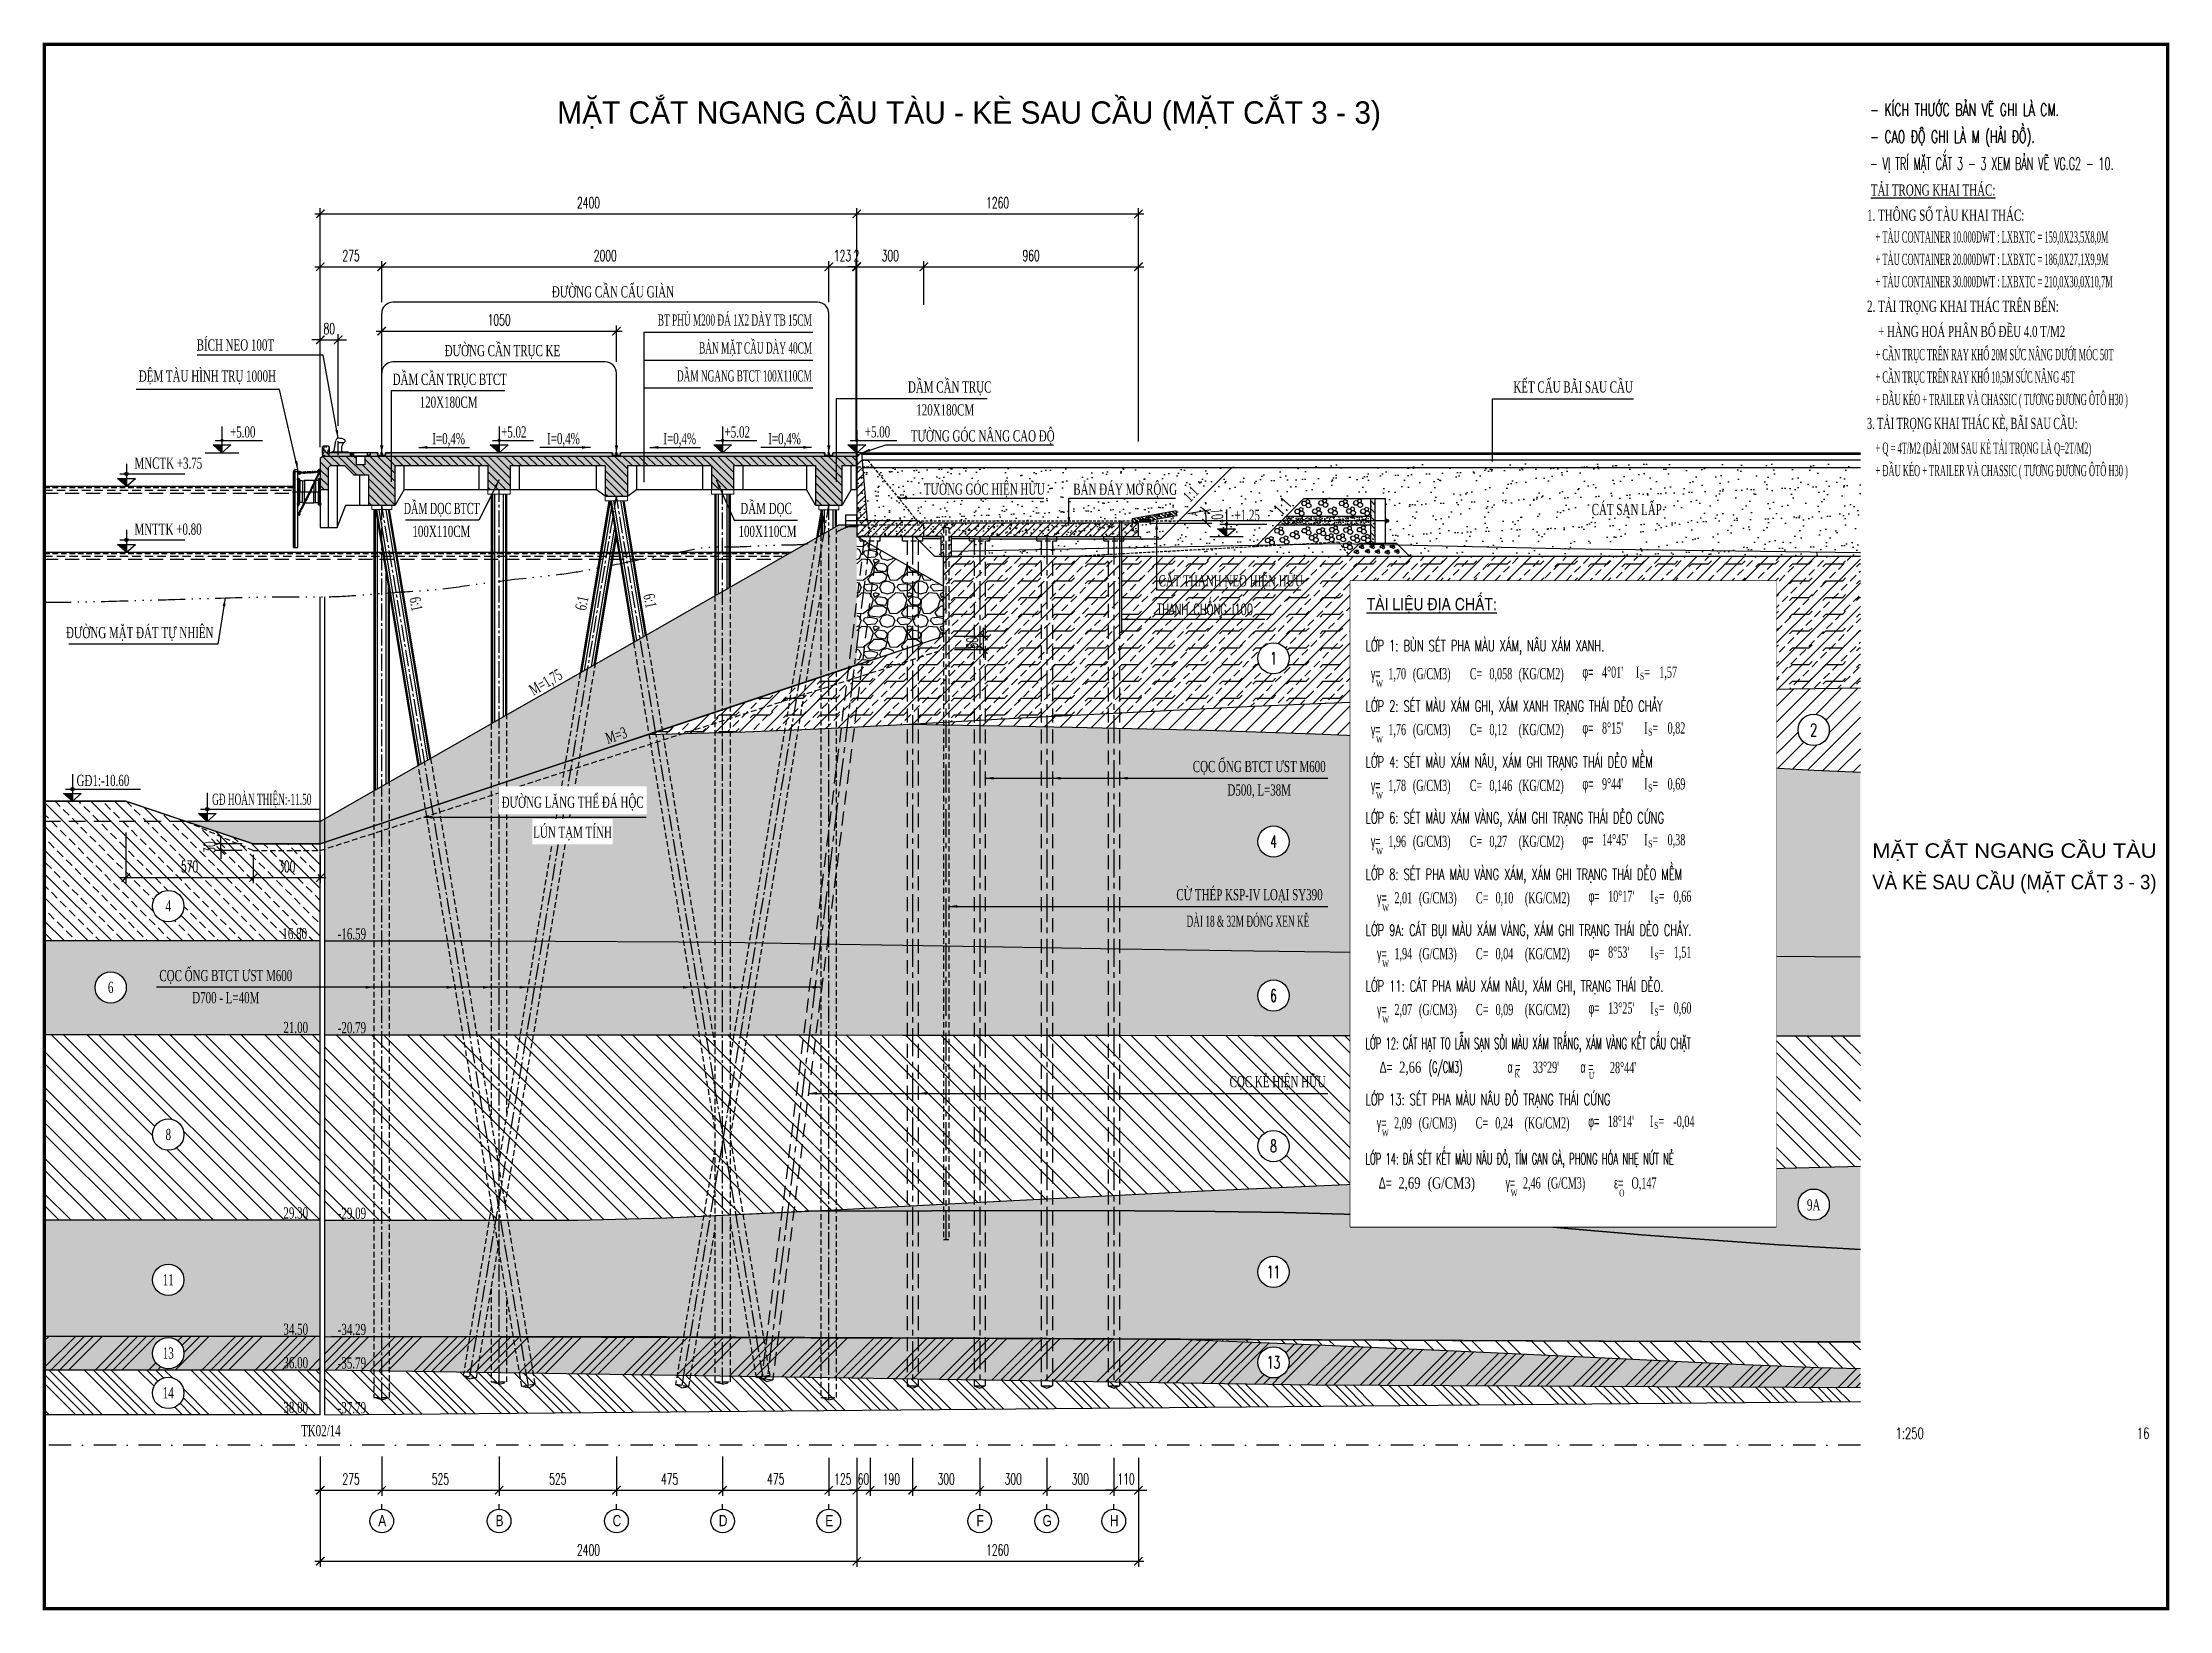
# Model space of a CAD drawing. Extents: x -26539 to -4497, y 62031 to 92619.
# Drawn here: x -16678 to -7163, y 70543 to 77558 of the extents above; entities that cross this region are included whole.
import ezdxf
from ezdxf.enums import TextEntityAlignment as Align

# ---------------------------------------------------------------- set-up
doc = ezdxf.new("R2010")
doc.units = 0
doc.header["$LTSCALE"] = 10
doc.header["$MEASUREMENT"] = 0
for name, pattern in [('ACAD_ISO14W100', [25.5, 12, -3, 0.5, -3, 0.5, -3, 0.5, -3]), ('CENTER', [2, 1.25, -0.25, 0.25, -0.25]), ('CENTER2', [1.125, 0.75, -0.125, 0.125, -0.125]), ('DASHDOT', [1, 0.5, -0.25, 0, -0.25]), ('HIDDEN', [0.375, 0.25, -0.125])]:
    doc.linetypes.add(name, pattern=pattern)
doc.layers.get('0').update_dxf_attribs({"color": 3, "linetype": 'CONTINUOUS'})
for name, color, linetype in [('BAO', 3, 'CONTINUOUS'), ('BELT', 6, 'CONTINUOUS'), ('BORDER', 3, 'CONTINUOUS'), ('CENTER', 9, 'CENTER2'), ('DC', 7, 'CONTINUOUS'), ('DIMENSION', 4, 'CONTINUOUS'), ('dky_nv', 7, 'CONTINUOUS'), ('FENDER', 4, 'CONTINUOUS'), ('HARCH', 9, 'CONTINUOUS'), ('Hatch', 5, 'CONTINUOUS'), ('Hatch coc', 7, 'CONTINUOUS'), ('HIDDEN', 4, 'HIDDEN'), ('Khuat', 4, 'HIDDEN'), ('Khung', 1, 'CONTINUOUS'), ('Kich thuoc', 4, 'CONTINUOUS'), ('KICHTHUOC', 7, 'CONTINUOUS'), ('MANH', 5, 'CONTINUOUS'), ('Net tim', 6, 'CONTINUOUS'), ('Net vang', 2, 'CONTINUOUS'), ('PAD', 6, 'CONTINUOUS'), ('PART', 3, 'CONTINUOUS'), ('STEEL', 1, 'CONTINUOUS'), ('Text', 4, 'CONTINUOUS'), ('Tim', 8, 'CENTER')]:
    doc.layers.add(name, color=color, linetype=linetype)
doc.styles.add('CHU HOA 1', font='vntimeh.shx', dxfattribs={"width": 0.75})
doc.styles.add('CHU HOA.P', font='vntimeh.shx', dxfattribs={"width": 0.75})
doc.styles.add('CMB-1', font='VHBLACK.TTF', dxfattribs={"width": 0.8})
doc.styles.add('DIM', font='romans.shx', dxfattribs={"width": 0.65})
doc.styles.add('Greek', font='greeks.shx', dxfattribs={"width": 0.7})
doc.styles.add('Kichthuoc', font='romans.shx', dxfattribs={"width": 0.6})
doc.styles.add('phong', font='vnsimpleh.shx', dxfattribs={"width": 0.65})
doc.styles.get("Standard").update_dxf_attribs({"font": 'vntimeh.shx', "width": 0.65})
doc.styles.add('Ten11', font='VHARIALN.TTF')
doc.linetypes.add('DAT_LINE', pattern='A,0.2,[2,G.shx,S=0.017,R=0,X=-0.017,Y=0],0.22', length=0.42)
doc.linetypes.add('DAT_LINE1', pattern='A,0.2,[2,g.shx,S=-0.017,R=0,X=0.25,Y=0],0.22', length=0.42)
doc.dimstyles.new('Dim 250', dxfattribs={"dimscale": 250, "dimtxt": 0.2, "dimasz": 0.15, "dimexe": 0.1, "dimexo": 0.2, "dimgap": 0.1, "dimtad": 1, "dimdec": 0, "dimlfac": -1, "dimzin": 0, "dimdsep": 46, "dimtxsty": 'Kichthuoc', "dimblk": 'ARCHTICK', "dimcen": 0.1, "dimdle": 0.1, "dimclrd": 4, "dimclre": 4, "dimclrt": 2, "dimadec": 0, "dimazin": 0, "dimtfac": 1, "dimtdec": 0, "dimtix": 1, "dimtmove": 2, "dimatfit": 3, "dimfxl": 1, "dimtolj": 1, "dimtzin": 0, "dimarcsym": 0})
doc.dimstyles.new('LE', dxfattribs={"dimscale": 150, "dimtxt": 0.18, "dimasz": 0.2, "dimexe": 0.135, "dimexo": 0.1, "dimgap": 0.06, "dimtad": 1, "dimdec": 0, "dimzin": 0, "dimdsep": 46, "dimtxsty": 'DIM', "dimblk1": 'DOT', "dimblk2": 'DOT', "dimsah": 1, "dimcen": 0.15, "dimdle": 0.2, "dimclrd": 4, "dimclre": 7, "dimclrt": 2, "dimadec": 0, "dimazin": 0, "dimtfac": 1, "dimtdec": 0, "dimtix": 1, "dimtmove": 0, "dimatfit": 3, "dimfxl": 1, "dimtolj": 1, "dimtzin": 0, "dimarcsym": 0})
doc.dimstyles.new('Le 250', dxfattribs={"dimscale": 250, "dimtxt": 0.2, "dimasz": 0.15, "dimexe": 0.1, "dimexo": 0.2, "dimgap": 0.1, "dimtad": 1, "dimdec": 0, "dimzin": 0, "dimdsep": 46, "dimtxsty": 'Kichthuoc', "dimblk": 'ARCHTICK', "dimcen": 0, "dimdle": 0.1, "dimclrd": 4, "dimclre": 4, "dimclrt": 3, "dimadec": 0, "dimazin": 0, "dimtfac": 1, "dimtdec": 0, "dimtix": 1, "dimtmove": 2, "dimatfit": 3, "dimfxl": 1, "dimtolj": 1, "dimtzin": 0, "dimarcsym": 0})
pattern_1 = [(228.0128, (108, -7380.648), (-1199.9997348, -1350.0002012), [20.1804, -1997.8632]), (184.9697, (94.5, -7395.648), (1800.00015773, 149.99869605), [34.6302, -3428.38875]), (132.5104, (60, -7398.648), (1499.9986078, -1650.0013011), [24.4182, -2417.4048]), (267.2737, (1.5, -7436.148), (149.99940266, 3000.00004425), [31.5357, -3122.0337]), (292.8337, (2e-09, -7467.648), (-750.0014858, 1799.99946177), [30.92325, -3061.40595]), (357.2737, (12, -7496.148), (-3000.00004425, 149.99940266), [31.5357, -3122.0337]), (37.6942, (43.5, -7497.648), (-1950.00110184, -1499.99856077), [41.70435, -4128.72735]), (72.2553, (76.5, -7472.148), (1050.0016144, 3299.9994347), [39.3732, -3897.94815]), (121.4296, (88.5, -7434.648), (-1200.0012351, 1949.9992555), [31.6425, -3132.61095]), (175.2364, (72, -7407.648), (1650.000142, -149.9987299), [36.1248, -1770.11445]), (222.3974, (36, -7404.648), (-1800.00110266, -1649.9988123), [46.7172, -4625.00625]), (138.8141, (150, -7437.648), (-1050.000442, 899.999597), [15.94515, -1578.5766]), (171.4692, (138, -7427.148), (1949.9997427, -300.0011865), [30.33555, -3003.22665]), (225, (108, -7422.65), (-2e-14, -150.00005), [21.21315, -190.9188]), (203.1986, (97.5, -7404.648), (749.9999596, 300.000199), [11.4237, -1130.94225]), (291.8014, (87, -7409.148), (-149.999987, 450.000041), [16.15545, -791.6193]), (30.9638, (93, -7424.148), (449.999703, 300.0003725), [26.23935, -848.40345]), (161.5651, (115.5, -7410.65), (300.000065, -149.99976), [18.97365, -455.36805]), (16.3895, (2e-09, -7409.148), (1500.0003298, 449.9989065), [26.58, -2631.42675]), (70.3462, (25.5, -7401.648), (-599.9992871, -1650.0003203), [22.29915, -2207.6112]), (293.1986, (115.5, -7380.648), (-300.000199, 749.9999596), [22.84725, -1119.5187]), (343.6105, (124.5, -7401.648), (-1500.0003298, 449.9989065), [26.58, -2631.42675]), (339.444, (2e-09, -7502.148), (-750.0002767, 299.9993995), [25.632, -1255.9686]), (294.7751, (24, -7511.148), (-749.9988284, 1650.0005133), [21.4767, -2126.19645]), (66.8014, (117, -7530.648), (300.000199, 749.9999596), [22.84725, -1119.5187]), (17.354, (126, -7509.648), (-1950.0003029, -599.9991753), [25.14465, -2489.3136]), (69.444, (43.5, -7530.648), (-299.9993995, -750.0002767), [12.816, -1268.7846]), (101.3099, (108, -7530.648), (-149.999645, 600.000113), [7.6485, -757.20435]), (165.9638, (106.5, -7523.148), (450.000082, -149.999709), [30.92325, -587.5425]), (186.009, (76.5, -7515.648), (1499.9999626, 149.9998976), [28.6575, -2837.08845]), (303.6901, (93, -7437.65), (-150.0002, 299.999934), [21.6333, -519.19935]), (353.1572, (105, -7455.648), (2549.99990482, -300.0011997), [37.7691, -3739.13445]), (60.9454, (142.5, -7460.148), (-600.000004, -1050.0000577), [15.4434, -1528.9011]), (90, (150, -7446.65), (-150, 150), [9, -141]), (120.2564, (73.5, -7511.148), (599.999233, -1050.0003684), [20.8386, -2063.028]), (48.0128, (63, -7493.148), (1199.9997348, 1350.0002012), [40.3608, -1977.6828]), (0, (90, -7463.15), (150, 150), [39, -111]), (325.3048, (129, -7463.148), (-1499.9991388, 1050.0012914), [23.7171, -2347.9911]), (254.0546, (148.5, -7476.648), (-149.9999834, -600.000019), [21.8403, -1070.1762]), (207.646, (142.5, -7497.648), (-2849.9993711, -1500.00115698), [35.55975, -3520.4211]), (175.4261, (111, -7514.148), (-1950.00008375, 149.99922017), [37.61985, -3724.3611])]

msp = doc.modelspace()

# ---------------------------------------------------------------- texts
at = {"layer": 'Text', "style": 'CMB-1'}
msp.add_text('mÆt c¾t ngang cÇu tµu - kÌ sau cÇu (mÆt c¾t 3 - 3)', height=100, dxfattribs=at).set_placement((-12533.3, 77194.9), align=Align.CENTER)
at = {"layer": 'Text', "style": 'phong'}
for s, height, width, p in [('- kÝch th\xadíc b¶n vÏ ghi lµ cm.', 55, 0.65, (-8502.8, 77229.8)), ('- cao ®é ghi lµ m (h¶i ®å).', 55, 0.65, (-8502.8, 77109.8)), ('- vÞ trÝ mÆt c¾t 3 - 3 xem b¶n vÏ vg.g2 - 10.', 55, 0.57, (-8502.8, 76988.4)), ('thanh chèng i100', 50, 0.65, (-11692, 74996.7))]:
    msp.add_text(s, height=height, dxfattribs=dict(at, width=width)).set_placement(p)
at = {"layer": 'Text'}
for s, width, p in [('%%uT¶i träng khai th¸c:', 0.65, (-8499.2, 76873.1)), ('1. th«ng sè tµu khai th¸c:', 0.65, (-8515.8, 76760.6)), ('    + tµu container 10.000dwt : lXbXtC = 159,0x23,5x8,0m', 0.5, (-8515.8, 76663.1)), ('    + tµu container 20.000dwt : lXbXtC = 186,0x27,1x9,9m', 0.5, (-8515.8, 76563.1)), ('    + tµu container 30.000dwt : lXbXtC = 210,0x30,0x10,7m', 0.5, (-8515.8, 76463.1)), ('2. t¶i träng khai th¸c trªn bÕn:', 0.65, (-8515.8, 76352.9)), ('    + hµng ho¸ ph©n bè ®Òu 4.0 t/m2', 0.65, (-8515.8, 76240.4)), ('    + cÇn trôc trªn ray khæ 20m søc n©ng d\xadíi mãc 50t  ', 0.5, (-8515.8, 76136.6)), ('    + cÇn trôc trªn ray khæ 10,5m søc n©ng 45t  ', 0.5, (-8515.8, 76036.6)), ('    + ®Çu kÐo + trailer vµ chassic ( t\xad¬ng ®\xad¬ng «t« h30 )', 0.5, (-8515.8, 75936)), ('+5.00', 0.65, (-12999.8, 75791.3)), ('3. t¶i träng khai th¸c kÌ, b·i sau cÇu: ', 0.6, (-8515.8, 75828.8)), ('    + q = 4t/m2 (d¶i 20m sau kÌ t¶i träng lµ q=2t/m2)', 0.5, (-8515.8, 75718.4)), ('mnctk +3.75', 0.65, (-16267, 75651.2)), ('    + ®Çu kÐo + trailer vµ chassic ( t\xad¬ng ®\xad¬ng «t« h30 )', 0.5, (-8515.8, 75617.8)), ('+1.25', 0.65, (-11345.6, 75417.8)), ('mnttk +0.80', 0.65, (-16267, 75355.8)), ('G§1:-10.60', 0.65, (-16526.2, 74231.4)), ('G§ hoµn thiÖn:-11.50', 0.55, (-15919.8, 74147.2)), ('16.80', 0.65, (-15605.5, 73546.2)), ('21.00', 0.65, (-15600.9, 73126.2)), ('29.30', 0.65, (-15600.9, 72296.2)), ('34.50', 0.65, (-15600.9, 71776.2)), ('36.00', 0.65, (-15600.9, 71626.2)), ('38.00', 0.65, (-15600.9, 71426.2))]:
    msp.add_text(s, height=50, dxfattribs=dict(at, width=width)).set_placement(p)
for s, width, p in [('kÕt cÊu b·i sau cÇu', 0.65, (-9831, 75991.9)), ('t\xadêng gãc n©ng cao ®é', 0.65, (-12472.3, 75773.2)), ('t\xadêng gãc hiÖn h÷u', 0.65, (-12465.1, 75535)), ('b¶n ®¸y më réng', 0.65, (-11834.8, 75534.7)), ('c¸t san lÊp', 0.65, (-9590.9, 75443.7)), ('c¾t thanh neo hiÖn h÷u', 0.65, (-11362.5, 75124.6)), ('®\xadêng mÆt ®¸t tù nhiªn', 0.65, (-16243.6, 74893)), ('cäc èng btct \xadst m600', 0.65, (-11235.3, 74293.7)), ('d500, l=38m', 0.65, (-11235.3, 74188.7)), ('cõ thÐp ksp-iv lo¹i sy390', 0.65, (-11278.7, 73720.2)), ('4', 0.65, (-16115.9, 73670)), ('dµi 18 & 32m ®ãng xen kÏ', 0.55, (-11285.9, 73601.4)), ('cäc èng btct \xadst m600', 0.65, (-15858.6, 73358.4)), ('6', 0.65, (-16373.6, 73305.4)), ('d700 - l=40m', 0.65, (-15858.6, 73259.5)), ('cäc kÌ hiÖn h÷u', 0.65, (-11153.1, 72883.6)), ('8', 0.65, (-16115.9, 72647.4)), ('9a', 0.65, (-8754.7, 72332.3)), ('11', 0.65, (-16115.9, 71997.3)), ('13', 0.65, (-16115.9, 71669.1)), ('14', 0.65, (-16115.9, 71491.5))]:
    msp.add_text(s, height=50, dxfattribs=dict(at, width=width)).set_placement(p, align=Align.CENTER)
at = {"layer": 'Text', "width": 0.65}
msp.add_text('1:1', height=50, rotation=45.61874, dxfattribs=at).set_placement((-11523.1, 75521), align=Align.CENTER)
at = {"layer": 'Text', "style": 'phong', "width": 0.65}
msp.add_text('1:1', height=55, rotation=48.36646, dxfattribs=at).set_placement((-11135.7, 75435.7))
for s, p in [('1', (-11171.4, 74802.7)), ('2', (-8754.8, 74482.2)), ('4', (-11171.4, 73982.9)), ('6', (-11171.4, 73293.6)), ('8', (-11171.4, 72620.5)), ('11', (-11171.4, 72057.3)), ('13', (-11171.4, 71652.7))]:
    msp.add_text(s, height=55, dxfattribs=at).set_placement(p, align=Align.MIDDLE_CENTER)
at = {"layer": 'Text', "style": 'CMB-1'}
for s, width, p, p2 in [('mÆt c¾t ngang cÇu tµu', 0.940509, (-8492.5, 73910), (-7220.7, 73910)), ('vµ kÌ sau cÇu (mÆt c¾t 3 - 3)', 0.801459, (-8492.5, 73769.4), (-7220.7, 73769.4))]:
    msp.add_text(s, height=65, dxfattribs=dict(at, width=width)).set_placement(p, p2, align=Align.FIT)
at = {"layer": 'Text', "width": 0.65}
for s, p in [('-16.59', (-15231, 73545)), ('-20.79', (-15231, 73125)), ('-29.09', (-15231, 72295)), ('-34.29', (-15231, 71775)), ('-35.79', (-15231, 71625)), ('-37.79', (-15231, 71425))]:
    msp.add_text(s, height=50, dxfattribs=at).set_placement(p, align=Align.RIGHT)
at = {"layer": 'Text', "color": 6, "width": 0.65}
msp.add_text('tk02/14', height=50, dxfattribs=at).set_placement((-15522, 71346.8), align=Align.MIDDLE_LEFT)
at = {"layer": 'Text', "style": 'phong', "width": 0.65}
for s, p in [('1:250', (-8325, 71310.3)), ('16', (-7280.8, 71310.3))]:
    msp.add_text(s, height=50, dxfattribs=at).set_placement(p, align=Align.CENTER)
at = {"layer": 'Text', "color": 2, "style": 'CMB-1', "width": 0.8}
for s, p in [('a', (-15158.7, 70919.5)), ('b', (-14633.7, 70919.5)), ('c', (-14108.7, 70919.5)), ('d', (-13633.7, 70919.5)), ('e', (-13158.7, 70919.5)), ('f', (-12483.7, 70919.5)), ('g', (-12183.7, 70919.5)), ('h', (-11883.7, 70919.5))]:
    msp.add_text(s, height=50, dxfattribs=at).set_placement(p, align=Align.CENTER)

# ---------------------------------------------------------------- blocks, each defined once
blk = doc.blocks.new('_ArchTick')
at = {"color": 0, "linetype": 'ByBlock', "const_width": 0.15}
blk.add_lwpolyline([(-0.5, -0.5), (0.5, 0.5)], dxfattribs=at)
blk = doc.blocks.new('*D77')
at = {"layer": 'Kich thuoc', "color": 4, "lineweight": -2}
for p, q in [((-14110.8, 71231.7), (-14110.8, 71055.6)), ((-13635.8, 71231.7), (-13635.8, 71055.6)), ((-14135.8, 71080.6), (-13610.8, 71080.6))]:
    blk.add_line(p, q, dxfattribs=at)
at = {"layer": 'Kich thuoc', "color": 4, "lineweight": -2, "xscale": 37.5, "yscale": 37.5, "zscale": 37.5, "rotation": 180}
blk.add_blockref('_ArchTick', (-14110.8, 71080.6), dxfattribs=at)
at = {"layer": 'Kich thuoc', "color": 4, "lineweight": -2, "xscale": 37.5, "yscale": 37.5, "zscale": 37.5}
blk.add_blockref('_ArchTick', (-13635.8, 71080.6), dxfattribs=at)
at = {"layer": 'Kich thuoc', "color": 2, "insert": (-13873.3, 71130.6), "char_height": 50, "attachment_point": 5, "style": 'Kichthuoc'}
blk.add_mtext('\\A1;475', dxfattribs=at)
blk = doc.blocks.new('*D78')
at = {"layer": 'Kich thuoc', "color": 4, "lineweight": -2}
for p, q in [((-15435.8, 71225.7), (-15435.8, 70738)), ((-13035.8, 71225.7), (-13035.8, 70738)), ((-15460.8, 70763), (-13010.8, 70763))]:
    blk.add_line(p, q, dxfattribs=at)
at = {"layer": 'Kich thuoc', "color": 4, "lineweight": -2, "xscale": 37.5, "yscale": 37.5, "zscale": 37.5, "rotation": 180}
blk.add_blockref('_ArchTick', (-15435.8, 70763), dxfattribs=at)
at = {"layer": 'Kich thuoc', "color": 4, "lineweight": -2, "xscale": 37.5, "yscale": 37.5, "zscale": 37.5}
blk.add_blockref('_ArchTick', (-13035.8, 70763), dxfattribs=at)
at = {"layer": 'Kich thuoc', "color": 2, "insert": (-14235.8, 70813), "char_height": 50, "attachment_point": 5, "style": 'Kichthuoc'}
blk.add_mtext('\\A1;2400', dxfattribs=at)
blk = doc.blocks.new('*D79')
at = {"layer": 'Kich thuoc', "color": 4, "lineweight": -2}
for p, q in [((-14635.8, 71231.7), (-14635.8, 71055.6)), ((-14110.8, 71231.7), (-14110.8, 71055.6)), ((-14660.8, 71080.6), (-14085.8, 71080.6))]:
    blk.add_line(p, q, dxfattribs=at)
at = {"layer": 'Kich thuoc', "color": 4, "lineweight": -2, "xscale": 37.5, "yscale": 37.5, "zscale": 37.5, "rotation": 180}
blk.add_blockref('_ArchTick', (-14635.8, 71080.6), dxfattribs=at)
at = {"layer": 'Kich thuoc', "color": 4, "lineweight": -2, "xscale": 37.5, "yscale": 37.5, "zscale": 37.5}
blk.add_blockref('_ArchTick', (-14110.8, 71080.6), dxfattribs=at)
at = {"layer": 'Kich thuoc', "color": 2, "insert": (-14373.3, 71130.6), "char_height": 50, "attachment_point": 5, "style": 'Kichthuoc'}
blk.add_mtext('\\A1;525', dxfattribs=at)
blk = doc.blocks.new('*D80')
at = {"layer": 'Kich thuoc', "color": 4, "lineweight": -2}
for p, q in [((-15435.8, 71231.7), (-15435.8, 71055.6)), ((-15160.8, 71231.7), (-15160.8, 71055.6)), ((-15460.8, 71080.6), (-15135.8, 71080.6))]:
    blk.add_line(p, q, dxfattribs=at)
at = {"layer": 'Kich thuoc', "color": 4, "lineweight": -2, "xscale": 37.5, "yscale": 37.5, "zscale": 37.5, "rotation": 180}
blk.add_blockref('_ArchTick', (-15435.8, 71080.6), dxfattribs=at)
at = {"layer": 'Kich thuoc', "color": 4, "lineweight": -2, "xscale": 37.5, "yscale": 37.5, "zscale": 37.5}
blk.add_blockref('_ArchTick', (-15160.8, 71080.6), dxfattribs=at)
at = {"layer": 'Kich thuoc', "color": 2, "insert": (-15298.3, 71130.6), "char_height": 50, "attachment_point": 5, "style": 'Kichthuoc'}
blk.add_mtext('\\A1;275', dxfattribs=at)
blk = doc.blocks.new('*D81')
at = {"layer": 'Kich thuoc', "color": 4, "lineweight": -2}
for p, q in [((-15160.8, 71231.7), (-15160.8, 71055.6)), ((-14635.8, 71231.7), (-14635.8, 71055.6)), ((-15185.8, 71080.6), (-14610.8, 71080.6))]:
    blk.add_line(p, q, dxfattribs=at)
at = {"layer": 'Kich thuoc', "color": 4, "lineweight": -2, "xscale": 37.5, "yscale": 37.5, "zscale": 37.5, "rotation": 180}
blk.add_blockref('_ArchTick', (-15160.8, 71080.6), dxfattribs=at)
at = {"layer": 'Kich thuoc', "color": 4, "lineweight": -2, "xscale": 37.5, "yscale": 37.5, "zscale": 37.5}
blk.add_blockref('_ArchTick', (-14635.8, 71080.6), dxfattribs=at)
at = {"layer": 'Kich thuoc', "color": 2, "insert": (-14898.3, 71130.6), "char_height": 50, "attachment_point": 5, "style": 'Kichthuoc'}
blk.add_mtext('\\A1;525', dxfattribs=at)
blk = doc.blocks.new('*D82')
at = {"layer": 'Kich thuoc', "color": 4, "lineweight": -2}
for p, q in [((-13160.8, 71225.7), (-13160.8, 71055.6)), ((-13035.8, 71225.7), (-13035.8, 71055.6)), ((-13185.8, 71080.6), (-13010.8, 71080.6))]:
    blk.add_line(p, q, dxfattribs=at)
at = {"layer": 'Kich thuoc', "color": 4, "lineweight": -2, "xscale": 37.5, "yscale": 37.5, "zscale": 37.5, "rotation": 180}
blk.add_blockref('_ArchTick', (-13160.8, 71080.6), dxfattribs=at)
at = {"layer": 'Kich thuoc', "color": 4, "lineweight": -2, "xscale": 37.5, "yscale": 37.5, "zscale": 37.5}
blk.add_blockref('_ArchTick', (-13035.8, 71080.6), dxfattribs=at)
at = {"layer": 'Kich thuoc', "color": 2, "insert": (-13098.3, 71130.6), "char_height": 50, "attachment_point": 5, "style": 'Kichthuoc'}
blk.add_mtext('\\A1;125', dxfattribs=at)
blk = doc.blocks.new('*D83')
at = {"layer": 'Kich thuoc', "color": 4, "lineweight": -2}
for p, q in [((-13635.8, 71225.7), (-13635.8, 71055.6)), ((-13160.8, 71225.7), (-13160.8, 71055.6)), ((-13660.8, 71080.6), (-13135.8, 71080.6))]:
    blk.add_line(p, q, dxfattribs=at)
at = {"layer": 'Kich thuoc', "color": 4, "lineweight": -2, "xscale": 37.5, "yscale": 37.5, "zscale": 37.5, "rotation": 180}
blk.add_blockref('_ArchTick', (-13635.8, 71080.6), dxfattribs=at)
at = {"layer": 'Kich thuoc', "color": 4, "lineweight": -2, "xscale": 37.5, "yscale": 37.5, "zscale": 37.5}
blk.add_blockref('_ArchTick', (-13160.8, 71080.6), dxfattribs=at)
at = {"layer": 'Kich thuoc', "color": 2, "insert": (-13398.3, 71130.6), "char_height": 50, "attachment_point": 5, "style": 'Kichthuoc'}
blk.add_mtext('\\A1;475', dxfattribs=at)
blk = doc.blocks.new('*D84')
at = {"layer": 'Kich thuoc', "color": 4, "lineweight": -2}
for p, q in [((-13035.8, 71225.7), (-13035.8, 71055.6)), ((-12976, 71225.7), (-12976, 71055.6)), ((-13035.8, 71080.6), (-13073.3, 71080.6)), ((-13035.8, 71080.6), (-12976, 71080.6)), ((-12976, 71080.6), (-12938.5, 71080.6))]:
    blk.add_line(p, q, dxfattribs=at)
at = {"layer": 'Kich thuoc', "color": 4, "lineweight": -2, "xscale": 37.5, "yscale": 37.5, "zscale": 37.5}
blk.add_blockref('_ArchTick', (-13035.8, 71080.6), dxfattribs=at)
at = {"layer": 'Kich thuoc', "color": 4, "lineweight": -2, "xscale": 37.5, "yscale": 37.5, "zscale": 37.5, "rotation": 180}
blk.add_blockref('_ArchTick', (-12976, 71080.6), dxfattribs=at)
at = {"layer": 'Kich thuoc', "color": 2, "insert": (-13005.9, 71130.6), "char_height": 50, "attachment_point": 5, "style": 'Kichthuoc'}
blk.add_mtext('\\A1;60', dxfattribs=at)
blk = doc.blocks.new('*D85')
at = {"layer": 'Kich thuoc', "color": 4, "lineweight": -2}
for p, q in [((-12485.8, 71225.7), (-12485.8, 71055.6)), ((-12185.8, 71225.7), (-12185.8, 71055.6)), ((-12510.8, 71080.6), (-12160.8, 71080.6))]:
    blk.add_line(p, q, dxfattribs=at)
at = {"layer": 'Kich thuoc', "color": 4, "lineweight": -2, "xscale": 37.5, "yscale": 37.5, "zscale": 37.5, "rotation": 180}
blk.add_blockref('_ArchTick', (-12485.8, 71080.6), dxfattribs=at)
at = {"layer": 'Kich thuoc', "color": 4, "lineweight": -2, "xscale": 37.5, "yscale": 37.5, "zscale": 37.5}
blk.add_blockref('_ArchTick', (-12185.8, 71080.6), dxfattribs=at)
at = {"layer": 'Kich thuoc', "color": 2, "insert": (-12335.8, 71130.6), "char_height": 50, "attachment_point": 5, "style": 'Kichthuoc'}
blk.add_mtext('\\A1;300', dxfattribs=at)
blk = doc.blocks.new('*D86')
at = {"layer": 'Kich thuoc', "color": 4, "lineweight": -2}
for p, q in [((-12185.8, 71225.7), (-12185.8, 71055.6)), ((-11885.8, 71225.7), (-11885.8, 71055.6)), ((-12210.8, 71080.6), (-11860.8, 71080.6))]:
    blk.add_line(p, q, dxfattribs=at)
at = {"layer": 'Kich thuoc', "color": 4, "lineweight": -2, "xscale": 37.5, "yscale": 37.5, "zscale": 37.5, "rotation": 180}
blk.add_blockref('_ArchTick', (-12185.8, 71080.6), dxfattribs=at)
at = {"layer": 'Kich thuoc', "color": 4, "lineweight": -2, "xscale": 37.5, "yscale": 37.5, "zscale": 37.5}
blk.add_blockref('_ArchTick', (-11885.8, 71080.6), dxfattribs=at)
at = {"layer": 'Kich thuoc', "color": 2, "insert": (-12035.8, 71130.6), "char_height": 50, "attachment_point": 5, "style": 'Kichthuoc'}
blk.add_mtext('\\A1;300', dxfattribs=at)
blk = doc.blocks.new('*D87')
at = {"layer": 'Kich thuoc', "color": 4, "lineweight": -2}
for p, q in [((-11885.8, 71225.7), (-11885.8, 71055.6)), ((-11775.8, 71225.7), (-11775.8, 71055.6)), ((-11885.8, 71080.6), (-11923.3, 71080.6)), ((-11885.8, 71080.6), (-11775.8, 71080.6)), ((-11775.8, 71080.6), (-11738.3, 71080.6))]:
    blk.add_line(p, q, dxfattribs=at)
at = {"layer": 'Kich thuoc', "color": 4, "lineweight": -2, "xscale": 37.5, "yscale": 37.5, "zscale": 37.5}
blk.add_blockref('_ArchTick', (-11885.8, 71080.6), dxfattribs=at)
at = {"layer": 'Kich thuoc', "color": 4, "lineweight": -2, "xscale": 37.5, "yscale": 37.5, "zscale": 37.5, "rotation": 180}
blk.add_blockref('_ArchTick', (-11775.8, 71080.6), dxfattribs=at)
at = {"layer": 'Kich thuoc', "color": 2, "insert": (-11830.8, 71130.6), "char_height": 50, "attachment_point": 5, "style": 'Kichthuoc'}
blk.add_mtext('\\A1;110', dxfattribs=at)
blk = doc.blocks.new('*D88')
at = {"layer": 'Kich thuoc', "color": 4, "lineweight": -2}
for p, q in [((-13035.8, 71225.7), (-13035.8, 70738)), ((-11775.8, 71225.7), (-11775.8, 70738)), ((-13060.8, 70763), (-11750.8, 70763))]:
    blk.add_line(p, q, dxfattribs=at)
at = {"layer": 'Kich thuoc', "color": 4, "lineweight": -2, "xscale": 37.5, "yscale": 37.5, "zscale": 37.5, "rotation": 180}
blk.add_blockref('_ArchTick', (-13035.8, 70763), dxfattribs=at)
at = {"layer": 'Kich thuoc', "color": 4, "lineweight": -2, "xscale": 37.5, "yscale": 37.5, "zscale": 37.5}
blk.add_blockref('_ArchTick', (-11775.8, 70763), dxfattribs=at)
at = {"layer": 'Kich thuoc', "color": 2, "insert": (-12405.8, 70813), "char_height": 50, "attachment_point": 5, "style": 'Kichthuoc'}
blk.add_mtext('\\A1;1260', dxfattribs=at)
blk = doc.blocks.new('*D89')
at = {"layer": 'Kich thuoc', "color": 4, "lineweight": -2}
for p, q in [((-12785.8, 71225.7), (-12785.8, 71055.6)), ((-12485.8, 71225.7), (-12485.8, 71055.6)), ((-12810.8, 71080.6), (-12460.8, 71080.6))]:
    blk.add_line(p, q, dxfattribs=at)
at = {"layer": 'Kich thuoc', "color": 4, "lineweight": -2, "xscale": 37.5, "yscale": 37.5, "zscale": 37.5, "rotation": 180}
blk.add_blockref('_ArchTick', (-12785.8, 71080.6), dxfattribs=at)
at = {"layer": 'Kich thuoc', "color": 4, "lineweight": -2, "xscale": 37.5, "yscale": 37.5, "zscale": 37.5}
blk.add_blockref('_ArchTick', (-12485.8, 71080.6), dxfattribs=at)
at = {"layer": 'Kich thuoc', "color": 2, "insert": (-12635.8, 71130.6), "char_height": 50, "attachment_point": 5, "style": 'Kichthuoc'}
blk.add_mtext('\\A1;300', dxfattribs=at)
blk = doc.blocks.new('*D90')
at = {"layer": 'Kich thuoc', "color": 4, "lineweight": -2}
for p, q in [((-12976, 71225.7), (-12976, 71055.6)), ((-12785.8, 71225.7), (-12785.8, 71055.6)), ((-13001, 71080.6), (-12760.8, 71080.6))]:
    blk.add_line(p, q, dxfattribs=at)
at = {"layer": 'Kich thuoc', "color": 4, "lineweight": -2, "xscale": 37.5, "yscale": 37.5, "zscale": 37.5, "rotation": 180}
blk.add_blockref('_ArchTick', (-12976, 71080.6), dxfattribs=at)
at = {"layer": 'Kich thuoc', "color": 4, "lineweight": -2, "xscale": 37.5, "yscale": 37.5, "zscale": 37.5}
blk.add_blockref('_ArchTick', (-12785.8, 71080.6), dxfattribs=at)
at = {"layer": 'Kich thuoc', "color": 2, "insert": (-12880.9, 71130.6), "char_height": 50, "attachment_point": 5, "style": 'Kichthuoc'}
blk.add_mtext('\\A1;190', dxfattribs=at)
blk = doc.blocks.new('*D67')
at = {"layer": 'Kich thuoc', "color": 4, "lineweight": -2}
for p, q in [((-13060.8, 76791.2), (-11750.8, 76791.2)), ((-13035.8, 76374), (-13035.8, 76816.2)), ((-11775.8, 75772.9), (-11775.8, 76816.2))]:
    blk.add_line(p, q, dxfattribs=at)
at = {"layer": 'Kich thuoc', "color": 4, "lineweight": -2, "xscale": 37.5, "yscale": 37.5, "zscale": 37.5, "rotation": 180}
blk.add_blockref('_ArchTick', (-13035.8, 76791.2), dxfattribs=at)
at = {"layer": 'Kich thuoc', "color": 4, "lineweight": -2, "xscale": 37.5, "yscale": 37.5, "zscale": 37.5}
blk.add_blockref('_ArchTick', (-11775.8, 76791.2), dxfattribs=at)
at = {"layer": 'Kich thuoc', "color": 2, "insert": (-12405.8, 76841.2), "char_height": 50, "attachment_point": 5, "style": 'Kichthuoc'}
blk.add_mtext('\\A1;1260', dxfattribs=at)
blk = doc.blocks.new('*D68')
at = {"layer": 'DIMENSION', "color": 4, "lineweight": -2}
for p, q in [((-13060.8, 76554.7), (-12710.8, 76554.7)), ((-13035.8, 76385.3), (-13035.8, 76579.7)), ((-12735.8, 76384.1), (-12735.8, 76579.7))]:
    blk.add_line(p, q, dxfattribs=at)
at = {"layer": 'DIMENSION', "color": 4, "lineweight": -2, "xscale": 37.5, "yscale": 37.5, "zscale": 37.5, "rotation": 180}
blk.add_blockref('_ArchTick', (-13035.8, 76554.7), dxfattribs=at)
at = {"layer": 'DIMENSION', "color": 4, "lineweight": -2, "xscale": 37.5, "yscale": 37.5, "zscale": 37.5}
blk.add_blockref('_ArchTick', (-12735.8, 76554.7), dxfattribs=at)
at = {"layer": 'DIMENSION', "color": 2, "insert": (-12885.8, 76604.7), "char_height": 50, "attachment_point": 5, "style": 'Kichthuoc'}
blk.add_mtext('\\A1;300', dxfattribs=at)
blk = doc.blocks.new('*D69')
at = {"layer": 'DIMENSION', "color": 4, "lineweight": -2}
for p, q in [((-12760.8, 76554.7), (-11750.8, 76554.7)), ((-12735.8, 76384.1), (-12735.8, 76579.7)), ((-11775.8, 75772.9), (-11775.8, 76579.7))]:
    blk.add_line(p, q, dxfattribs=at)
at = {"layer": 'DIMENSION', "color": 4, "lineweight": -2, "xscale": 37.5, "yscale": 37.5, "zscale": 37.5, "rotation": 180}
blk.add_blockref('_ArchTick', (-12735.8, 76554.7), dxfattribs=at)
at = {"layer": 'DIMENSION', "color": 4, "lineweight": -2, "xscale": 37.5, "yscale": 37.5, "zscale": 37.5}
blk.add_blockref('_ArchTick', (-11775.8, 76554.7), dxfattribs=at)
at = {"layer": 'DIMENSION', "color": 2, "insert": (-12255.8, 76604.7), "char_height": 50, "attachment_point": 5, "style": 'Kichthuoc'}
blk.add_mtext('\\A1;960', dxfattribs=at)
blk = doc.blocks.new('*X5')
at = {"color": 0}
for p, q in [((0, 69), (1, 70)), ((0, 64), (4, 68)), ((0, 58), (4, 63)), ((0, 53), (4, 58)), ((0, 48), (4, 52)), ((0, 42), (4, 47)), ((0, 37), (4, 42)), ((0, 32), (4, 36)), ((0, 27), (4, 31)), ((0, 21), (4, 26)), ((0, 16), (4, 20)), ((0, 11), (4, 15)), ((0, 5), (5, 10)), ((0, 0), (7, 7)), ((5, 0), (10, 5)), ((11, 0), (15, 4)), ((16, 0), (20, 4)), ((21, 0), (26, 4)), ((27, 0), (31, 4)), ((32, 0), (36, 4)), ((37, 0), (42, 4)), ((42, 0), (47, 4)), ((48, 0), (52, 4)), ((53, 0), (58, 4)), ((58, 0), (63, 4)), ((64, 0), (68, 4)), ((69, 0), (70, 1))]:
    blk.add_line(p, q, dxfattribs=at)
blk = doc.blocks.new('Ray')
at = {"layer": 'Net tim'}
for p, q in [((787646.2, 99514.1), (787646.2, 99514.1)), ((787658.1, 99513.9), (787646.4, 99513.9)), ((787646.9, 99515), (787649.1, 99515.4)), ((787648.4, 99523.1), (787648.7, 99525.4)), ((787650.8, 99517.6), (787650.8, 99519.1)), ((787653.6, 99519.1), (787653.6, 99517.6)), ((787655.3, 99515.4), (787657.6, 99515)), ((787655.8, 99525.4), (787656, 99523.1)), ((787658.2, 99514.1), (787658.2, 99514.1))]:
    blk.add_line(p, q, dxfattribs=at)
blk.add_lwpolyline([(787649.2, 99525.9), (787655.2, 99525.9)], dxfattribs=at)
for centre, major_axis, start_param, end_param in [((787647.1, 99514.1), (-0.636, 0.636), -0.50456, 0.785398), ((787646.4, 99514.1), (-0.106, 0.106), 0.785398, 2.356194), ((787649, 99523), (0.424, 0.424), 2.255003, 3.452317), ((787649.2, 99525.3), (0.424, 0.424), 0.785398, 2.255003), ((787647, 99519.1), (-2.69, 2.69), 3.926991, 5.023113), ((787648.5, 99517.6), (1.63, 1.63), 4.207829, 5.497787), ((787657.4, 99519.1), (2.69, 2.69), 1.260072, 2.356194), ((787655.9, 99517.6), (1.63, 1.63), 2.356194, 3.646153), ((787655.2, 99525.3), (0.424, 0.424), 5.598979, 7.068583), ((787655.4, 99523), (-0.424, 0.424), 2.830869, 4.028182), ((787657.3, 99514.1), (0.636, 0.636), 5.497787, 6.787746), ((787658.1, 99514.1), (0.106, 0.106), 3.926991, 5.497787)]:
    blk.add_ellipse(centre, major_axis=major_axis, ratio=1, start_param=start_param, end_param=end_param, dxfattribs=at)
at = {"layer": 'Tim', "ltscale": 0.5}
blk.add_line((787652.2, 99525.9), (787652.2, 99513.9), dxfattribs=at)
blk = doc.blocks.new('bn100')
for p, q in [((-32902, 91065), (-32916, 91065)), ((-32679, 90865), (-32916, 90865))]:
    blk.add_line(p, q)
for points in [[(-33198, 90420), (-33198, 90420), (-33198, 90445, -0.414214), (-33178, 90465), (-33153, 90465)], [(-33153, 90465, 0.363608), (-33099, 90511), (-33019, 90958)], [(-33153, 90465), (-32717, 90465, -0.414214)], [(-32717, 90465, -0.406715), (-32757, 90504, -0.099547), (-32731, 90721, -0.116753), (-32679, 90865), (-32625, 90896, 0.642132), (-32646, 91012, 0.079897), (-32902, 91065, 0.125851)], [(-32717, 90465), (-32493, 90465, -0.414214), (-32473, 90445), (-32473, 90420)]]:
    blk.add_lwpolyline(points, format="xyb")
for centre, radius, start, end in [((-32897, 90945), 122, 98.92036, 173.74035), ((-32916, 90850), 15, 90, 135)]:
    blk.add_arc(centre, radius, start, end)
at = {"layer": 'Tim', "ltscale": 50}
blk.add_line((-32916, 90316), (-32916, 91114), dxfattribs=at)
blk = doc.blocks.new('ct10.5')
at = {"layer": 'BELT'}
for p, q in [((475, 105.3), (-475, 105.3)), ((-525, -301), (-525, 55.3)), ((525, -301), (525, 55.3))]:
    blk.add_line(p, q, dxfattribs=at)
for centre, start, end in [((-475, 55.3), 90, 180), ((475, 55.3), 0, 90)]:
    blk.add_arc(centre, 50, start, end, dxfattribs=at)
at = {"layer": 'DIMENSION'}
for points in [[(-525, -301, 0, 15, 0), (-525, -268.5, 15, 15, 0)], [(525, -301, 0, 15, 0), (525, -268.5, 15, 15, 0)]]:
    blk.add_lwpolyline(points, format="xyseb", dxfattribs=at)
blk = doc.blocks.new('x1')
at = {"layer": 'Hatch'}
for p, q in [((782417.4, 98300, -82), (782410.1, 98300, -82)), ((782417.4, 98298.6, -82), (782410.1, 98298.6, -82)), ((782421, 98301.9, -82), (782417.4, 98301.9, -82)), ((782421, 98300.5, -82), (782417.4, 98300.5, -82)), ((782421, 98298.1, -82), (782417.4, 98298.1, -82)), ((782421, 98296.7, -82), (782417.4, 98296.7, -82)), ((782428.4, 98300, -82), (782421.1, 98300, -82)), ((782428.4, 98298.6, -82), (782421.1, 98298.6, -82)), ((782431.9, 98301.9, -82), (782428.4, 98301.9, -82)), ((782431.9, 98300.5, -82), (782428.4, 98300.5, -82)), ((782431.9, 98298.1, -82), (782428.4, 98298.1, -82)), ((782431.9, 98296.7, -82), (782428.4, 98296.7, -82)), ((782434.4, 98300, -82), (782432, 98300, -82)), ((782434.4, 98298.5, -82), (782432, 98298.6, -82)), ((782437.9, 98301.9, -82), (782434.4, 98301.9, -82)), ((782437.9, 98300.5, -82), (782434.4, 98300.5, -82)), ((782437.9, 98298.1, -82), (782434.4, 98298.1, -82)), ((782437.9, 98296.7, -82), (782434.4, 98296.7, -82)), ((782445.3, 98300, -82), (782438, 98300, -82)), ((782445.3, 98298.5, -82), (782438, 98298.5, -82)), ((782449, 98301.9, -82), (782445.4, 98301.9, -82)), ((782449, 98300.5, -82), (782445.4, 98300.5, -82)), ((782449, 98298.1, -82), (782445.4, 98298.1, -82)), ((782449, 98296.7, -82), (782445.4, 98296.7, -82)), ((782456.3, 98299.9, -82), (782449, 98299.9, -82)), ((782456.3, 98298.5, -82), (782449, 98298.5, -82)), ((782460, 98301.9, -82), (782456.4, 98301.9, -82)), ((782460, 98300.5, -82), (782456.4, 98300.5, -82)), ((782460, 98298.1, -82), (782456.4, 98298.1, -82)), ((782460, 98296.7, -82), (782456.4, 98296.7, -82)), ((782467.3, 98299.9, -82), (782460, 98299.9, -82)), ((782467.3, 98298.5, -82), (782460, 98298.5, -82)), ((782471, 98301.9, -82), (782467.4, 98301.9, -82)), ((782471, 98300.5, -82), (782467.4, 98300.5, -82)), ((782471, 98298.1, -82), (782467.4, 98298.1, -82)), ((782471, 98296.7, -82), (782467.4, 98296.7, -82)), ((782478.4, 98299.9, -82), (782471, 98299.9, -82)), ((782478.4, 98298.5, -82), (782471, 98298.5, -82)), ((782481.6, 98302.3, -82), (782478.5, 98301.9, -82)), ((782481.5, 98301, -82), (782478.5, 98300.5, -82)), ((782481.5, 98298.6, -82), (782478.5, 98298.1, -82)), ((782482.8, 98297.4, -82), (782478.5, 98296.7, -82)), ((782490, 98301.2, -82), (782481.8, 98300.3, -82)), ((782489.8, 98299.8, -82), (782482, 98298.9, -82)), ((782494.1, 98298, -82), (782489.7, 98297.7, -82)), ((782493, 98299.2, -82), (782489.9, 98299.1, -82)), ((782493.2, 98301.6, -82), (782490.1, 98301.4, -82)), ((782493.4, 98302.9, -82), (782490.3, 98302.8, -82)), ((782500.7, 98301.2, -82), (782493.4, 98301.2, -82)), ((782500.7, 98299.8, -82), (782493.4, 98299.8, -82))]:
    blk.add_line(p, q, dxfattribs=at)
for centre, radius, start, end in [((782410.1, 98299.3, -82), 0.704, 89.96998, 269.96998), ((782417.4, 98299.3, -82), 2.59, 89.96998, 168.47133), ((782417.4, 98299.3, -82), 2.59, 199.86124, 269.96998), ((782417.4, 98299.3, -82), 1.19, 89.96998, 147.4092), ((782417.4, 98299.3, -82), 1.19, 220.44719, 269.96998), ((782417.4, 98299.3, -82), 0.704, 269.96998, 89.96998), ((782421.1, 98299.3, -82), 0.704, 89.96998, 269.96998), ((782421, 98299.3, -82), 2.59, 14.21385, 89.96998), ((782421, 98299.3, -82), 1.19, 32.53076, 89.96998), ((782421, 98299.3, -82), 1.19, 269.96998, 319.49276), ((782421, 98299.3, -82), 2.59, 269.96998, 342.70603), ((782428.4, 98299.3, -82), 2.59, 89.96998, 168.47133), ((782428.4, 98299.3, -82), 2.59, 199.86124, 269.96998), ((782428.4, 98299.3, -82), 1.19, 89.96998, 147.4092), ((782428.4, 98299.3, -82), 1.19, 220.44719, 269.96998), ((782428.4, 98299.3, -82), 0.704, 269.96998, 89.96998), ((782432, 98299.3, -82), 0.704, 89.96998, 269.96998), ((782434.4, 98299.3, -82), 2.59, 89.96998, 168.47133), ((782431.9, 98299.3, -82), 2.59, 14.21385, 89.96998), ((782431.9, 98299.3, -82), 1.19, 32.53076, 89.96998), ((782431.9, 98299.3, -82), 1.19, 269.96998, 319.49276), ((782431.9, 98299.3, -82), 2.59, 269.96998, 342.70603), ((782434.4, 98299.3, -82), 2.59, 199.86124, 269.96998), ((782434.4, 98299.3, -82), 1.19, 89.96998, 147.4092), ((782434.4, 98299.3, -82), 1.19, 220.44719, 269.96998), ((782434.4, 98299.3, -82), 0.704, 269.96998, 89.96998), ((782438, 98299.3, -82), 0.704, 89.96998, 269.96998), ((782437.9, 98299.3, -82), 2.59, 14.21385, 89.96998), ((782437.9, 98299.3, -82), 1.19, 32.53076, 89.96998), ((782437.9, 98299.3, -82), 2.59, 269.96998, 342.70603), ((782437.9, 98299.3, -82), 1.19, 269.96998, 319.49276), ((782445.4, 98299.3, -82), 2.59, 89.96998, 165.72611), ((782445.4, 98299.3, -82), 2.59, 197.23393, 269.96998), ((782445.4, 98299.3, -82), 1.19, 89.96998, 147.4092), ((782445.4, 98299.3, -82), 1.19, 220.44719, 269.96998), ((782445.3, 98299.2, -82), 0.704, 269.96998, 89.96998), ((782449, 98299.2, -82), 0.704, 89.96998, 269.96998), ((782449, 98299.3, -82), 2.59, 14.21385, 89.96998), ((782449, 98299.3, -82), 1.19, 32.53076, 89.96998), ((782449, 98299.3, -82), 1.19, 269.96998, 319.49276), ((782449, 98299.3, -82), 2.59, 269.96998, 342.70603), ((782456.4, 98299.3, -82), 2.59, 89.96998, 165.72611), ((782456.4, 98299.3, -82), 2.59, 197.23393, 269.96998), ((782456.4, 98299.3, -82), 1.19, 89.96998, 147.4092), ((782456.4, 98299.3, -82), 1.19, 220.44719, 269.96998), ((782456.2, 98299.3, -82), 0.704, 256.2277, 76.2277), ((782460, 98299.2, -82), 0.704, 89.96998, 269.96998), ((782460, 98299.3, -82), 2.59, 14.21385, 89.96998), ((782460, 98299.3, -82), 1.19, 32.53076, 89.96998), ((782460, 98299.3, -82), 1.19, 269.96998, 319.49276), ((782460, 98299.3, -82), 2.59, 269.96998, 342.70603), ((782467.4, 98299.3, -82), 2.59, 89.96998, 165.72611), ((782467.4, 98299.3, -82), 2.59, 197.23393, 269.96998), ((782467.4, 98299.3, -82), 1.19, 89.96998, 147.4092), ((782467.4, 98299.3, -82), 1.19, 220.44719, 269.96998), ((782467.3, 98299.2, -82), 0.704, 269.96998, 89.96998), ((782471, 98299.2, -82), 0.704, 89.96998, 269.96998), ((782471, 98299.3, -82), 2.59, 14.21385, 89.96998), ((782471, 98299.3, -82), 1.19, 32.53076, 89.96998), ((782471, 98299.3, -82), 2.59, 269.96998, 342.70603), ((782471, 98299.3, -82), 1.19, 269.96998, 319.49276), ((782478.5, 98299.3, -82), 2.59, 89.96998, 165.72611), ((782478.5, 98299.3, -82), 2.59, 197.23393, 269.96998), ((782478.5, 98299.3, -82), 1.19, 89.96998, 147.4092), ((782478.5, 98299.3, -82), 1.19, 220.44719, 269.96998), ((782478.4, 98299.2, -82), 0.704, 269.96998, 89.96998), ((782481.9, 98299.6, -82), 0.704, 100.38552, 280.38552), ((782481.6, 98300, -82), 0.934, 24.80325, 93.17092), ((782481.5, 98299.8, -82), 1.19, 269.96998, 319.19774), ((782481.9, 98300.3, -82), 2.03, 11.07743, 97.28863), ((782482, 98299.3, -82), 2.04, 292.85407, 354.53605), ((782490, 98300.2, -82), 2.59, 84.26047, 165.55577), ((782490, 98300.2, -82), 2.59, 196.46616, 264.26047), ((782490, 98300.2, -82), 1.19, 209.02569, 264.26047), ((782490, 98300.2, -82), 1.19, 84.26047, 141.69969), ((782489.9, 98300.5, -82), 0.704, 261.96998, 81.96998), ((782493.5, 98300.5, -82), 0.704, 94.67601, 274.67601), ((782493.1, 98300.4, -82), 1.19, 264.26047, 313.48823), ((782493.2, 98300.7, -82), 0.934, 33.41814, 87.46141), ((782493.5, 98300.9, -82), 2.03, 8.869, 91.57912), ((782493.5, 98299.9, -82), 2.04, 287.14456, 352.91524), ((782500.7, 98300.5, -82), 0.704, 269.96998, 89.96998)]:
    blk.add_arc(centre, radius, start, end, dxfattribs=at)
blk = doc.blocks.new('x2')
at = {"layer": 'Hatch'}
for p, q in [((782495.4, 98296), (782490.8, 98290.3)), ((782496.5, 98295.1), (782491.9, 98289.4)), ((782495.6, 98300), (782494, 98297.3)), ((782496.6, 98299.1), (782495.1, 98296.4)), ((782498.4, 98297.6), (782496.9, 98294.9)), ((782498.6, 98300.9), (782497.3, 98298.9)), ((782500.1, 98297.8), (782498, 98294)), ((782499.8, 98300.1), (782498.5, 98298.2)), ((782421.5, 98203.3), (782419.3, 98200.5)), ((782422.6, 98202.4), (782420.4, 98199.7)), ((782424.5, 98200.9), (782422.2, 98198.2)), ((782427.7, 98207.8), (782423.1, 98202.1)), ((782425.6, 98200.1), (782423.3, 98197.3)), ((782428.8, 98206.9), (782424.2, 98201.2)), ((782428.4, 98211.9), (782426.2, 98209.1)), ((782429.5, 98211), (782427.3, 98208.2)), ((782431.4, 98209.5), (782429.1, 98206.7)), ((782434.6, 98216.3), (782430, 98210.6)), ((782432.5, 98208.6), (782430.2, 98205.8)), ((782435.7, 98215.4), (782431, 98209.7)), ((782435.3, 98220.4), (782433.1, 98217.6)), ((782436.4, 98219.5), (782434.2, 98216.7)), ((782438.3, 98218), (782436, 98215.2)), ((782441.5, 98224.9), (782436.9, 98219.2)), ((782439.4, 98217.1), (782437.1, 98214.4)), ((782442.6, 98224.1), (782438, 98218.4)), ((782441.7, 98228.9), (782440, 98226.2)), ((782442.7, 98228), (782441.1, 98225.4)), ((782444.5, 98226.5), (782443, 98223.9)), ((782447.9, 98234.8), (782443.4, 98227.8)), ((782446.2, 98226.8), (782444.1, 98223)), ((782448.8, 98233.7), (782444.6, 98227.2)), ((782448.5, 98238.8), (782446.3, 98236)), ((782449.6, 98237.9), (782447.4, 98235.1)), ((782451.5, 98236.4), (782449.2, 98233.6)), ((782454.7, 98243.3), (782450.1, 98237.6)), ((782452.6, 98235.5), (782450.3, 98232.8)), ((782455.8, 98242.4), (782451.2, 98236.7)), ((782455.4, 98247.3), (782453.2, 98244.6)), ((782456.5, 98246.4), (782454.3, 98243.7)), ((782458.4, 98245), (782456.1, 98242.2)), ((782461.6, 98251.8), (782457, 98246.1)), ((782459.5, 98244.1), (782457.2, 98241.3)), ((782462.7, 98250.9), (782458.1, 98245.2)), ((782462.3, 98255.9), (782460.1, 98253.1)), ((782463.4, 98255), (782461.2, 98252.2)), ((782465.3, 98253.5), (782463, 98250.7)), ((782468.5, 98260.4), (782463.9, 98254.7)), ((782466.4, 98252.6), (782464.1, 98249.8)), ((782469.6, 98259.5), (782465, 98253.8)), ((782468.7, 98264.4), (782467, 98261.7)), ((782469.7, 98263.5), (782468.1, 98260.8)), ((782471.5, 98262), (782470, 98259.3)), ((782474.9, 98270.3), (782470.4, 98263.3)), ((782473.2, 98262.3), (782471.1, 98258.5)), ((782475.8, 98269.2), (782471.6, 98262.6)), ((782475.5, 98274.3), (782473.2, 98271.6)), ((782476.6, 98273.5), (782474.3, 98270.7)), ((782478.4, 98272), (782476.2, 98269.2)), ((782481.6, 98278.8), (782477, 98273.1)), ((782479.5, 98271.1), (782477.3, 98268.3)), ((782482.4, 98282.9), (782480.1, 98280.1)), ((782483.5, 98282), (782481.2, 98279.2)), ((782485.3, 98280.5), (782483.1, 98277.7)), ((782488.5, 98287.4), (782483.9, 98281.7)), ((782486.4, 98279.6), (782484.1, 98276.9)), ((782489.6, 98286.5), (782485, 98280.8)), ((782489.3, 98291.4), (782487, 98288.7)), ((782490.3, 98290.5), (782488.1, 98287.8)), ((782492.2, 98289.1), (782489.9, 98286.3)), ((782493.3, 98288.2), (782491, 98285.4)), ((782369.4, 98138.8), (782368.7, 98137.9)), ((782372.4, 98136.4), (782370.1, 98133.6)), ((782370.5, 98137.9), (782370.2, 98137.5)), ((782375.6, 98143.3), (782371, 98137.6)), ((782373.5, 98135.5), (782371.2, 98132.8)), ((782376.7, 98142.5), (782372.1, 98136.7)), ((782376.3, 98147.3), (782374.1, 98144.6)), ((782377.4, 98146.4), (782375.2, 98143.7)), ((782379.3, 98145), (782377, 98142.2)), ((782382.5, 98151.9), (782377.9, 98146.2)), ((782380.4, 98144.1), (782378.1, 98141.3)), ((782383.6, 98151), (782379, 98145.3)), ((782383.2, 98155.9), (782381, 98153.1)), ((782384.3, 98155), (782382.1, 98152.2)), ((782386.2, 98153.5), (782383.9, 98150.7)), ((782389.4, 98160.4), (782384.8, 98154.7)), ((782387.3, 98152.6), (782385, 98149.8)), ((782390.5, 98159.5), (782385.9, 98153.8)), ((782390.1, 98164.4), (782387.9, 98161.6)), ((782391.2, 98163.5), (782389, 98160.8)), ((782393.1, 98162), (782390.8, 98159.3)), ((782396.3, 98169), (782391.7, 98163.3)), ((782394.2, 98161.2), (782391.9, 98158.4)), ((782397.4, 98168.1), (782392.8, 98162.4)), ((782397, 98173), (782394.8, 98170.2)), ((782398.1, 98172.1), (782395.9, 98169.3)), ((782400, 98170.6), (782397.7, 98167.8)), ((782403.2, 98177.5), (782398.6, 98171.8)), ((782401.1, 98169.7), (782398.8, 98166.9)), ((782404.3, 98176.6), (782399.7, 98170.9)), ((782403.9, 98181.5), (782401.7, 98178.7)), ((782405, 98180.6), (782402.8, 98177.8)), ((782406.9, 98179.1), (782404.6, 98176.4)), ((782410.1, 98186.1), (782405.5, 98180.3)), ((782408, 98178.2), (782405.7, 98175.5)), ((782411.2, 98185.2), (782406.6, 98179.5)), ((782410.8, 98190), (782408.6, 98187.3)), ((782411.9, 98189.2), (782409.7, 98186.4)), ((782413.8, 98187.7), (782411.5, 98184.9)), ((782414.6, 98194.7), (782412.3, 98191.9)), ((782413.9, 98190.7), (782412.4, 98188.9)), ((782414.9, 98186.8), (782412.6, 98184)), ((782415.7, 98193.8), (782413.4, 98191)), ((782415, 98189.8), (782413.5, 98188)), ((782417.5, 98192.3), (782415.3, 98189.5)), ((782420.8, 98199.2), (782416.2, 98193.5)), ((782418.6, 98191.4), (782416.4, 98188.7)), ((782421.9, 98198.4), (782417.3, 98192.7))]:
    blk.add_line(p, q, dxfattribs=at)
for centre, radius, start, end in [((782496, 98295.6), 2.59, 141.09072, 216.84685), ((782496, 98295.6), 1.19, 141.09072, 198.52994), ((782496, 98295.5), 0.704, 321.09072, 141.09072), ((782497.4, 98298.9), 2.03, 62.19817, 148.40937), ((782497.4, 98298.5), 0.934, 75.92399, 144.29166), ((782497.9, 98298.5), 0.704, 151.50626, 331.50626), ((782497.5, 98298.3), 1.19, 321.09072, 10.31848), ((782499.1, 98300.4), 0.714, 313.87247, 135.36059), ((782498.2, 98298.4), 2.04, 343.97481, 45.65679), ((782421.3, 98198.9), 2.59, 141.09072, 216.84685), ((782423.6, 98201.7), 2.59, 65.33459, 141.09072), ((782423.6, 98201.7), 1.19, 83.6515, 141.09072), ((782423.6, 98201.6), 0.704, 141.09072, 321.09072), ((782423.6, 98201.7), 1.19, 321.09072, 10.6135), ((782428.2, 98207.4), 2.59, 141.09072, 216.84685), ((782423.6, 98201.7), 2.59, 321.09072, 33.82677), ((782428.2, 98207.4), 1.19, 141.09072, 198.52994), ((782428.2, 98207.4), 2.59, 248.35467, 321.09072), ((782428.1, 98207.2), 0.704, 307.34844, 127.34844), ((782428.2, 98207.4), 1.19, 271.56793, 321.09072), ((782430.4, 98210.2), 2.59, 65.33459, 141.09072), ((782430.4, 98210.2), 1.19, 83.6515, 141.09072), ((782430.5, 98210.2), 0.704, 141.09072, 321.09072), ((782430.4, 98210.2), 1.19, 321.09072, 10.6135), ((782435.1, 98216), 2.59, 141.09072, 216.84685), ((782430.4, 98210.2), 2.59, 321.09072, 33.82677), ((782435.1, 98216), 1.19, 141.09072, 198.52994), ((782435.1, 98216), 2.59, 248.35467, 321.09072), ((782435.1, 98215.9), 0.704, 321.09072, 141.09072), ((782435.1, 98216), 1.19, 271.56793, 321.09072), ((782437.3, 98218.8), 2.59, 65.33459, 141.09072), ((782437.3, 98218.8), 1.19, 83.6515, 141.09072), ((782437.5, 98218.8), 0.704, 141.09072, 321.09072), ((782437.3, 98218.8), 1.19, 321.09072, 10.6135), ((782437.3, 98218.8), 2.59, 321.09072, 33.82677), ((782442.1, 98224.6), 2.59, 141.09072, 216.84685), ((782442.1, 98224.6), 1.19, 141.09072, 198.52994), ((782442.1, 98224.6), 2.59, 248.35467, 321.09072), ((782442.1, 98224.5), 0.704, 321.09072, 141.09072), ((782443.4, 98227.9), 2.03, 62.19817, 148.40937), ((782442.1, 98224.6), 1.19, 271.56793, 321.09072), ((782443.4, 98227.5), 0.934, 75.92399, 144.29166), ((782444, 98227.5), 0.704, 151.50626, 331.50626), ((782443.6, 98227.3), 1.19, 321.09072, 10.31848), ((782448.3, 98234.4), 2.59, 141.09072, 216.84685), ((782444.2, 98227.4), 2.04, 343.97481, 45.65679), ((782448.3, 98234.4), 1.19, 141.09072, 198.52994), ((782448.3, 98234.4), 2.59, 248.35467, 321.09072), ((782448.3, 98234.3), 0.704, 313.09072, 133.09072), ((782448.3, 98234.4), 1.19, 271.56793, 321.09072), ((782450.6, 98237.2), 2.59, 65.33459, 141.09072), ((782450.6, 98237.2), 1.19, 83.6515, 141.09072), ((782450.6, 98237.1), 0.704, 141.09072, 321.09072), ((782450.6, 98237.2), 1.19, 321.09072, 10.6135), ((782455.2, 98242.9), 2.59, 141.09072, 216.84685), ((782450.6, 98237.2), 2.59, 321.09072, 33.82677), ((782455.2, 98242.9), 1.19, 141.09072, 198.52994), ((782455.2, 98242.9), 2.59, 248.35467, 321.09072), ((782455.1, 98242.7), 0.704, 307.34844, 127.34844), ((782455.2, 98242.9), 1.19, 271.56793, 321.09072), ((782457.5, 98245.7), 2.59, 65.33459, 141.09072), ((782457.5, 98245.7), 1.19, 83.6515, 141.09072), ((782457.5, 98245.7), 0.704, 141.09072, 321.09072), ((782457.5, 98245.7), 1.19, 321.09072, 10.6135), ((782462.1, 98251.5), 2.59, 141.09072, 216.84685), ((782457.5, 98245.7), 2.59, 321.09072, 33.82677), ((782462.1, 98251.5), 1.19, 141.09072, 198.52994), ((782462.1, 98251.5), 2.59, 248.35467, 321.09072), ((782462.1, 98251.4), 0.704, 321.09072, 141.09072), ((782462.1, 98251.5), 1.19, 271.56793, 321.09072), ((782464.4, 98254.2), 2.59, 65.33459, 141.09072), ((782464.4, 98254.2), 1.19, 83.6515, 141.09072), ((782464.5, 98254.3), 0.704, 141.09072, 321.09072), ((782464.4, 98254.2), 1.19, 321.09072, 10.6135), ((782464.4, 98254.2), 2.59, 321.09072, 33.82677), ((782469.1, 98260.1), 2.59, 141.09072, 216.84685), ((782469.1, 98260.1), 1.19, 141.09072, 198.52994), ((782469.1, 98260.1), 2.59, 248.35467, 321.09072), ((782469.1, 98260), 0.704, 321.09072, 141.09072), ((782470.5, 98263.3), 2.03, 62.19817, 148.40937), ((782469.1, 98260.1), 1.19, 271.56793, 321.09072), ((782470.4, 98263), 0.934, 75.92399, 144.29166), ((782471, 98263), 0.704, 151.50626, 331.50626), ((782470.6, 98262.8), 1.19, 321.09072, 10.31848), ((782475.2, 98269.9), 2.59, 141.09072, 216.84685), ((782471.3, 98262.8), 2.04, 343.97481, 45.65679), ((782475.2, 98269.9), 1.19, 141.09072, 198.52994), ((782475.2, 98269.9), 2.59, 248.35467, 321.09072), ((782475.3, 98269.7), 0.704, 313.09072, 133.09072), ((782475.2, 98269.9), 1.19, 271.56793, 321.09072), ((782477.5, 98272.7), 2.59, 65.33459, 141.09072), ((782477.5, 98272.7), 1.19, 83.6515, 141.09072), ((782477.5, 98272.7), 0.704, 141.09072, 321.09072), ((782477.5, 98272.7), 1.19, 321.09072, 10.6135), ((782482.1, 98278.5), 2.59, 141.09072, 216.84685), ((782477.5, 98272.7), 2.59, 321.09072, 33.82677), ((782482.1, 98278.5), 1.19, 141.09072, 198.52994), ((782482.1, 98278.5), 2.59, 248.35467, 321.09072), ((782482, 98278.3), 0.704, 307.34844, 127.34844), ((782482.1, 98278.5), 1.19, 271.56793, 321.09072), ((782484.4, 98281.3), 2.59, 65.33459, 141.09072), ((782484.4, 98281.3), 1.19, 83.6515, 141.09072), ((782484.4, 98281.2), 0.704, 141.09072, 321.09072), ((782484.4, 98281.3), 1.19, 321.09072, 10.6135), ((782489, 98287), 2.59, 141.09072, 216.84685), ((782484.4, 98281.3), 2.59, 321.09072, 33.82677), ((782489, 98287), 1.19, 141.09072, 198.52994), ((782489, 98287), 2.59, 248.35467, 321.09072), ((782489, 98286.9), 0.704, 321.09072, 141.09072), ((782489, 98287), 1.19, 271.56793, 321.09072), ((782491.3, 98289.8), 2.59, 65.33459, 141.09072), ((782491.3, 98289.8), 1.19, 83.6515, 141.09072), ((782491.4, 98289.8), 0.704, 141.09072, 321.09072), ((782491.3, 98289.8), 1.19, 321.09072, 10.6135), ((782491.3, 98289.8), 2.59, 321.09072, 33.82677), ((782496, 98295.6), 2.59, 248.35467, 321.09072), ((782496, 98295.6), 1.19, 271.56793, 321.09072), ((782369.2, 98134.4), 2.59, 250.98198, 321.09072), ((782369.2, 98134.4), 1.19, 271.56793, 321.09072), ((782371.5, 98137.2), 2.59, 65.33459, 141.09072), ((782371.5, 98137.2), 1.19, 83.6515, 141.09072), ((782371.6, 98137.2), 0.704, 141.09072, 321.09072), ((782371.5, 98137.2), 1.19, 321.09072, 10.6135), ((782376.1, 98142.9), 2.59, 141.09072, 219.59207), ((782371.5, 98137.2), 2.59, 321.09072, 33.82677), ((782376.1, 98142.9), 1.19, 141.09072, 198.52994), ((782376.1, 98142.9), 2.59, 250.98198, 321.09072), ((782376.2, 98142.9), 0.704, 321.09072, 141.09072), ((782376.1, 98142.9), 1.19, 271.56793, 321.09072), ((782378.4, 98145.7), 2.59, 65.33459, 141.09072), ((782378.4, 98145.7), 1.19, 83.6515, 141.09072), ((782378.5, 98145.7), 0.704, 141.09072, 321.09072), ((782378.4, 98145.7), 1.19, 321.09072, 10.6135), ((782383, 98151.5), 2.59, 141.09072, 219.59207), ((782378.4, 98145.7), 2.59, 321.09072, 33.82677), ((782383, 98151.5), 1.19, 141.09072, 198.52994), ((782383, 98151.5), 2.59, 250.98198, 321.09072), ((782383.1, 98151.4), 0.704, 321.09072, 141.09072), ((782383, 98151.5), 1.19, 271.56793, 321.09072), ((782385.3, 98154.2), 2.59, 65.33459, 141.09072), ((782385.3, 98154.2), 1.19, 83.6515, 141.09072), ((782385.4, 98154.3), 0.704, 141.09072, 321.09072), ((782385.3, 98154.2), 1.19, 321.09072, 10.6135), ((782389.9, 98160), 2.59, 141.09072, 219.59207), ((782385.3, 98154.2), 2.59, 321.09072, 33.82677), ((782389.9, 98160), 1.19, 141.09072, 198.52994), ((782389.9, 98160), 2.59, 250.98198, 321.09072), ((782390, 98160), 0.704, 321.09072, 141.09072), ((782389.9, 98160), 1.19, 271.56793, 321.09072), ((782392.2, 98162.8), 2.59, 65.33459, 141.09072), ((782392.2, 98162.8), 1.19, 83.6515, 141.09072), ((782392.3, 98162.8), 0.704, 141.09072, 321.09072), ((782392.2, 98162.8), 1.19, 321.09072, 10.6135), ((782396.8, 98168.6), 2.59, 141.09072, 219.59207), ((782392.2, 98162.8), 2.59, 321.09072, 33.82677), ((782396.8, 98168.6), 1.19, 141.09072, 198.52994), ((782396.8, 98168.6), 2.59, 250.98198, 321.09072), ((782396.9, 98168.5), 0.704, 321.09072, 141.09072), ((782396.8, 98168.6), 1.19, 271.56793, 321.09072), ((782399.1, 98171.3), 2.59, 65.33459, 141.09072), ((782399.1, 98171.3), 1.19, 83.6515, 141.09072), ((782399.2, 98171.4), 0.704, 141.09072, 321.09072), ((782399.1, 98171.3), 1.19, 321.09072, 10.6135), ((782403.7, 98177.1), 2.59, 141.09072, 219.59207), ((782399.1, 98171.3), 2.59, 321.09072, 33.82677), ((782403.7, 98177.1), 1.19, 141.09072, 198.52994), ((782403.7, 98177.1), 2.59, 250.98198, 321.09072), ((782403.8, 98177.1), 0.704, 321.09072, 141.09072), ((782403.7, 98177.1), 1.19, 271.56793, 321.09072), ((782405.9, 98179.9), 2.59, 65.33459, 141.09072), ((782405.9, 98179.9), 1.19, 83.6515, 141.09072), ((782406.1, 98179.9), 0.704, 141.09072, 321.09072), ((782405.9, 98179.9), 1.19, 321.09072, 10.6135), ((782410.6, 98185.6), 2.59, 141.09072, 219.59207), ((782405.9, 98179.9), 2.59, 321.09072, 33.82677), ((782410.6, 98185.6), 1.19, 141.09072, 198.52994), ((782410.6, 98185.6), 2.59, 250.98198, 321.09072), ((782410.7, 98185.6), 0.704, 321.09072, 141.09072), ((782410.6, 98185.6), 1.19, 271.56793, 321.09072), ((782412.8, 98188.4), 2.59, 65.33459, 141.09072), ((782414.4, 98190.3), 2.59, 141.09072, 219.59207), ((782412.8, 98188.4), 1.19, 83.6515, 141.09072), ((782413, 98188.4), 0.704, 141.09072, 321.09072), ((782414.4, 98190.3), 1.19, 141.09072, 198.52994), ((782414.4, 98190.3), 2.59, 250.98198, 321.09072), ((782412.8, 98188.4), 1.19, 321.09072, 10.6135), ((782414.4, 98190.3), 0.704, 321.09072, 141.09072), ((782414.4, 98190.3), 1.19, 271.56793, 321.09072), ((782416.6, 98193.1), 2.59, 65.33459, 141.09072), ((782412.8, 98188.4), 2.59, 321.09072, 33.82677), ((782416.6, 98193.1), 1.19, 83.6515, 141.09072), ((782416.7, 98193.1), 0.704, 141.09072, 321.09072), ((782416.6, 98193.1), 1.19, 321.09072, 10.6135), ((782416.6, 98193.1), 2.59, 321.09072, 33.82677), ((782421.3, 98198.9), 1.19, 141.09072, 198.52994), ((782421.3, 98198.9), 2.59, 248.35467, 321.09072), ((782421.3, 98198.8), 0.704, 321.09072, 141.09072), ((782421.3, 98198.9), 1.19, 271.56793, 321.09072)]:
    blk.add_arc(centre, radius, start, end, dxfattribs=at)
blk = doc.blocks.new('css1000h')
at = {"color": 3}
for p, q in [((1456.4, 85640.5), (1449.9, 85640.5)), ((1449.9, 85640.5), (1449.9, 85627.5)), ((1547.4, 85649.2), (1549.9, 85649.2)), ((1547.4, 85645.2), (1549.9, 85645.2)), ((1549.9, 85632.7), (1549.9, 85645.7)), ((1456.4, 85627.5), (1449.9, 85627.5)), ((1542.1, 85604.2), (1543.9, 85604.2)), ((1547.4, 85633.2), (1549.9, 85633.2)), ((1547.4, 85629.2), (1549.9, 85629.2)), ((1454.9, 85454.2), (1449.9, 85454.2)), ((1449.9, 85454.2), (1449.9, 85444.2)), ((1542.1, 85494.2), (1543.9, 85494.2)), ((1454.9, 85444.2), (1449.9, 85444.2))]:
    blk.add_line(p, q, dxfattribs=at)
at = {"color": 1, "linetype": 'CENTER2', "ltscale": 2}
for p, q in [((1456.4, 85642.3), (1456.4, 85625.6)), ((1547.4, 85627.8), (1547.4, 85650.7)), ((1464.1, 85634), (1448.7, 85634)), ((1534.2, 85639.2), (1551.6, 85639.2)), ((1460.8, 85449.2), (1449, 85449.2)), ((1454.9, 85455.9), (1454.9, 85442.5))]:
    blk.add_line(p, q, dxfattribs=at)
at = {"color": 3}
for centre, radius in [((1456.4, 85634), 2), ((1454.9, 85449.2), 1.75)]:
    blk.add_circle(centre, radius, dxfattribs=at)
for centre, radius, start, end in [((1456.4, 85634), 6.5, 270, 90), ((1547.4, 85639.2), 10, 90, 270), ((1547.4, 85639.2), 6, 90, 270), ((1454.9, 85449.2), 5, 270, 90)]:
    blk.add_arc(centre, radius, start, end, dxfattribs=at)
at = {"layer": 'CENTER', "linetype": 'CENTER2', "ltscale": 300}
for p, q in [((1459.4, 85604.2), (1444.4, 85604.2)), ((1555.4, 85604.2), (1540.4, 85604.2)), ((1459.4, 85494.2), (1444.4, 85494.2)), ((1555.4, 85494.2), (1540.4, 85494.2))]:
    blk.add_line(p, q, dxfattribs=at)
at = {"layer": 'FENDER'}
for p, q in [((1449.9, 85487.7), (1449.9, 85610.7)), ((1449.9, 85610.7), (1453.9, 85610.7)), ((1453.9, 85610.7), (1453.9, 85549.2)), ((1457.9, 85597.6), (1453.9, 85601.6)), ((1453.9, 85507), (1453.9, 85549.2)), ((1457.9, 85597.6), (1457.9, 85549.2)), ((1469.2, 85597.6), (1457.9, 85597.6)), ((1457.9, 85507), (1457.9, 85549.2)), ((1472.1, 85598), (1477.3, 85599.6)), ((1520.6, 85600), (1480.2, 85600)), ((1528.6, 85599.3), (1521.6, 85600)), ((1541.9, 85599.2), (1529.6, 85599.2)), ((1541.9, 85599.2), (1543.1, 85600.5)), ((1541.9, 85599.2), (1541.9, 85549.2)), ((1541.9, 85499.2), (1541.9, 85549.2)), ((1545.9, 85610.7), (1545.9, 85549.2)), ((1545.9, 85610.7), (1549.9, 85610.7)), ((1545.9, 85487.7), (1545.9, 85549.2)), ((1549.9, 85487.7), (1549.9, 85610.7)), ((1449.9, 85487.7), (1453.9, 85487.7)), ((1453.9, 85487.7), (1453.9, 85507)), ((1457.9, 85500.8), (1453.9, 85496.8)), ((1453.9, 85487.7), (1453.9, 85489.2)), ((1457.9, 85500.8), (1457.9, 85507)), ((1469.2, 85500.8), (1457.9, 85500.8)), ((1472.1, 85500.4), (1477.3, 85498.8)), ((1520.6, 85498.4), (1480.2, 85498.4)), ((1528.6, 85499.2), (1521.6, 85498.5)), ((1541.9, 85499.2), (1529.6, 85499.2)), ((1541.9, 85499.2), (1543.1, 85498)), ((1545.9, 85487.7), (1549.9, 85487.7))]:
    blk.add_line(p, q, dxfattribs=at)
for centre, start, end in [((1469.2, 85607.6), 270, 286.69924), ((1480.2, 85590), 90, 106.69924), ((1520.6, 85590), 84.28941, 90), ((1529.6, 85609.2), 264.28941, 270), ((1469.2, 85490.8), 73.30076, 90), ((1480.2, 85508.4), 253.30076, 270), ((1520.6, 85508.4), 270, 275.71059), ((1529.6, 85489.2), 90, 95.71059)]:
    blk.add_arc(centre, 10, start, end, dxfattribs=at)
at = {"layer": 'PAD'}
for p, q in [((1429.9, 85639.3), (1434.6, 85649.2)), ((1434.9, 85639.6), (1432.1, 85644)), ((1432.1, 85634), (1432.1, 85640.5)), ((1437.9, 85649.2), (1434.6, 85649.2)), ((1434.9, 85299.2), (1434.9, 85639.6)), ((1435.5, 85644.2), (1437.9, 85649.2)), ((1437.9, 85640.5), (1435.5, 85644.2)), ((1437.9, 85299.2), (1437.9, 85640.5)), ((1429.9, 85299.2), (1429.9, 85639.3)), ((1429.9, 85599.2), (1437.9, 85599.2)), ((1429.9, 85599.2), (1437.9, 85599.2)), ((1433.9, 85637.2), (1430.3, 85637.2)), ((1433.9, 85604.2), (1430.3, 85604.2)), ((1433.9, 85594.2), (1430.3, 85594.2)), ((1433.9, 85549.2), (1430.3, 85549.2)), ((1432.1, 85601), (1432.1, 85607.5)), ((1432.1, 85597.5), (1432.1, 85591)), ((1432.1, 85546), (1432.1, 85552.5)), ((1429.9, 85499.2), (1437.9, 85499.2)), ((1429.9, 85499.2), (1437.9, 85499.2)), ((1433.9, 85504.2), (1430.3, 85504.2)), ((1433.9, 85494.2), (1430.3, 85494.2)), ((1433.9, 85449.2), (1430.3, 85449.2)), ((1432.1, 85501), (1432.1, 85507.5)), ((1432.1, 85497.5), (1432.1, 85491)), ((1432.1, 85446), (1432.1, 85452.5)), ((1429.9, 85399.2), (1437.9, 85399.2)), ((1429.9, 85399.2), (1437.9, 85399.2)), ((1429.9, 85399.2), (1437.9, 85399.2)), ((1429.9, 85399.2), (1437.9, 85399.2)), ((1433.9, 85404.2), (1430.3, 85404.2)), ((1433.9, 85394.2), (1430.3, 85394.2)), ((1432.1, 85401), (1432.1, 85407.5)), ((1432.1, 85397.5), (1432.1, 85391)), ((1429.9, 85299.2), (1437.9, 85299.2)), ((1429.9, 85299.2), (1437.9, 85299.2)), ((1433.9, 85349.2), (1430.3, 85349.2)), ((1433.9, 85304.2), (1430.3, 85304.2)), ((1432.1, 85346), (1432.1, 85352.5)), ((1432.1, 85301), (1432.1, 85307.5))]:
    blk.add_line(p, q, dxfattribs=at)
at = {"layer": 'PAD', "extrusion": (0, 0, -1)}
for centre in [(1432.1, 85637.2), (1432.1, 85594.2), (1432.1, 85494.2), (1432.1, 85394.2)]:
    blk.add_ellipse(centre, major_axis=(0, -2.25), ratio=0.575861, dxfattribs=at)
at = {"layer": 'PAD'}
for centre in [(1432.1, 85604.2), (1432.1, 85549.2), (1432.1, 85504.2), (1432.1, 85449.2), (1432.1, 85404.2), (1432.1, 85349.2), (1432.1, 85304.2)]:
    blk.add_ellipse(centre, major_axis=(0, 2.25), ratio=0.575861, dxfattribs=at)
at = {"layer": 'PART'}
for p, q in [((1437.9, 85649.2), (1449.9, 85649.2)), ((1437.9, 85640.5), (1449.9, 85640.5)), ((1449.9, 85299.2), (1449.9, 85649.2)), ((1470.7, 85597.7), (1470.7, 85549.2)), ((1470.7, 85500.7), (1470.7, 85549.2)), ((1478.7, 85599.9), (1478.7, 85549.2)), ((1478.7, 85498.5), (1478.7, 85549.2)), ((1521.1, 85600), (1521.1, 85549.2)), ((1521.1, 85498.4), (1521.1, 85549.2)), ((1529.1, 85599.2), (1529.1, 85549.2)), ((1529.1, 85499.2), (1529.1, 85549.2)), ((1542.8, 85608), (1542.5, 85607.4)), ((1542.5, 85607.4), (1542.5, 85601.1)), ((1542.8, 85600.5), (1542.5, 85601.1)), ((1542.8, 85608), (1545.1, 85608)), ((1542.8, 85600.5), (1545.1, 85600.5)), ((1543, 85606.3), (1545.1, 85606.3)), ((1543, 85602.1), (1545.1, 85602.1)), ((1545.1, 85599.7), (1545.1, 85608.7)), ((1545.1, 85608), (1545.1, 85600.5)), ((1549.9, 85607), (1545.9, 85607)), ((1549.9, 85601.5), (1545.9, 85601.5)), ((1542.8, 85498), (1542.5, 85497.4)), ((1542.5, 85491.1), (1542.5, 85497.4)), ((1542.8, 85490.5), (1542.5, 85491.1)), ((1542.8, 85498), (1545.1, 85498)), ((1542.8, 85490.5), (1545.1, 85490.5)), ((1543, 85496.3), (1545.1, 85496.3)), ((1543, 85492.1), (1545.1, 85492.1)), ((1545.1, 85498.7), (1545.1, 85489.7)), ((1545.1, 85490.5), (1545.1, 85498)), ((1549.9, 85497), (1545.9, 85497)), ((1549.9, 85491.5), (1545.9, 85491.5))]:
    blk.add_line(p, q, dxfattribs=at)
at = {"layer": 'PART', "color": 3, "linetype": 'Continuous'}
for p, q in [((1545.9, 85608.7), (1545.1, 85608.7)), ((1545.9, 85599.7), (1545.1, 85599.7)), ((1545.9, 85498.7), (1545.1, 85498.7)), ((1545.9, 85489.7), (1545.1, 85489.7))]:
    blk.add_line(p, q, dxfattribs=at)
at = {"layer": 'PART', "color": 3}
blk.add_line((1437.9, 85299.2), (1449.9, 85299.2), dxfattribs=at)
at = {"layer": 'PART'}
for points in [[(1549.9, 85606.3), (1545.9, 85606.3)], [(1545.9, 85602.1), (1549.9, 85602.1)], [(1545.9, 85496.3), (1549.9, 85496.3)], [(1549.9, 85492.1), (1545.9, 85492.1)]]:
    blk.add_lwpolyline(points, dxfattribs=at)
for centre, radius, start, end in [((1543.4, 85607.1), 0.886, 111.40792, 248.59208), ((1546.7, 85604.2), 4.2, 150, 210), ((1543.4, 85601.3), 0.886, 111.40792, 248.59208), ((1543.4, 85497.1), 0.886, 111.40792, 248.59208), ((1546.7, 85494.2), 4.2, 150, 210), ((1543.4, 85491.3), 0.886, 111.40792, 248.59208)]:
    blk.add_arc(centre, radius, start, end, dxfattribs=at)
at = {"layer": 'Tim', "ltscale": 10}
blk.add_line((1424.9, 85549.2), (1556.2, 85549.2), dxfattribs=at)
at = {"layer": 'Kich thuoc'}
for name, p, rotation in [('x2', (-745016.9, -168543.9), 11.64203165701524), ('x1', (-775786.6, -47490, 82), 2.558240157652571)]:
    blk.add_blockref(name, p, dxfattribs=dict(at, rotation=rotation))
blk = doc.blocks.new('*D70')
at = {"layer": 'Kich thuoc', "color": 4, "lineweight": -2}
for p, q in [((-15435.8, 76227.7), (-15473.3, 76227.7)), ((-15435.8, 75747.9), (-15435.8, 76252.7)), ((-15435.8, 76227.7), (-15355.8, 76227.7)), ((-15355.8, 75842.3), (-15355.8, 76252.7)), ((-15355.8, 76227.7), (-15318.3, 76227.7))]:
    blk.add_line(p, q, dxfattribs=at)
at = {"layer": 'Kich thuoc', "color": 4, "lineweight": -2, "xscale": 37.5, "yscale": 37.5, "zscale": 37.5}
blk.add_blockref('_ArchTick', (-15435.8, 76227.7), dxfattribs=at)
at = {"layer": 'Kich thuoc', "color": 4, "lineweight": -2, "xscale": 37.5, "yscale": 37.5, "zscale": 37.5, "rotation": 180}
blk.add_blockref('_ArchTick', (-15355.8, 76227.7), dxfattribs=at)
at = {"layer": 'Kich thuoc', "color": 2, "insert": (-15395.8, 76277.7), "char_height": 50, "attachment_point": 5, "style": 'Kichthuoc'}
blk.add_mtext('\\A1;80', dxfattribs=at)
blk = doc.blocks.new('*D71')
at = {"layer": 'Kich thuoc', "color": 4, "lineweight": -2}
for p, q in [((-15460.8, 76554.7), (-15135.8, 76554.7)), ((-15435.8, 75747.9), (-15435.8, 76579.7)), ((-15160.8, 76396.3), (-15160.8, 76579.7))]:
    blk.add_line(p, q, dxfattribs=at)
at = {"layer": 'Kich thuoc', "color": 4, "lineweight": -2, "xscale": 37.5, "yscale": 37.5, "zscale": 37.5, "rotation": 180}
blk.add_blockref('_ArchTick', (-15435.8, 76554.7), dxfattribs=at)
at = {"layer": 'Kich thuoc', "color": 4, "lineweight": -2, "xscale": 37.5, "yscale": 37.5, "zscale": 37.5}
blk.add_blockref('_ArchTick', (-15160.8, 76554.7), dxfattribs=at)
at = {"layer": 'Kich thuoc', "color": 2, "insert": (-15298.3, 76604.7), "char_height": 50, "attachment_point": 5, "style": 'Kichthuoc'}
blk.add_mtext('\\A1;275', dxfattribs=at)
blk = doc.blocks.new('*D72')
at = {"layer": 'Kich thuoc', "color": 4, "lineweight": -2}
for p, q in [((-15185.8, 76554.7), (-13135.8, 76554.7)), ((-15160.8, 76396.3), (-15160.8, 76579.7)), ((-13160.8, 76396.3), (-13160.8, 76579.7))]:
    blk.add_line(p, q, dxfattribs=at)
at = {"layer": 'Kich thuoc', "color": 4, "lineweight": -2, "xscale": 37.5, "yscale": 37.5, "zscale": 37.5, "rotation": 180}
blk.add_blockref('_ArchTick', (-15160.8, 76554.7), dxfattribs=at)
at = {"layer": 'Kich thuoc', "color": 4, "lineweight": -2, "xscale": 37.5, "yscale": 37.5, "zscale": 37.5}
blk.add_blockref('_ArchTick', (-13160.8, 76554.7), dxfattribs=at)
at = {"layer": 'Kich thuoc', "color": 2, "insert": (-14160.8, 76604.7), "char_height": 50, "attachment_point": 5, "style": 'Kichthuoc'}
blk.add_mtext('\\A1;2000', dxfattribs=at)
blk = doc.blocks.new('*D73')
at = {"layer": 'Kich thuoc', "color": 4, "lineweight": -2}
for p, q in [((-13185.8, 76554.7), (-13012.8, 76554.7)), ((-13160.8, 76396.3), (-13160.8, 76579.7)), ((-13037.8, 75772.9), (-13037.8, 76579.7))]:
    blk.add_line(p, q, dxfattribs=at)
at = {"layer": 'Kich thuoc', "color": 4, "lineweight": -2, "xscale": 37.5, "yscale": 37.5, "zscale": 37.5, "rotation": 180}
blk.add_blockref('_ArchTick', (-13160.8, 76554.7), dxfattribs=at)
at = {"layer": 'Kich thuoc', "color": 4, "lineweight": -2, "xscale": 37.5, "yscale": 37.5, "zscale": 37.5}
blk.add_blockref('_ArchTick', (-13037.8, 76554.7), dxfattribs=at)
at = {"layer": 'Kich thuoc', "color": 2, "insert": (-13099.3, 76604.7), "char_height": 50, "attachment_point": 5, "style": 'Kichthuoc'}
blk.add_mtext('\\A1;123', dxfattribs=at)
blk = doc.blocks.new('*D74')
at = {"layer": 'Kich thuoc', "color": 4, "lineweight": -2}
for p, q in [((-13037.8, 76554.7), (-13075.3, 76554.7)), ((-13037.8, 75772.9), (-13037.8, 76579.7)), ((-13037.8, 76554.7), (-13035.8, 76554.7)), ((-13035.8, 75772.9), (-13035.8, 76579.7)), ((-13035.8, 76554.7), (-12998.3, 76554.7))]:
    blk.add_line(p, q, dxfattribs=at)
at = {"layer": 'Kich thuoc', "color": 4, "lineweight": -2, "xscale": 37.5, "yscale": 37.5, "zscale": 37.5}
blk.add_blockref('_ArchTick', (-13037.8, 76554.7), dxfattribs=at)
at = {"layer": 'Kich thuoc', "color": 4, "lineweight": -2, "xscale": 37.5, "yscale": 37.5, "zscale": 37.5, "rotation": 180}
blk.add_blockref('_ArchTick', (-13035.8, 76554.7), dxfattribs=at)
at = {"layer": 'Kich thuoc', "color": 2, "insert": (-13036.8, 76604.7), "char_height": 50, "attachment_point": 5, "style": 'Kichthuoc'}
blk.add_mtext('\\A1;2', dxfattribs=at)
blk = doc.blocks.new('*D75')
at = {"layer": 'Kich thuoc', "color": 4, "lineweight": -2}
for p, q in [((-15460.8, 76791.2), (-13010.8, 76791.2)), ((-15435.8, 75747.9), (-15435.8, 76816.2)), ((-13035.8, 75772.9), (-13035.8, 76816.2))]:
    blk.add_line(p, q, dxfattribs=at)
at = {"layer": 'Kich thuoc', "color": 4, "lineweight": -2, "xscale": 37.5, "yscale": 37.5, "zscale": 37.5, "rotation": 180}
blk.add_blockref('_ArchTick', (-15435.8, 76791.2), dxfattribs=at)
at = {"layer": 'Kich thuoc', "color": 4, "lineweight": -2, "xscale": 37.5, "yscale": 37.5, "zscale": 37.5}
blk.add_blockref('_ArchTick', (-13035.8, 76791.2), dxfattribs=at)
at = {"layer": 'Kich thuoc', "color": 2, "insert": (-14235.8, 76841.2), "char_height": 50, "attachment_point": 5, "style": 'Kichthuoc'}
blk.add_mtext('\\A1;2400', dxfattribs=at)
blk = doc.blocks.new('*D76')
at = {"layer": 'Kich thuoc', "color": 4, "lineweight": -2}
for p, q in [((-15185.8, 76266.8), (-14085.8, 76266.8)), ((-15160.8, 76129.2), (-15160.8, 76291.8)), ((-14110.8, 76129.2), (-14110.8, 76291.8))]:
    blk.add_line(p, q, dxfattribs=at)
at = {"layer": 'Kich thuoc', "color": 4, "lineweight": -2, "xscale": 37.5, "yscale": 37.5, "zscale": 37.5, "rotation": 180}
blk.add_blockref('_ArchTick', (-15160.8, 76266.8), dxfattribs=at)
at = {"layer": 'Kich thuoc', "color": 4, "lineweight": -2, "xscale": 37.5, "yscale": 37.5, "zscale": 37.5}
blk.add_blockref('_ArchTick', (-14110.8, 76266.8), dxfattribs=at)
at = {"layer": 'Kich thuoc', "color": 2, "insert": (-14635.8, 76316.8), "char_height": 50, "attachment_point": 5, "style": 'Kichthuoc'}
blk.add_mtext('\\A1;1050', dxfattribs=at)
blk = doc.blocks.new('_DOT')
at = {"color": 0, "linetype": 'ByBlock'}
blk.add_line((-0.5, 0), (-1, 0), dxfattribs=at)
at = {"color": 0, "linetype": 'ByBlock', "const_width": 0.5}
blk.add_lwpolyline([(-0.25, 0, 1), (0.25, 0, 1)], format="xyb", close=True, dxfattribs=at)
blk = doc.blocks.new('*X9')
at = {"color": 0}
for p, q in [((-78488.1, 44760.6), (-78468.1, 44780.6)), ((-78488.1, 44725.2), (-78468.1, 44745.2)), ((-78488.1, 44689.9), (-78468.1, 44709.9)), ((-78488.1, 44654.5), (-78468.1, 44674.5)), ((-78488.1, 44619.2), (-78468.1, 44639.2)), ((-78480.7, 44591.3), (-78468.1, 44603.8))]:
    blk.add_line(p, q, dxfattribs=at)
blk = doc.blocks.new('*X10')
at = {"color": 0}
for p, q in [((-78488.1, 44770.8), (-78484.9, 44772)), ((-78488.1, 44770.5), (-78485.9, 44769)), ((-78487.8, 44730.9), (-78487.8, 44730.9)), ((-78487.2, 44749), (-78487.2, 44749)), ((-78485.9, 44769.1), (-78484.8, 44772.1)), ((-78483.4, 44753.1), (-78483.4, 44753.1)), ((-78482, 44744.3), (-78482, 44744.3)), ((-78476.3, 44730.8), (-78476.3, 44730.8)), ((-78475.7, 44747.4), (-78475.7, 44747.4)), ((-78475.1, 44764.1), (-78475.1, 44764.1)), ((-78474.7, 44750.6), (-78474.7, 44750.6)), ((-78474.5, 44780.7), (-78474.5, 44780.7)), ((-78474, 44768.7), (-78474, 44768.7)), ((-78473.6, 44778.7), (-78473.6, 44778.7)), ((-78472.8, 44746.4), (-78472.8, 44746.4)), ((-78471.5, 44756.1), (-78469, 44758.9)), ((-78471.5, 44756.1), (-78468.5, 44755.8)), ((-78468.4, 44755.9), (-78469, 44759)), ((-78468.9, 44733.4), (-78468.9, 44733.4)), ((-78486.5, 44646.4), (-78484.1, 44649.3)), ((-78486.5, 44646.4), (-78483.5, 44646.1)), ((-78486.3, 44675.6), (-78486.3, 44675.6)), ((-78485.5, 44643.3), (-78485.5, 44643.3)), ((-78483.5, 44646.2), (-78484.1, 44649.3)), ((-78482.9, 44678), (-78479.4, 44679.4)), ((-78482.9, 44678), (-78480.4, 44676.4)), ((-78482.2, 44681), (-78482.2, 44681)), ((-78482, 44713.7), (-78482, 44713.7)), ((-78480.3, 44676.4), (-78479.3, 44679.4)), ((-78479.9, 44630.9), (-78479.9, 44630.9)), ((-78479.3, 44647.5), (-78479.3, 44647.5)), ((-78478.7, 44664.2), (-78478.7, 44664.2)), ((-78478.1, 44680.8), (-78478.1, 44680.8)), ((-78477.5, 44697.5), (-78477.5, 44697.5)), ((-78477.4, 44660.3), (-78477.4, 44660.3)), ((-78476.9, 44714.1), (-78476.9, 44714.1)), ((-78476.8, 44678.4), (-78476.8, 44678.4)), ((-78476.3, 44701), (-78476.3, 44701)), ((-78471.6, 44643.1), (-78471.6, 44643.1)), ((-78470.7, 44714.3), (-78468.1, 44715.3)), ((-78470.7, 44714.3), (-78468.2, 44712.6)), ((-78469.3, 44648.9), (-78469.3, 44648.9)), ((-78468.2, 44712.7), (-78468.1, 44712.9)), ((-78484.8, 44623.4), (-78484.8, 44623.4)), ((-78482.3, 44617.6), (-78482.3, 44617.6)), ((-78481.2, 44597.6), (-78481.2, 44597.6)), ((-78480.6, 44614.3), (-78480.6, 44614.3)), ((-78479.6, 44608.8), (-78477.2, 44611.6)), ((-78479.6, 44608.8), (-78476.6, 44608.5)), ((-78479.3, 44623.5), (-78479.3, 44623.5)), ((-78476.5, 44608.6), (-78477.1, 44611.7))]:
    blk.add_line(p, q, dxfattribs=at)
blk = doc.blocks.new('*D91')
at = {"layer": 'Kich thuoc', "color": 4, "lineweight": -2}
for p, q in [((-15735.8, 73922.9), (-15735.8, 73796.3)), ((-15435.8, 73922.9), (-15435.8, 73796.3)), ((-15410.8, 73821.3), (-15760.8, 73821.3))]:
    blk.add_line(p, q, dxfattribs=at)
at = {"layer": 'Kich thuoc', "color": 4, "lineweight": -2, "xscale": 37.5, "yscale": 37.5, "zscale": 37.5, "rotation": 180}
blk.add_blockref('_ArchTick', (-15735.8, 73821.3), dxfattribs=at)
at = {"layer": 'Kich thuoc', "color": 4, "lineweight": -2, "xscale": 37.5, "yscale": 37.5, "zscale": 37.5}
blk.add_blockref('_ArchTick', (-15435.8, 73821.3), dxfattribs=at)
at = {"layer": 'Kich thuoc', "color": 2, "insert": (-15585.8, 73871.3), "char_height": 50, "attachment_point": 5, "style": 'Kichthuoc'}
blk.add_mtext('\\A1;300', dxfattribs=at)
blk = doc.blocks.new('*D92')
at = {"layer": 'Kich thuoc', "color": 4, "lineweight": -2}
for p, q in [((-16305.8, 74022.9), (-16305.8, 73796.3)), ((-15735.8, 73922.9), (-15735.8, 73796.3)), ((-15710.8, 73821.3), (-16330.8, 73821.3))]:
    blk.add_line(p, q, dxfattribs=at)
at = {"layer": 'Kich thuoc', "color": 4, "lineweight": -2, "xscale": 37.5, "yscale": 37.5, "zscale": 37.5, "rotation": 180}
blk.add_blockref('_ArchTick', (-16305.8, 73821.3), dxfattribs=at)
at = {"layer": 'Kich thuoc', "color": 4, "lineweight": -2, "xscale": 37.5, "yscale": 37.5, "zscale": 37.5}
blk.add_blockref('_ArchTick', (-15735.8, 73821.3), dxfattribs=at)
at = {"layer": 'Kich thuoc', "color": 2, "insert": (-16020.8, 73871.3), "char_height": 50, "attachment_point": 5, "style": 'Kichthuoc'}
blk.add_mtext('\\A1;570', dxfattribs=at)
blk = doc.blocks.new('*D98')
at = {"layer": 'DC', "color": 4, "lineweight": -2}
for p, q in [((-11554.6, 75451.2), (-11452.2, 75469.2)), ((-11725.8, 75407.8), (-11446.8, 75407.8))]:
    blk.add_line(p, q, dxfattribs=at)
blk.add_arc((-11800.8, 75407.8), 329, 360, 10, dxfattribs=at)
at = {"layer": 'DC', "color": 4, "lineweight": -2, "xscale": 37.5, "yscale": 37.5, "zscale": 37.5}
for p, rotation in [((-11476.8, 75464.9), 99.9999999999962), ((-11471.8, 75407.8), 269.9999999999994)]:
    blk.add_blockref('_ArchTick', p, dxfattribs=dict(at, rotation=rotation))
at = {"layer": 'DC', "color": 2, "insert": (-11423.3, 75440.8), "char_height": 50, "attachment_point": 5, "rotation": 275, "style": 'Kichthuoc'}
blk.add_mtext('\\A1;10°', dxfattribs=at)
blk = doc.blocks.new('dcmc3')
at = {"layer": 'Text', "style": 'Ten11'}
blk.add_text('%%uTµi liÖu ®Þa chÊt:', height=55, dxfattribs=at).set_placement((-16951.9, 43367.6))
at = {"layer": 'Text'}
for s, height, style, width, p in [('líp 1: bïn sÐt pha mµu x¸m, n©u x¸m xanh. ', 50, 'phong', 0.65, (-16956.8, 43183.9)), ('1,70', 50, 'CHU HOA.P', 0.6, (-16854.5, 43058.9)), ('(g/cm3)', 50, 'CHU HOA.P', 0.6, (-16744.7, 43058.9)), ('c=', 50, 'CHU HOA.P', 0.6, (-16489.8, 43058.9)), ('0,058', 50, 'CHU HOA.P', 0.6, (-16402.2, 43058.9)), ('(kg/cm2)', 50, 'CHU HOA.P', 0.6, (-16271.2, 43058.9)), ("4°01'", 50, 'CHU HOA.P', 0.6, (-15898.6, 43065.8)), ('i  =', 50, 'CHU HOA.P', 0.6, (-15747, 43065.8)), ('1,57', 50, 'CHU HOA.P', 0.6, (-15642.2, 43065.8)), ('g=', 50, 'Greek', 0.6, (-16932.6, 43058.9)), ('w', 30, 'CHU HOA.P', 0.6, (-16909.6, 43024.1)), ('f=', 50, 'Greek', 0.6, (-15986.2, 43065.8)), ('s', 31.3, 'CHU HOA.P', 0.6, (-15728.8, 43056.9)), ('líp 2: sÐt mµu x¸m ghi, x¸m xanh tr¹ng th¸i dÎo ch¶y', 50, 'phong', 0.65, (-16956.8, 42913.9)), ('g=', 50, 'Greek', 0.6, (-16932.6, 42808.9)), ('1,76', 50, 'CHU HOA.P', 0.6, (-16854.5, 42808.9)), ('(g/cm3)', 50, 'CHU HOA.P', 0.6, (-16744.7, 42808.9)), ('c=', 50, 'CHU HOA.P', 0.6, (-16489.8, 42808.9)), ('0,12', 50, 'CHU HOA.P', 0.6, (-16402.2, 42808.9)), ('(kg/cm2)', 50, 'CHU HOA.P', 0.6, (-16271.2, 42808.9)), ('f=', 50, 'Greek', 0.6, (-15986.2, 42815.8)), ("8°15'", 50, 'CHU HOA.P', 0.6, (-15898.6, 42815.8)), ('i  =', 50, 'CHU HOA.P', 0.6, (-15710, 42815.8)), ('s', 31.3, 'CHU HOA.P', 0.6, (-15691.8, 42806.9)), ('0,82', 50, 'CHU HOA.P', 0.6, (-15605.2, 42815.8)), ('líp 4: sÐt mµu x¸m n©u, x¸m ghi tr¹ng th¸i dÎo mÒm', 50, 'phong', 0.65, (-16956.8, 42663.9)), ('w', 30, 'CHU HOA.P', 0.6, (-16909.6, 42774.1)), ('g=', 50, 'Greek', 0.6, (-16932.6, 42558.9)), ('w', 30, 'CHU HOA.P', 0.6, (-16909.6, 42524.1)), ('1,78', 50, 'CHU HOA.P', 0.6, (-16854.5, 42558.9)), ('(g/cm3)', 50, 'CHU HOA.P', 0.6, (-16744.7, 42558.9)), ('c=', 50, 'CHU HOA.P', 0.6, (-16489.8, 42558.9)), ('0,146', 50, 'CHU HOA.P', 0.6, (-16402.2, 42558.9)), ('(kg/cm2)', 50, 'CHU HOA.P', 0.6, (-16271.2, 42558.9)), ('f=', 50, 'Greek', 0.6, (-15986.2, 42565.8)), ("9°44'", 50, 'CHU HOA.P', 0.6, (-15898.6, 42565.8)), ('i  =', 50, 'CHU HOA.P', 0.6, (-15710, 42565.8)), ('s', 31.3, 'CHU HOA.P', 0.6, (-15691.8, 42556.9)), ('0,69', 50, 'CHU HOA.P', 0.6, (-15605.2, 42565.8)), ('líp 6: sÐt mµu x¸m vµng, x¸m ghi tr¹ng th¸i dÎo cøng', 50, 'phong', 0.65, (-16956.8, 42413.9)), ('g=', 50, 'Greek', 0.6, (-16932.6, 42308.9)), ('1,96', 50, 'CHU HOA.P', 0.6, (-16854.5, 42308.9)), ('(g/cm3)', 50, 'CHU HOA.P', 0.6, (-16744.7, 42308.9)), ('c=', 50, 'CHU HOA.P', 0.6, (-16489.8, 42308.9)), ('0,27', 50, 'CHU HOA.P', 0.6, (-16402.2, 42308.9)), ('(kg/cm2)', 50, 'CHU HOA.P', 0.6, (-16271.2, 42308.9)), ('f=', 50, 'Greek', 0.6, (-15986.2, 42315.8)), ("14°45'", 50, 'CHU HOA.P', 0.6, (-15898.6, 42315.8)), ('i  =', 50, 'CHU HOA.P', 0.6, (-15710, 42315.8)), ('0,38', 50, 'CHU HOA.P', 0.6, (-15605.2, 42315.8)), ('w', 30, 'CHU HOA.P', 0.6, (-16909.6, 42274.1)), ('s', 31.3, 'CHU HOA.P', 0.6, (-15691.8, 42306.9)), ('líp 8: sÐt pha mµu vµng x¸m, x¸m ghi tr¹ng th¸i dÎo mÒm', 50, 'phong', 0.65, (-16956.5, 42161.2)), ('g=', 50, 'Greek', 0.6, (-16905.2, 42056.2)), ('2,01', 50, 'CHU HOA.P', 0.6, (-16827.1, 42056.2)), ('(g/cm3)', 50, 'CHU HOA.P', 0.6, (-16717.3, 42056.2)), ('c=', 50, 'CHU HOA.P', 0.6, (-16462.4, 42056.2)), ('0,10', 50, 'CHU HOA.P', 0.6, (-16374.8, 42056.2)), ('(kg/cm2)', 50, 'CHU HOA.P', 0.6, (-16243.8, 42056.2)), ('f=', 50, 'Greek', 0.6, (-15958.8, 42063.1)), ("10°17'", 50, 'CHU HOA.P', 0.6, (-15871.2, 42063.1)), ('i  =', 50, 'CHU HOA.P', 0.6, (-15682.6, 42063.1)), ('s', 31.3, 'CHU HOA.P', 0.6, (-15664.4, 42054.2)), ('0,66', 50, 'CHU HOA.P', 0.6, (-15577.8, 42063.1)), ('líp 9a: c¸t bôi mµu x¸m vµng, x¸m ghi tr¹ng th¸i dÎo ch¶y.', 50, 'phong', 0.65, (-16956.5, 41911.2)), ('w', 30, 'CHU HOA.P', 0.6, (-16882.3, 42021.4)), ('g=', 50, 'Greek', 0.6, (-16905.2, 41806.2)), ('w', 30, 'CHU HOA.P', 0.6, (-16882.3, 41771.4)), ('1,94', 50, 'CHU HOA.P', 0.6, (-16827.1, 41806.2)), ('(g/cm3)', 50, 'CHU HOA.P', 0.6, (-16717.3, 41806.2)), ('c=', 50, 'CHU HOA.P', 0.6, (-16462.4, 41806.2)), ('0,04', 50, 'CHU HOA.P', 0.6, (-16374.8, 41806.2)), ('(kg/cm2)', 50, 'CHU HOA.P', 0.6, (-16243.8, 41806.2)), ('f=', 50, 'Greek', 0.6, (-15958.8, 41813.1)), ("8°53'", 50, 'CHU HOA.P', 0.6, (-15871.2, 41813.1)), ('i  =', 50, 'CHU HOA.P', 0.6, (-15682.6, 41813.1)), ('s', 31.3, 'CHU HOA.P', 0.6, (-15664.4, 41804.2)), ('1,51', 50, 'CHU HOA.P', 0.6, (-15577.8, 41813.1)), ('líp 11: c¸t pha mµu x¸m n©u, x¸m ghi, tr¹ng th¸i dÎo.', 50, 'phong', 0.65, (-16956.5, 41661.2)), ('g=', 50, 'Greek', 0.6, (-16905.2, 41556.2)), ('2,07', 50, 'CHU HOA.P', 0.6, (-16827.1, 41556.2)), ('(g/cm3)', 50, 'CHU HOA.P', 0.6, (-16717.3, 41556.2)), ('c=', 50, 'CHU HOA.P', 0.6, (-16462.4, 41556.2)), ('0,09', 50, 'CHU HOA.P', 0.6, (-16374.8, 41556.2)), ('(kg/cm2)', 50, 'CHU HOA.P', 0.6, (-16243.8, 41556.2)), ('f=', 50, 'Greek', 0.6, (-15958.8, 41563.1)), ("13°25'", 50, 'CHU HOA.P', 0.6, (-15871.2, 41563.1)), ('i  =', 50, 'CHU HOA.P', 0.6, (-15682.6, 41563.1)), ('s', 31.3, 'CHU HOA.P', 0.6, (-15664.4, 41554.2)), ('0,60', 50, 'CHU HOA.P', 0.6, (-15577.8, 41563.1)), ('w', 30, 'CHU HOA.P', 0.6, (-16882.3, 41521.4)), ('líp 12: c¸t h¹t to lÉn s¹n sái mµu x¸m tr¾ng, x¸m vµng kÕt cÊu chÆt', 50, 'phong', 0.55, (-16956.8, 41403.9)), ('D=', 50, 'Greek', 0.7, (-16893.7, 41298)), ('2,66', 50, 'CHU HOA.P', 0.75, (-16806.1, 41298)), ('(g/cm3)', 50, 'phong', 0.52, (-16674, 41298)), ('a =', 50, 'Greek', 0.6, (-16321.3, 41298)), ('k', 30, 'CHU HOA.P', 0.6, (-16289.6, 41278.4)), ("33°29'", 50, 'CHU HOA.P', 0.6, (-16207.9, 41298)), ('a =', 50, 'Greek', 0.6, (-15994.9, 41298)), ('\xad', 30, 'CHU HOA.P', 0.6, (-15957.8, 41271)), ("28°44'", 50, 'CHU HOA.P', 0.6, (-15863, 41296.4)), ('líp 13: sÐt pha mµu n©u ®á tr¹ng th¸i cøng', 50, 'phong', 0.65, (-16956.8, 41153.9)), ('g=', 50, 'Greek', 0.6, (-16906.6, 41048.9)), ('w', 30, 'CHU HOA.P', 0.6, (-16883.7, 41014.1)), ('2,09', 50, 'CHU HOA.P', 0.6, (-16828.6, 41048.9)), ('(g/cm3)', 50, 'CHU HOA.P', 0.6, (-16718.7, 41048.9)), ('c=', 50, 'CHU HOA.P', 0.6, (-16463.8, 41048.9)), ('0,24', 50, 'CHU HOA.P', 0.6, (-16376.2, 41048.9)), ('(kg/cm2)', 50, 'CHU HOA.P', 0.6, (-16245.2, 41048.9)), ('f=', 50, 'Greek', 0.6, (-15960.2, 41055.8)), ("18°14'", 50, 'CHU HOA.P', 0.6, (-15872.6, 41055.8)), ('i  =', 50, 'CHU HOA.P', 0.6, (-15684, 41055.8)), ('s', 31.3, 'CHU HOA.P', 0.6, (-15665.8, 41046.9)), ('-0,04', 50, 'CHU HOA.P', 0.6, (-15579.2, 41055.8)), ('líp 14: ®¸ sÐt kÕt mµu n©u ®á, tÝm gan gµ, phong hãa nhÑ nøt nÎ', 50, 'phong', 0.55, (-16956.8, 40887.8)), ('D=', 50, 'Greek', 0.7, (-16897.4, 40780.2)), ('2,69', 50, 'CHU HOA 1', 0.75, (-16809.7, 40780.2)), ('(g/cm3)', 50, 'CHU HOA 1', 0.75, (-16677.6, 40780.2)), ('2,46', 50, 'CHU HOA 1', 0.6, (-16252.1, 40780.2)), ('(g/cm3)', 50, 'CHU HOA 1', 0.6, (-16142.2, 40780.2)), ('o,147', 50, 'CHU HOA 1', 0.6, (-15766.7, 40780.2)), ('g=', 50, 'Greek', 0.6, (-16330.2, 40780.2)), ('w', 30, 'CHU HOA 1', 0.6, (-16307.2, 40745.4)), ('e=', 50, 'Greek', 0.6, (-15844.7, 40780.2)), ('o', 30, 'CHU HOA 1', 0.6, (-15821.8, 40745.4))]:
    blk.add_text(s, height=height, dxfattribs=dict(at, style=style, width=width)).set_placement(p)
blk = doc.blocks.new('*D106')
at = {"layer": 'Kich thuoc', "color": 4, "lineweight": -2}
for p, q in [((-15785.8, 73972.9), (-15906.2, 73972.9)), ((-15785.8, 73942.9), (-15906.2, 73942.9)), ((-15881.2, 73972.9), (-15881.2, 74010.4)), ((-15881.2, 73942.9), (-15881.2, 73972.9)), ((-15881.2, 73942.9), (-15881.2, 73905.4))]:
    blk.add_line(p, q, dxfattribs=at)
at = {"layer": 'Kich thuoc', "color": 4, "lineweight": -2, "xscale": 37.5, "yscale": 37.5, "zscale": 37.5}
for p, rotation in [((-15881.2, 73972.9), 270), ((-15881.2, 73942.9), 90)]:
    blk.add_blockref('_ArchTick', p, dxfattribs=dict(at, rotation=rotation))
at = {"layer": 'Kich thuoc', "color": 2, "insert": (-15931.2, 73957.9), "char_height": 50, "attachment_point": 5, "rotation": 90, "style": 'Kichthuoc'}
blk.add_mtext('\\A1;30', dxfattribs=at)
blk = doc.blocks.new('*D107')
at = {"layer": 'Kich thuoc', "color": 4, "lineweight": -2}
for p, q in [((-12598.3, 74902.1), (-12444.3, 74902.1)), ((-12469.3, 74902.1), (-12469.3, 74939.6)), ((-12469.3, 74842.1), (-12469.3, 74902.1)), ((-12598.3, 74842.1), (-12444.3, 74842.1)), ((-12469.3, 74842.1), (-12469.3, 74804.6))]:
    blk.add_line(p, q, dxfattribs=at)
at = {"layer": 'Kich thuoc', "color": 4, "lineweight": -2, "xscale": 37.5, "yscale": 37.5, "zscale": 37.5}
for p, rotation in [((-12469.3, 74902.1), 270), ((-12469.3, 74842.1), 90)]:
    blk.add_blockref('_ArchTick', p, dxfattribs=dict(at, rotation=rotation))
at = {"layer": 'Kich thuoc', "color": 2, "insert": (-12519.3, 74872.1), "char_height": 50, "attachment_point": 5, "rotation": 90, "style": 'Kichthuoc'}
blk.add_mtext('\\A1;60', dxfattribs=at)
blk = doc.blocks.new('cautau')
at = {"layer": 'Hatch'}
h = blk.add_hatch(dxfattribs=at)
h.set_pattern_fill('ANSI31', color=256, scale=10, angle=90, style=0)
h.set_pattern_definition([(135, (-28088.5958, 88072.3671), (-0.8838835, -0.8838835), [])])
h.paths.add_polyline_path([(-26948.6, 90787.7), (-26949.6, 90787.7), (-26949.6, 90777.7), (-26961.6, 90777.7), (-26961.6, 90776.7), (-26948.6, 90776.7)])
at = {"layer": 'Hatch coc'}
h = blk.add_hatch(dxfattribs=at)
h.set_pattern_fill('AR-CONC', color=256, scale=5, angle=45, style=0)
h.set_pattern_definition([(95, (7036.915, 8339.335), (27.5776, 23.140354), [3.75, -41.25]), (40, (7036.915, 8339.335), (-31.499608, 21.688407), [3, -33]), (145.4514, (7039.213, 8341.263), (-3.921973, 44.828764), [3.18701, -35.057106]), (91.1842, (7029.844, 8346.406), (43.58465, 31.880688), [5.625, -61.875]), (141.6356, (7033.476, 8349.063), (-1.39495, 67.485584), [4.780514, -52.58565]), (36.1842, (7029.844, 8346.406), (-1.395003, 67.485583), [4.5, -49.5]), (66, (7035.147, 8348.174), (35.338579, 6.869124), [3.75, -41.25]), (11, (7035.147, 8348.174), (-17.03543, 34.240422), [3, -33]), (116.4514, (7038.092, 8348.746), (18.303181, 41.109531), [3.18701, -35.057106]), (82.5, (7036.915, 8339.335), (-11.3396593, 12.1994909), [0, -32.6, 0, -33.5, 0, -33.125]), (52.5, (7036.915, 8339.335), (-4.643647, 23.2454725), [0, -19.1, 0, -31.85, 0, -12.625]), (12.5, (7029.031, 8331.451), (19.6709084, 18.076038), [0, -12.5, 0, -39, 0, -51.75]), (2.5, (7025.495, 8327.915), (17.079499, 24.1579903), [0, -16.25, 0, -25.9, 0, -36.75])])
h.paths.add_polyline_path([(-27036.6, 90787.7), (-27166.6, 90787.7), (-27166.6, 90772.7), (-27011.6, 90772.7), (-27011.6, 90773.7), (-27036.6, 90773.7)])
h.paths.add_polyline_path([(-26914.1, 90780.7), (-26914.2, 90780.7, -0.414214), (-26914.5, 90781), (-26914.5, 90786.4, 0.414214), (-26915.3, 90787.2), (-26920.8, 90787.2, -0.414214), (-26921.1, 90787.5), (-26921.1, 90787.7), (-26948.6, 90787.7), (-26948.6, 90776.7), (-26961.6, 90776.7), (-26961.6, 90773.7), (-26971.6, 90773.7), (-26971.6, 90772.7), (-26855.1, 90772.7), (-26855.1, 90787.7), (-26872.1, 90787.7), (-26872.1, 90787.5, -0.414214), (-26872.3, 90787.2), (-26877.8, 90787.2, 0.414214), (-26878.6, 90786.4), (-26878.6, 90781, -0.414214), (-26878.9, 90780.7), (-26879.1, 90780.7), (-26879.1, 90774.7), (-26914.1, 90774.7)])
h.paths.add_polyline_path([(-25205.8, 90787.7), (-26855.1, 90787.7), (-26855.1, 90772.7), (-25205.8, 90772.7)])
h.paths.add_polyline_path([(-24914.1, 90780.7), (-24914.5, 90780.7), (-24914.5, 90786.4, 0.414214), (-24915.3, 90787.2), (-24921.1, 90787.2), (-24921.1, 90787.7), (-25205.8, 90787.7), (-25205.8, 90772.7), (-24773.6, 90772.7), (-24773.6, 90787.7), (-24872.1, 90787.7), (-24872.1, 90787.2), (-24877.8, 90787.2, 0.414214), (-24878.6, 90786.4), (-24878.6, 90780.7), (-24879.1, 90780.7), (-24879.1, 90774.7), (-24914.1, 90774.7)])
h = blk.add_hatch(dxfattribs=at)
h.set_pattern_fill('ANSI31', color=256, scale=200, angle=90, style=0)
h.paths.add_polyline_path([(-27131.6, 90813.7), (-27134.6, 90816.7), (-27158.6, 90816.7), (-27161.6, 90813.7), (-27161.6, 90787.7), (-27161.6, 90772.7), (-27131.6, 90772.7)])
h = blk.add_hatch(dxfattribs=at)
h.set_pattern_fill('AR-CONC', color=256, scale=5, angle=45, style=0)
h.set_pattern_definition([(95, (0, 0), (27.5776, 23.140354), [3.75, -41.25]), (40, (0, 0), (-31.499608, 21.688407), [3, -33]), (145.4514, (2.298, 1.93), (-3.921973, 44.828764), [3.18701, -35.057106]), (91.1842, (-7.07, 7.07), (43.58465, 31.880688), [5.625, -61.875]), (141.6356, (-3.44, 9.73), (-1.39495, 67.485584), [4.780514, -52.58565]), (36.1842, (-7.07, 7.07), (-1.395003, 67.485583), [4.5, -49.5]), (66, (-1.768, 8.84), (35.338579, 6.869124), [3.75, -41.25]), (11, (-1.768, 8.84), (-17.03543, 34.240422), [3, -33]), (116.4514, (1.177, 9.41), (18.303181, 41.109531), [3.18701, -35.057106]), (82.5, (0, 0), (-11.3396593, 12.1994909), [0, -32.6, 0, -33.5, 0, -33.125]), (52.5, (0, 0), (-4.643647, 23.2454725), [0, -19.1, 0, -31.85, 0, -12.625]), (12.5, (-7.884, -7.884), (19.6709084, 18.076038), [0, -12.5, 0, -39, 0, -51.75]), (2.5, (-11.42, -11.42), (17.079499, 24.1579903), [0, -16.25, 0, -25.9, 0, -36.75])])
h.paths.add_polyline_path([(-27131.6, 90813.7), (-27134.6, 90816.7), (-27158.6, 90816.7), (-27161.6, 90813.7), (-27161.6, 90787.7), (-27161.6, 90772.7), (-27131.6, 90772.7)])
h = blk.add_hatch(dxfattribs=at)
h.set_pattern_fill('AR-CONC', color=256, scale=10, angle=45, style=0)
h.set_pattern_definition([(95, (0, 0), (55.1552, 46.280708), [7.5, -82.5]), (40, (0, 0), (-62.999217, 43.376815), [6, -66]), (145.4514, (4.596, 3.86), (-7.843947, 89.65753), [6.37402, -70.11421]), (91.1842, (-14.14, 14.14), (87.1693, 63.76138), [11.25, -123.75]), (141.6356, (-6.88, 19.46), (-2.7899, 134.97117), [9.56103, -105.1713]), (36.1842, (-14.14, 14.14), (-2.79001, 134.97117), [9, -99]), (66, (-3.536, 17.68), (70.677157, 13.738248), [7.5, -82.5]), (11, (-3.536, 17.68), (-34.07086, 68.480844), [6, -66]), (116.4514, (2.354, 18.82), (36.60636, 82.21906), [6.37402, -70.11421]), (82.5, (0, 0), (-22.6793185, 24.398982), [0, -65.2, 0, -67, 0, -66.25]), (52.5, (0, 0), (-9.287294, 46.490945), [0, -38.2, 0, -63.7, 0, -25.25]), (12.5, (-15.768, -15.768), (39.341817, 36.152076), [0, -25, 0, -78, 0, -103.5]), (2.5, (-22.84, -22.84), (34.158998, 48.31598), [0, -32.5, 0, -51.8, 0, -73.5])])
h.paths.add_polyline_path([(-24836.6, 90729.7), (-24773.6, 90729.7), (-24773.6, 90772.7), (-26971.6, 90772.7), (-26971.6, 90733.7), (-27011.6, 90733.7), (-27011.6, 90772.7), (-27161.6, 90772.7), (-27171.6, 90762.7), (-27171.6, 90622.7), (-27136.6, 90622.7), (-27136.6, 90719.7), (-27126.6, 90729.7), (-27062.6, 90729.7), (-27021.6, 90688.7), (-26956.6, 90688.7), (-26956.6, 90552.7), (-26836.6, 90552.7), (-26836.6, 90729.7), (-26421.6, 90729.7), (-26421.6, 90622.7), (-26321.6, 90622.7), (-26321.6, 90729.7), (-25896.6, 90729.7), (-25896.6, 90592.7), (-25796.6, 90592.7), (-25796.6, 90729.7), (-25421.6, 90729.7), (-25421.6, 90622.7), (-25321.6, 90622.7), (-25321.6, 90729.7), (-24956.6, 90729.7), (-24956.6, 90552.6), (-24836.6, 90552.6)])
h = blk.add_hatch(dxfattribs=at)
h.set_pattern_fill('ANSI31', color=256, scale=200, angle=90, style=0)
h.paths.add_polyline_path([(-24836.6, 90729.7), (-24773.6, 90729.7), (-24773.6, 90772.7), (-26971.6, 90772.7), (-26971.6, 90733.7), (-27011.6, 90733.7), (-27011.6, 90772.7), (-27161.6, 90772.7), (-27171.6, 90762.7), (-27171.6, 90622.7), (-27136.6, 90622.7), (-27136.6, 90719.7), (-27126.6, 90729.7), (-27062.6, 90729.7), (-27021.6, 90688.7), (-26956.6, 90688.7), (-26956.6, 90552.7), (-26836.6, 90552.7), (-26836.6, 90729.7), (-26421.6, 90729.7), (-26421.6, 90622.7), (-26321.6, 90622.7), (-26321.6, 90729.7), (-25896.6, 90729.7), (-25896.6, 90592.7), (-25796.6, 90592.7), (-25796.6, 90729.7), (-25421.6, 90729.7), (-25421.6, 90622.7), (-25321.6, 90622.7), (-25321.6, 90729.7), (-24956.6, 90729.7), (-24956.6, 90552.6), (-24836.6, 90552.6)])
h = blk.add_hatch(dxfattribs=at)
h.set_pattern_fill('GRAVEL', color=256, scale=150, style=0)
h.set_pattern_definition([(228.0128, (108, 200), (-1199.9997348, -1350.0002012), [20.1804, -1997.8632]), (184.9697, (94.5, 185), (1800.00015773, 149.99869605), [34.6302, -3428.38875]), (132.5104, (60, 182), (1499.99860775, -1650.0013011), [24.4182, -2417.4048]), (267.2737, (1.5, 144.5), (149.99940266, 3000.00004425), [31.5357, -3122.0337]), (292.8337, (0, 113), (-750.0014858, 1799.99946177), [30.92325, -3061.40595]), (357.2737, (12, 84.5), (-3000.00004425, 149.99940266), [31.5357, -3122.0337]), (37.6942, (43.5, 83), (-1950.00110184, -1499.99856077), [41.70435, -4128.72735]), (72.2553, (76.5, 108.5), (1050.0016144, 3299.9994347), [39.3732, -3897.94815]), (121.4296, (88.5, 146), (-1200.0012351, 1949.9992555), [31.6425, -3132.61095]), (175.2364, (72, 173), (1650.000142, -149.9987299), [36.1248, -1770.11445]), (222.3974, (36, 176), (-1800.00110266, -1649.9988123), [46.7172, -4625.00625]), (138.8141, (150, 143), (-1050.000442, 899.999597), [15.94515, -1578.5766]), (171.4692, (138, 153.5), (1949.9997427, -300.0011865), [30.33555, -3003.22665]), (225, (108, 158), (-2e-14, -150.00005), [21.21315, -190.9188]), (203.1986, (97.5, 176), (749.9999596, 300.0001988), [11.4237, -1130.94225]), (291.8014, (87, 171.5), (-149.9999866, 450.000041), [16.15545, -791.6193]), (30.9638, (93, 156.5), (449.999703, 300.0003725), [26.23935, -848.40345]), (161.5651, (115.5, 170), (300.000065, -149.99976), [18.97365, -455.36805]), (16.3895, (0, 171.5), (1500.00032976, 449.9989065), [26.58, -2631.42675]), (70.3462, (25.5, 179), (-599.9992871, -1650.0003203), [22.29915, -2207.6112]), (293.1986, (115.5, 200), (-300.0001988, 749.9999596), [22.84725, -1119.5187]), (343.6105, (124.5, 179), (-1500.00032976, 449.9989065), [26.58, -2631.42675]), (339.444, (0, 78.5), (-750.0002767, 299.9993995), [25.632, -1255.9686]), (294.7751, (24, 69.5), (-749.9988284, 1650.0005133), [21.4767, -2126.19645]), (66.8014, (117, 50), (300.0001988, 749.9999596), [22.84725, -1119.5187]), (17.354, (126, 71), (-1950.0003029, -599.9991753), [25.14465, -2489.3136]), (69.444, (43.5, 50), (-299.9993995, -750.0002767), [12.816, -1268.7846]), (101.3099, (108, 50), (-149.999645, 600.000113), [7.6485, -757.20435]), (165.9638, (106.5, 57.5), (450.000082, -149.999709), [30.92325, -587.5425]), (186.009, (76.5, 65), (1499.99996264, 149.9998976), [28.6575, -2837.08845]), (303.6901, (93, 143), (-150.0002, 299.999934), [21.6333, -519.19935]), (353.1572, (105, 125), (2549.99990482, -300.0011997), [37.7691, -3739.13445]), (60.9454, (142.5, 120.5), (-600.000004, -1050.0000577), [15.4434, -1528.9011]), (90, (150, 134), (-150, 150), [9, -141]), (120.2564, (73.5, 69.5), (599.999233, -1050.0003684), [20.8386, -2063.028]), (48.0128, (63, 87.5), (1199.9997348, 1350.0002012), [40.3608, -1977.6828]), (0, (90, 117.5), (150, 150), [39, -111]), (325.3048, (129, 117.5), (-1499.99913885, 1050.0012914), [23.7171, -2347.9911]), (254.0546, (148.5, 104), (-149.9999834, -600.000019), [21.8403, -1070.1762]), (207.646, (142.5, 83), (-2849.99937108, -1500.00115698), [35.55975, -3520.4211]), (175.4261, (111, 66.5), (-1950.00008375, 149.99922017), [37.61985, -3724.3611])])
h.paths.add_polyline_path([(-24771.6, 90462.7), (-24852.8, 90462.7), (-24896.6, 90437.7), (-24896.6, 89796), (-24771.6, 89837.7)])
h.paths.add_polyline_path([(-24896.6, 90437.7), (-24926.9, 90420.3), (-25038.8, 89748.6), (-24896.6, 89796)])
h.paths.add_polyline_path([(-24926.9, 90420.3), (-25371.6, 90166.3), (-25371.6, 89637.7), (-25038.8, 89748.6)])
h.paths.add_polyline_path([(-25371.6, 90166.3), (-25732.8, 89959.8), (-25663, 89540.5), (-25371.6, 89637.7)])
h.paths.add_polyline_path([(-25732.8, 89959.8), (-25984.2, 89816.2), (-26051.7, 89411), (-25663, 89540.5)])
h.paths.add_polyline_path([(-25984.2, 89816.2), (-26371.6, 89594.8), (-26371.6, 89304.3), (-26051.7, 89411)])
h.paths.add_polyline_path([(-26371.6, 89594.8), (-26697.7, 89408.5), (-26664.1, 89206.8), (-26371.6, 89304.3)])
h.paths.add_polyline_path([(-26697.7, 89408.5), (-26896.6, 89294.8), (-26896.6, 89129.3), (-26664.1, 89206.8)])
h.paths.add_polyline_path([(-26896.6, 89294.8), (-27171.6, 89137.7), (-27771.6, 89137.7), (-27471.6, 89037.7), (-27171.6, 89037.7), (-26896.6, 89129.3)])
h.paths.add_polyline_path([(-25894, 89468.2), (-25777.9, 89507.1), (-25801.7, 89578.2), (-25917.8, 89539.4)], flags=24)
at = {"layer": 'Kich thuoc'}
h = blk.add_hatch(color=256, dxfattribs=at)
h.paths.add_polyline_path([(-27611.3, 90822.7), (-27651.3, 90822.7), (-27611.3, 90787.7)])
h.paths.add_polyline_path([(-27611.3, 90842.7), (-27618.8, 90842.7, 0.414214), (-27611.3, 90835.2)])
h.paths.add_polyline_path([(-27611.3, 90850.2, 0.414214), (-27618.8, 90842.7), (-27611.3, 90842.7)])
h.paths.add_polyline_path([(-27611.3, 90850.2), (-27611.3, 90842.7), (-27603.8, 90842.7, 0.414214)])
h.paths.add_polyline_path([(-27603.8, 90842.7), (-27611.3, 90842.7), (-27611.3, 90835.2, 0.414214)])
h = blk.add_hatch(color=256, dxfattribs=at)
h.paths.add_polyline_path([(-26371.6, 90822.7), (-26411.6, 90822.7), (-26371.6, 90787.7)])
h.paths.add_polyline_path([(-26371.6, 90842.7), (-26379.1, 90842.7, 0.414214), (-26371.6, 90835.2)])
h.paths.add_polyline_path([(-26371.6, 90850.2, 0.414214), (-26379.1, 90842.7), (-26371.6, 90842.7)])
h.paths.add_polyline_path([(-26371.6, 90850.2), (-26371.6, 90842.7), (-26364.1, 90842.7, 0.414214)])
h.paths.add_polyline_path([(-26364.1, 90842.7), (-26371.6, 90842.7), (-26371.6, 90835.2, 0.414214)])
h = blk.add_hatch(color=256, dxfattribs=at)
h.paths.add_polyline_path([(-25371.6, 90822.7), (-25411.6, 90822.7), (-25371.6, 90787.7)])
h.paths.add_polyline_path([(-25371.6, 90842.7), (-25379.1, 90842.7, 0.414214), (-25371.6, 90835.2)])
h.paths.add_polyline_path([(-25371.6, 90850.2, 0.414214), (-25379.1, 90842.7), (-25371.6, 90842.7)])
h.paths.add_polyline_path([(-25371.6, 90850.2), (-25371.6, 90842.7), (-25364.1, 90842.7, 0.414214)])
h.paths.add_polyline_path([(-25364.1, 90842.7), (-25371.6, 90842.7), (-25371.6, 90835.2, 0.414214)])
for p, q in [((-27161.6, 90813.7), (-27158.6, 90816.7)), ((-27161.6, 90787.7), (-27161.6, 90813.7)), ((-27161.6, 90813.4), (-27161.6, 90788.4)), ((-27161.6, 90812.7), (-27161.6, 90787.7)), ((-27161.6, 90787.7), (-27161.6, 90772.7)), ((-27134.6, 90816.7), (-27158.6, 90816.7)), ((-27134.6, 90816.7), (-27131.6, 90813.7)), ((-27131.6, 90772.7), (-27131.6, 90813.7)), ((-27131.6, 90813.4), (-27131.6, 90788.4)), ((-27131.6, 90812.7), (-27131.6, 90787.7)), ((-26914.1, 90787.7), (-27131.6, 90787.7)), ((-27021.6, 90773.7), (-27021.6, 90787.7)), ((-27021.6, 90773.7), (-27021.6, 90787.7)), ((-26961.6, 90787.7), (-26961.6, 90773.7)), ((-26949.6, 90787.7), (-26949.6, 90777.7)), ((-26914.1, 90774.7), (-26914.1, 90787.7)), ((-26879.1, 90787.7), (-26864.1, 90787.7)), ((-26879.1, 90774.7), (-26879.1, 90787.7)), ((-25864.1, 90787.7), (-26879.1, 90787.7)), ((-26859.1, 90784.7), (-26864.1, 90787.7)), ((-25864.1, 90774.7), (-25864.1, 90787.7)), ((-24914.1, 90787.7), (-25829.1, 90787.7)), ((-25829.1, 90774.7), (-25829.1, 90787.7)), ((-24914.1, 90774.7), (-24914.1, 90787.7)), ((-24879.1, 90774.7), (-24879.1, 90787.7)), ((-24773.6, 90787.7), (-24879.1, 90787.7)), ((-24773.6, 90787.7), (-24773.6, 90622.7)), ((-27171.6, 90762.7), (-27161.6, 90772.7)), ((-27171.6, 90762.7), (-27161.6, 90772.7)), ((-27171.6, 90762.7), (-27171.6, 90452.7)), ((-27171.6, 90762.7), (-27171.6, 90569.7)), ((-27171.6, 90762.7), (-27171.6, 90569.7)), ((-27161.6, 90772.7), (-24773.6, 90772.7)), ((-27136.6, 90719.7), (-27126.6, 90729.7)), ((-27136.6, 90719.7), (-27136.6, 90452.7)), ((-27126.6, 90729.7), (-27062.6, 90729.7)), ((-27096.6, 90729.7), (-27096.6, 90452.7)), ((-27021.6, 90688.7), (-27062.6, 90729.7)), ((-27036.6, 90773.7), (-26961.6, 90773.7)), ((-27021.6, 90688.7), (-26956.6, 90688.7)), ((-27011.6, 90773.7), (-27011.6, 90733.7)), ((-26971.6, 90733.7), (-27011.6, 90733.7)), ((-26971.6, 90773.7), (-26971.6, 90733.7)), ((-26961.6, 90777.7), (-26949.6, 90777.7)), ((-26956.6, 90688.7), (-26956.6, 90552.7)), ((-26879.1, 90775.7), (-26914.1, 90775.7)), ((-26914.1, 90774.7), (-26879.1, 90774.7)), ((-26836.6, 90729.7), (-26421.6, 90729.7)), ((-26836.6, 90552.7), (-26836.6, 90729.7)), ((-26421.6, 90729.7), (-26421.6, 90622.7)), ((-26321.6, 90729.7), (-25896.6, 90729.7)), ((-26321.6, 90729.7), (-26321.6, 90622.7)), ((-25896.6, 90729.7), (-25896.6, 90592.7)), ((-25829.1, 90775.7), (-25864.1, 90775.7)), ((-25864.1, 90774.7), (-25829.1, 90774.7)), ((-25796.6, 90729.7), (-25421.6, 90729.7)), ((-25796.6, 90729.7), (-25796.6, 90592.7)), ((-25421.6, 90729.7), (-25421.6, 90622.7)), ((-25321.6, 90729.7), (-24956.6, 90729.7)), ((-25321.6, 90622.7), (-25321.6, 90729.7)), ((-24956.6, 90729.7), (-24956.6, 90552.6)), ((-24929.1, 90772.7), (-24934.1, 90769.7)), ((-24929.1, 90772.7), (-24914.1, 90772.7)), ((-24879.1, 90775.7), (-24914.1, 90775.7)), ((-24914.1, 90774.7), (-24879.1, 90774.7)), ((-24879.1, 90772.7), (-24773.6, 90772.7)), ((-24836.6, 90552.6), (-24836.6, 90729.7)), ((-27171.6, 90622.7), (-27136.6, 90622.7)), ((-26796.6, 90622.7), (-26836.6, 90552.7)), ((-26796.6, 90622.7), (-25936.6, 90622.7)), ((-25896.6, 90592.7), (-25936.6, 90622.7)), ((-25896.6, 90592.7), (-25796.6, 90592.7)), ((-25796.6, 90592.7), (-25756.6, 90622.7)), ((-25756.6, 90622.7), (-24996.6, 90622.7)), ((-24956.6, 90552.6), (-24996.6, 90622.7)), ((-24796.6, 90622.7), (-24836.6, 90552.6)), ((-24796.6, 90622.7), (-24773.6, 90622.7)), ((-27096.6, 90452.7), (-27056.9, 90552.7)), ((-27056.9, 90552.7), (-26836.6, 90552.7)), ((-24956.6, 90552.6), (-24836.6, 90552.6)), ((-27171.6, 90452.7), (-27096.6, 90452.7))]:
    blk.add_line(p, q)
at = {"color": 4}
for p, q in [((-26996.6, 90688.7), (-26996.6, 90552.7)), ((-26796.6, 90622.7), (-26796.6, 90729.7)), ((-26461.6, 90729.7), (-26461.6, 90622.7)), ((-26281.6, 90729.7), (-26281.6, 90622.7)), ((-25936.6, 90729.7), (-25936.6, 90622.7)), ((-25756.6, 90729.7), (-25756.6, 90622.7)), ((-25461.6, 90729.7), (-25461.6, 90622.7)), ((-25281.6, 90729.7), (-25281.6, 90622.7)), ((-24996.6, 90729.7), (-24996.6, 90622.7)), ((-24796.6, 90622.7), (-24796.6, 90729.7))]:
    blk.add_line(p, q, dxfattribs=at)
at = {"color": 2}
for p in [(-27171.6, 89137.7), (-24771.6, 90462.7)]:
    blk.add_line(p, (-24852.8, 90462.7), dxfattribs=at)
blk.add_lwpolyline([(-24836.6, 90729.7), (-24773.6, 90729.7)])
at = {"layer": 'BELT'}
for p, q in [((-24946.6, 91461.1), (-26846.6, 91461.1)), ((-26896.6, 90787.7), (-26896.6, 91411.1)), ((-24896.6, 90787.7), (-24896.6, 91411.1))]:
    blk.add_line(p, q, dxfattribs=at)
for centre, start, end in [((-26846.6, 91411.1), 90, 180), ((-24946.6, 91411.1), 0, 90)]:
    blk.add_arc(centre, 50, start, end, dxfattribs=at)
at = {"layer": 'BORDER'}
for points in [[(-26406.6, 90602.7), (-26406.6, 89574.8)], [(-26336.6, 89614.8), (-26336.6, 90602.7)], [(-25406.6, 90602.7), (-25406.6, 90146.3)], [(-25336.6, 90186.3), (-25336.6, 90602.7)], [(-26931.6, 90532.7), (-26931.6, 89274.8)], [(-26733.4, 89388.1), (-26923.6, 90532.7)], [(-26862.8, 90532.7), (-26677.8, 89419.8)], [(-25880.3, 90572.7), (-26008.2, 89802.5)], [(-25768.6, 89939.4), (-25873.6, 90572.7)], [(-25812.8, 90572.7), (-25713, 89971.1)], [(-24930.3, 90532.6), (-24951.3, 90406.4)], [(-25941, 89840.9), (-25846.4, 90408.3)], [(-26861.6, 89314.8), (-26861.6, 90159.2)]]:
    blk.add_lwpolyline(points, dxfattribs=at)
at = {"layer": 'BORDER', "ltscale": 5}
for points in [[(-24931.6, 90532.6), (-24931.6, 90417.7)], [(-24861.6, 90457.7), (-24861.6, 90532.6)]]:
    blk.add_lwpolyline(points, dxfattribs=at)
at = {"layer": 'CENTER', "ltscale": 10}
for p, q in [((-26502.5, 86653.9), (-25846.6, 90592.7)), ((-26371.6, 86629.7), (-26371.6, 90622.7)), ((-25190.6, 86653.9), (-25846.6, 90592.7)), ((-25371.6, 86619.7), (-25371.6, 90622.7)), ((-26896.6, 86549.7), (-26896.6, 90552.7)), ((-26240.6, 86613.9), (-26896.6, 90552.7)), ((-25552.5, 86613.8), (-24896.6, 90552.6)), ((-24896.6, 86549.6), (-24896.6, 90552.6))]:
    blk.add_line(p, q, dxfattribs=at)
at = {"layer": 'DIMENSION', "color": 2}
blk.add_line((-27171.6, 89137.7), (-27771.6, 89137.7), dxfattribs=at)
at = {"layer": 'DIMENSION'}
for points in [[(-26896.6, 90787.7, 0, 15, 0), (-26896.6, 90820.1, 15, 15, 0)], [(-24896.6, 90787.7, 0, 15, 0), (-24896.6, 90820.1, 15, 15, 0)]]:
    blk.add_lwpolyline(points, format="xyseb", dxfattribs=at)
at = {"layer": 'Hatch', "color": 2, "lineweight": 0}
for p, q in [((-26421.6, 90602.7), (-26421.6, 90622.7)), ((-26421.6, 90602.7), (-26321.6, 90602.7)), ((-26321.6, 90602.7), (-26321.6, 90622.7)), ((-25896.6, 90572.7), (-25896.6, 90592.7)), ((-25796.6, 90572.7), (-25796.6, 90592.7)), ((-25421.6, 90602.7), (-25421.6, 90622.7)), ((-25421.6, 90602.7), (-25321.6, 90602.7)), ((-25321.6, 90602.7), (-25321.6, 90622.7)), ((-26941.6, 90532.7), (-26941.6, 90552.7)), ((-26941.6, 90532.7), (-26851.6, 90532.7)), ((-26851.6, 90532.7), (-26851.6, 90552.7)), ((-25896.6, 90572.7), (-25796.6, 90572.7)), ((-24941.6, 90532.6), (-24941.6, 90552.6)), ((-24941.6, 90532.6), (-24851.6, 90532.6)), ((-24851.6, 90532.6), (-24851.6, 90552.6))]:
    blk.add_line(p, q, dxfattribs=at)
at = {"layer": 'HIDDEN', "ltscale": 10}
for p, q in [((-24861.6, 86559.6), (-24861.6, 90457.7)), ((-25336.6, 86629.7), (-25336.6, 90186.3)), ((-26336.6, 87832.2), (-26336.6, 89614.8)), ((-26504.2, 86644.1), (-26532.1, 86658.9)), ((-26504.2, 86644.1), (-26472.9, 86649)), ((-26371.6, 86619.7), (-26406.6, 86629.7)), ((-26406.6, 86629.7), (-26336.6, 86629.7)), ((-26372.3, 86620), (-26372.3, 86629.7)), ((-26370.8, 86620), (-26372.3, 86620)), ((-26371.6, 86619.7), (-26336.6, 86629.7)), ((-26370.8, 86620), (-26370.8, 86629.7)), ((-26239, 86604.1), (-26270.2, 86609)), ((-26239, 86604.1), (-26211, 86618.9)), ((-25522.9, 86608.9), (-25582.1, 86618.8)), ((-25554.2, 86604), (-25582.1, 86618.8)), ((-25554.2, 86604), (-25522.9, 86608.9)), ((-25371.6, 86619.7), (-25406.6, 86629.7)), ((-25406.6, 86629.7), (-25336.6, 86629.7)), ((-25372.3, 86620), (-25372.3, 86629.7)), ((-25370.8, 86620), (-25372.3, 86620)), ((-25371.6, 86619.7), (-25336.6, 86629.7)), ((-25370.8, 86620), (-25370.8, 86629.7)), ((-25220.2, 86649), (-25161, 86658.9)), ((-25189, 86644.1), (-25220.2, 86649)), ((-25189, 86644.1), (-25161, 86658.9)), ((-26931.6, 86559.7), (-26861.6, 86559.7)), ((-26896.6, 86549.7), (-26931.6, 86559.7)), ((-26897.3, 86550), (-26897.3, 86559.7)), ((-26895.8, 86550), (-26897.3, 86550)), ((-26896.6, 86549.7), (-26861.6, 86559.7)), ((-26895.8, 86550), (-26895.8, 86559.7)), ((-24896.6, 86549.6), (-24931.6, 86559.6)), ((-24931.6, 86559.6), (-24861.6, 86559.6)), ((-24897.3, 86549.9), (-24897.3, 86559.6)), ((-24895.8, 86549.9), (-24897.3, 86549.9)), ((-24896.6, 86549.6), (-24861.6, 86559.6)), ((-24895.8, 86549.9), (-24895.8, 86559.6))]:
    blk.add_line(p, q, dxfattribs=at)
for points in [[(-24950.8, 90406.7), (-25336.6, 88092.1)], [(-24931.6, 90417.7), (-24931.6, 86559.6)], [(-25406.6, 90146.3), (-25406.6, 86629.7)], [(-25336.6, 87727.1), (-24931.6, 90157.1)], [(-25406.6, 87767.2), (-25768.6, 89939.4)], [(-25713.1, 89971.1), (-25406.6, 88132.2)], [(-26344.5, 87419.7), (-25941, 89840.9)], [(-26008.2, 89802.5), (-26374.9, 87602.2)], [(-26406.6, 89574.8), (-26406.6, 87797.2)], [(-26270.2, 86609), (-26733.4, 89388.1)], [(-26677.8, 89419.8), (-26211, 86618.9), (-26270.2, 86609)], [(-26931.6, 89274.8), (-26931.6, 86559.7)], [(-26861.6, 86559.7), (-26861.6, 89314.8)], [(-25406.6, 87672.1), (-25582.1, 86618.8), (-25522.9, 86608.9)], [(-25336.6, 87712.2), (-25161, 86658.9), (-25220.2, 86649)], [(-26405.3, 87419.7), (-26532.1, 86658.9), (-26472.9, 86649)], [(-25522.9, 86608.9), (-25406.6, 87307.1)], [(-25220.2, 86649), (-25336.6, 87347.2)], [(-26472.9, 86649), (-26374.9, 87237.2)], [(-26406.6, 87047.2), (-26406.6, 86629.7)], [(-26336.6, 86629.7), (-26336.6, 87007.2)]]:
    blk.add_lwpolyline(points, dxfattribs=at)
at = {"layer": 'Kich thuoc'}
for p, q in [((-25724, 91327.1), (-24967.3, 91327.1)), ((-25724, 91327.1), (-25724, 90655.4)), ((-25724, 91202.1), (-24967.3, 91202.1)), ((-26346, 91063.8), (-26855.1, 91063.8)), ((-26855.1, 91063.8), (-26855.1, 90656.7)), ((-25724, 91077.1), (-24967.3, 91077.1)), ((-24188.5, 91029.3), (-24863.6, 91029.3)), ((-24863.6, 91029.3), (-24863.6, 90656.7)), ((-27611.3, 90905.1), (-27611.3, 90787.7)), ((-26371.6, 90905), (-26371.6, 90787.7)), ((-25371.6, 90905), (-25371.6, 90787.7)), ((-27686.4, 90787.7), (-27536.2, 90787.7)), ((-27611.3, 90787.7), (-27651.3, 90822.7)), ((-27651.3, 90822.7), (-27571.3, 90822.7)), ((-27641.3, 90842.7), (-27430.8, 90842.7)), ((-27611.3, 90787.7), (-27571.3, 90822.7)), ((-26371.6, 90787.7), (-26411.6, 90822.7)), ((-26411.6, 90822.7), (-26331.6, 90822.7)), ((-26401.6, 90842.7), (-26218.2, 90842.7)), ((-26371.6, 90787.7), (-26331.6, 90822.7)), ((-25371.6, 90787.7), (-25411.6, 90822.7)), ((-25411.6, 90822.7), (-25331.6, 90822.7)), ((-25401.6, 90842.7), (-25218.2, 90842.7)), ((-25371.6, 90787.7), (-25331.6, 90822.7))]:
    blk.add_line(p, q, dxfattribs=at)
at = {"layer": 'MANH'}
for points in [[(-26401.6, 90602.7), (-26401.6, 89577.7)], [(-26391.6, 90602.7), (-26391.6, 89583.4)], [(-26351.6, 89606.3), (-26351.6, 90602.7)], [(-26341.6, 89612), (-26341.6, 90602.7)], [(-25401.6, 90602.7), (-25401.6, 90149.1)], [(-25391.6, 90602.7), (-25391.6, 90154.8)], [(-25351.6, 90177.7), (-25351.6, 90602.7)], [(-25341.6, 90183.4), (-25341.6, 90602.7)], [(-26926.6, 90532.7), (-26926.6, 89277.7)], [(-26728.8, 89390.7), (-26918.6, 90532.7)], [(-26719.5, 89396), (-26908.4, 90532.7)], [(-26878, 90532.7), (-26691.7, 89411.9)], [(-26867.9, 90532.7), (-26682.5, 89417.2)], [(-25875.2, 90572.7), (-26002.6, 89805.7)], [(-25869.4, 90547), (-25991.4, 89812.1)], [(-25764, 89942), (-25868.6, 90572.7)], [(-25754.7, 89947.3), (-25858.4, 90572.7)], [(-25828, 90572.7), (-25726.9, 89963.2)], [(-25817.9, 90572.7), (-25717.7, 89968.5)], [(-24925.2, 90532.6), (-24945.7, 90409.6)], [(-24919.4, 90506.9), (-24934.5, 90416)], [(-26916.6, 90490.1), (-26916.6, 89283.4)], [(-25957.8, 89831.3), (-25854, 90454)], [(-25946.6, 89837.7), (-25848.9, 90423.6)], [(-26876.6, 89306.3), (-26876.6, 90249.5)], [(-26866.6, 89312), (-26866.6, 90189.3)]]:
    blk.add_lwpolyline(points, dxfattribs=at)
at = {"layer": 'MANH', "ltscale": 5}
for points in [[(-24926.6, 90532.6), (-24926.6, 90420.5)], [(-24916.6, 90532.6), (-24916.6, 90426.3)], [(-24876.6, 90449.1), (-24876.6, 90532.6)], [(-24866.6, 90454.8), (-24866.6, 90532.6)]]:
    blk.add_lwpolyline(points, dxfattribs=at)
at = {"layer": 'Net tim', "color": 9, "linetype": 'DAT_LINE1', "ltscale": 15}
for p, q in [((-24771.6, 89837.7), (-27171.6, 89037.7)), ((-28041.6, 89227.7), (-28406.5, 89227.7)), ((-27771.6, 89137.7), (-28041.6, 89227.7)), ((-27471.6, 89037.7), (-27771.6, 89137.7)), ((-27171.6, 89037.7), (-27471.6, 89037.7))]:
    blk.add_line(p, q, dxfattribs=at)
at = {"layer": 'Net tim', "linetype": 'HIDDEN', "ltscale": 30}
blk.add_line((-27771.6, 89137.7), (-28406.5, 89137.7), dxfattribs=at)
at = {"layer": 'Net vang'}
for p, q in [((-27036.6, 90787.7), (-27021.6, 90773.7)), ((-27021.6, 90787.7), (-27036.6, 90773.7)), ((-27036.6, 90773.7), (-27036.6, 90787.7))]:
    blk.add_line(p, q, dxfattribs=at)
at = {"layer": 'Net vang', "ltscale": 5}
for p in [(-26948.6, 90787.7), (-26961.6, 90776.7)]:
    blk.add_line(p, (-26948.6, 90776.7), dxfattribs=at)
at = {"layer": 'Net vang'}
for points in [[(-26920.8, 90787.2, -0.414214), (-26921.1, 90787.5), (-26921.1, 90787.7), (-26914.1, 90787.7), (-26914.1, 90780.7), (-26914.2, 90780.7, -0.414214), (-26914.5, 90781), (-26914.5, 90786.4, 0.414214), (-26915.3, 90787.2)], [(-26872.3, 90787.2, 0.414214), (-26872.1, 90787.5), (-26872.1, 90787.7), (-26879.1, 90787.7), (-26879.1, 90780.7), (-26878.9, 90780.7, 0.414214), (-26878.6, 90781), (-26878.6, 90786.4, -0.414214), (-26877.8, 90787.2)], [(-25870.8, 90787.2, -0.414214), (-25871.1, 90787.5), (-25871.1, 90787.7), (-25864.1, 90787.7), (-25864.1, 90780.7), (-25864.2, 90780.7, -0.414214), (-25864.5, 90781), (-25864.5, 90786.4, 0.414214), (-25865.3, 90787.2)], [(-25822.3, 90787.2, 0.414214), (-25822.1, 90787.5), (-25822.1, 90787.7), (-25829.1, 90787.7), (-25829.1, 90780.7), (-25828.9, 90780.7, 0.414214), (-25828.6, 90781), (-25828.6, 90786.4, -0.414214), (-25827.8, 90787.2)], [(-24920.8, 90787.2, -0.414214), (-24921.1, 90787.5), (-24921.1, 90787.7), (-24914.1, 90787.7), (-24914.1, 90780.7), (-24914.2, 90780.7, -0.414214), (-24914.5, 90781), (-24914.5, 90786.4, 0.414214), (-24915.3, 90787.2)], [(-24872.3, 90787.2, 0.414214), (-24872.1, 90787.5), (-24872.1, 90787.7), (-24879.1, 90787.7), (-24879.1, 90780.7), (-24878.9, 90780.7, 0.414214), (-24878.6, 90781), (-24878.6, 90786.4, -0.414214), (-24877.8, 90787.2)]]:
    blk.add_lwpolyline(points, format="xyb", close=True, dxfattribs=at)
at = {"layer": 'BELT'}
blk.add_blockref('ct10.5', (-26371.6, 91088.7), dxfattribs=at)
at = {"layer": 'DC'}
blk.add_blockref('css1000h', (-28721.5, 5063.5), dxfattribs=at)
at = {"layer": 'Hatch', "yscale": 0.1000000000058208, "zscale": 0.1}
for p, xscale, rotation in [((-26914.1, 90787.7), -0.1000000000058208, 90), ((-26879.1, 90787.7), 0.1000000000058208, 270), ((-25864.1, 90787.7), -0.1000000000058208, 90), ((-25829.1, 90787.7), 0.1000000000058208, 270), ((-24914.1, 90787.7), -0.1000000000058208, 90), ((-24879.1, 90787.7), 0.1000000000058208, 270)]:
    blk.add_blockref('*X5', p, dxfattribs=dict(at, xscale=xscale, rotation=rotation))
at = {"layer": 'Khung', "xscale": 0.1, "yscale": 0.1, "zscale": 0.1}
blk.add_blockref('bn100', (-23800, 81745.6), dxfattribs=at)
at = {"layer": 'Net tim'}
for p in [(-814548.8, -8738.2), (-813498.8, -8738.2)]:
    blk.add_blockref('Ray', p, dxfattribs=at)
at = {"layer": 'Net vang', "color": 3, "linetype": 'Continuous'}
blk.add_blockref('Ray', (-812548.8, -8738.2), dxfattribs=at)
at = {"layer": 'Text', "color": 1, "width": 0.65}
for s, p in [('®\xadêng cÇn cÈu giµn', (-25862.1, 91467.4)), ('®\xadêng cÇn trôc ke', (-26356.6, 91204.3))]:
    blk.add_text(s, height=50, dxfattribs=at).set_placement(p, align=Align.BOTTOM_CENTER)
at = {"layer": 'Text', "width": 0.55}
for s, p in [('bt phñ m200 ®¸ 1x2 dµy tb 15cm', (-24972.6, 91356.4)), ('b¶n mÆt cÇu dµy 40cm', (-24971.3, 91231.4)), ('dÇm ngang btct 100x110cm', (-24972.6, 91106.4))]:
    blk.add_text(s, height=50, dxfattribs=at).set_placement(p, align=Align.RIGHT)
at = {"layer": 'Text', "width": 0.65}
for s, p in [('bÝch neo 100t', (-27724.6, 91244.7)), ('+5.00', (-27575.2, 90855.5)), ('+5.02', (-26362.7, 90855.5)), ('+5.02', (-25362.7, 90855.5))]:
    blk.add_text(s, height=50, dxfattribs=at).set_placement(p)
blk.add_text('®Öm tµu h×nh trô 1000h', height=50, dxfattribs=at).set_placement((-27676.6, 91132.2), align=Align.MIDDLE)
at = {"layer": 'Text'}
for s, width, p in [('dÇm cÇn trôc btct ', 0.65, (-26586.1, 91091.2)), ('dÇm cÇn trôc  ', 0.65, (-24343.5, 91056.7)), ('120x180cm', 0.65, (-26597.3, 90988.6)), ('120x180cm', 0.65, (-24375.8, 90954.1)), ('i=0,4%', 0.65, (-26597.3, 90825.7)), ('i=0,4%', 0.65, (-26083.6, 90825.7)), ('i=0,4%', 0.65, (-25563.4, 90825.7)), ('i=0,4%', 0.65, (-25094.5, 90825.7)), ('dÇm däc btct', 0.6, (-26628.3, 90513.2)), ('dÇm däc ', 0.65, (-25171, 90513.2)), ('100x110cm', 0.65, (-26629.8, 90410.6)), ('100x110cm', 0.65, (-25171, 90410.6))]:
    blk.add_text(s, height=50, dxfattribs=dict(at, width=width)).set_placement(p, align=Align.CENTER)
at = {"layer": 'Text', "width": 0.65}
for rotation, p in [(281.30993, (-26773.3, 90136.6)), (78.69007, (-25983.3, 90079)), (281.30993, (-25726.6, 90150.9))]:
    blk.add_text('6:1', height=50, rotation=rotation, dxfattribs=at).set_placement(p)
for s, rotation, p in [('m=1,75', 30.84435, (-26150.6, 89739.5)), ('m=3', 18.51001, (-25839.9, 89499.5))]:
    blk.add_text(s, height=50, rotation=rotation, dxfattribs=at).set_placement(p, align=Align.CENTER)
at = {"layer": 'Kich thuoc'}
for points in [[(-27091.6, 90852.2), (-27158, 91223.5), (-27722, 91223.5)], [(-27271.6, 90712.7), (-27353.7, 91070.7), (-27995.8, 91070.7)], [(-26730.5, 90811.4), (-26630.8, 90811.4), (-26503.8, 90811.4)], [(-25962.8, 90811.4), (-26062.4, 90811.4), (-26189.5, 90811.4)], [(-25696.7, 90811.4), (-25597, 90811.4), (-25470, 90811.4)], [(-24973.7, 90811.4), (-25073.4, 90811.4), (-25200.4, 90811.4)], [(-26371.6, 90666.6), (-26461.7, 90485.8), (-26791, 90485.8)], [(-25399.9, 90666.6), (-25319.7, 90485.8), (-25036.7, 90485.8)]]:
    blk.add_leader(points, dimstyle='Le 250', override={"dimtad": 0}, dxfattribs=at)

# ---------------------------------------------------------------- dimensions: what is measured, and where the dimension line sits
at = {"layer": 'DC'}
dim = msp.add_angular_dim_2l(base=(-11472.4, 75426.9), line1=((-11775.8, 75407.8), (-13585.8, 75407.8)), line2=((-11800.8, 75407.8), (-11603.9, 75442.5)), dimstyle='Dim 250', dxfattribs=at)
dim.commit()
dim.dimension.update_dxf_attribs({"geometry": '*D98', "text_midpoint": (-11423.3, 75440.8)})
at = {"layer": 'DIMENSION'}
for base, p1, p2, picture, middle in [((-12735.8, 76554.7), (-13035.8, 76335.3), (-12735.8, 76334.1), '*D68', (-12885.8, 76604.7)), ((-11775.8, 76554.7), (-12735.8, 76334.1), (-11775.8, 75722.9), '*D69', (-12255.8, 76604.7))]:
    dim = msp.add_linear_dim(base=base, p1=p1, p2=p2, dimstyle='Dim 250', dxfattribs=at)
    dim.commit()
    dim.dimension.update_dxf_attribs({"geometry": picture, "text_midpoint": middle})
at = {"layer": 'Kich thuoc'}
for base, p1, p2, picture, middle in [((-13035.8, 76791.2), (-15435.8, 75697.9), (-13035.8, 75722.9), '*D75', (-14235.8, 76841.2)), ((-11775.8, 76791.2), (-13035.8, 76324), (-11775.8, 75722.9), '*D67', (-12405.8, 76841.2)), ((-15160.8, 76554.7), (-15435.8, 75697.9), (-15160.8, 76346.3), '*D71', (-15298.3, 76604.7)), ((-13160.8, 76554.7), (-15160.8, 76346.3), (-13160.8, 76346.3), '*D72', (-14160.8, 76604.7)), ((-13037.8, 76554.7), (-13160.8, 76346.3), (-13037.8, 75722.9), '*D73', (-13099.3, 76604.7)), ((-13035.8, 76554.7), (-13037.8, 75722.9), (-13035.8, 75722.9), '*D74', (-13036.8, 76604.7)), ((-14110.8, 76266.8), (-15160.8, 76079.2), (-14110.8, 76079.2), '*D76', (-14635.8, 76316.8)), ((-15355.8, 76227.7), (-15435.8, 75697.9), (-15355.8, 75792.3), '*D70', (-15395.8, 76277.7)), ((-16305.8, 73821.3), (-15735.8, 73972.9), (-16305.8, 74072.9), '*D92', (-16020.8, 73871.3)), ((-15735.8, 73821.3), (-15435.8, 73972.9), (-15735.8, 73972.9), '*D91', (-15585.8, 73871.3)), ((-15160.8, 71080.6), (-15435.8, 71281.7), (-15160.8, 71281.7), '*D80', (-15298.3, 71130.6)), ((-13035.8, 70763), (-15435.8, 71275.7), (-13035.8, 71275.7), '*D78', (-14235.8, 70813)), ((-14635.8, 71080.6), (-15160.8, 71281.7), (-14635.8, 71281.7), '*D81', (-14898.3, 71130.6)), ((-14110.8, 71080.6), (-14635.8, 71281.7), (-14110.8, 71281.7), '*D79', (-14373.3, 71130.6)), ((-13635.8, 71080.6), (-14110.8, 71281.7), (-13635.8, 71281.7), '*D77', (-13873.3, 71130.6)), ((-13160.8, 71080.6), (-13635.8, 71275.7), (-13160.8, 71275.7), '*D83', (-13398.3, 71130.6)), ((-13035.8, 71080.6), (-13160.8, 71275.7), (-13035.8, 71275.7), '*D82', (-13098.3, 71130.6)), ((-12976, 71080.6), (-13035.8, 71275.7), (-12976, 71275.7), '*D84', (-13005.9, 71130.6)), ((-11775.8, 70763), (-13035.8, 71275.7), (-11775.8, 71275.7), '*D88', (-12405.8, 70813)), ((-12785.8, 71080.6), (-12976, 71275.7), (-12785.8, 71275.7), '*D90', (-12880.9, 71130.6)), ((-12485.8, 71080.6), (-12785.8, 71275.7), (-12485.8, 71275.7), '*D89', (-12635.8, 71130.6)), ((-12185.8, 71080.6), (-12485.8, 71275.7), (-12185.8, 71275.7), '*D85', (-12335.8, 71130.6)), ((-11885.8, 71080.6), (-12185.8, 71275.7), (-11885.8, 71275.7), '*D86', (-12035.8, 71130.6)), ((-11775.8, 71080.6), (-11885.8, 71275.7), (-11775.8, 71275.7), '*D87', (-11830.8, 71130.6))]:
    dim = msp.add_linear_dim(base=base, p1=p1, p2=p2, dimstyle='Dim 250', dxfattribs=at)
    dim.commit()
    dim.dimension.update_dxf_attribs({"geometry": picture, "text_midpoint": middle})
for base, p1, p2, picture, middle in [((-12469.3, 74902.1), (-12648.3, 74842.1), (-12648.3, 74902.1), '*D107', (-12519.3, 74872.1)), ((-15881.2, 73972.9), (-15735.8, 73942.9), (-15735.8, 73972.9), '*D106', (-15931.2, 73957.9))]:
    dim = msp.add_linear_dim(base=base, p1=p1, p2=p2, angle=90, dimstyle='Dim 250', dxfattribs=at)
    dim.commit()
    dim.dimension.update_dxf_attribs({"geometry": picture, "text_midpoint": middle})

# ---------------------------------------------------------------- hatches: boundary and pattern name
at = {"layer": 'DC'}
h = msp.add_hatch(dxfattribs=at)
h.set_pattern_fill('AR-SAND', color=256, scale=40, angle=45, style=0)
h.set_pattern_definition([(82.5, (0, 0), (-56.280527, 52.717085), [0, -60.8, 0, -68, 0, -65]), (52.5, (0, 0), (-29.7655, 129.87919), [0, -32.8, 0, -54.8, 0, -21]), (12.5, (-34.79, -34.79), (87.92117, 88.241295), [0, -20, 0, -72, 0, -94]), (2.5, (-34.79, -34.79), (60.20169, 109.85051), [0, -10, 0, -47.2, 0, -54])])
h.paths.add_polyline_path([(-11357.7, 75655.9), (-12959.9, 75655.9), (-12765.8, 75417.8), (-11802.6, 75417.8), (-11804.3, 75427.5), (-11607.3, 75462.2), (-11603.9, 75442.5), (-11719.4, 75422.1), (-11719.4, 75417.8), (-11595.8, 75417.8)])
h.paths.add_polyline_path([(-12959.9, 75655.9), (-13007.3, 75655.9), (-12987.5, 75417.8), (-12765.8, 75417.8)])
h.paths.add_polyline_path([(-11595.8, 75417.8), (-11719.4, 75417.8), (-11719.4, 75412.8), (-11769.4, 75412.8), (-11769.4, 75413.3), (-11800.8, 75407.8), (-11775.8, 75407.8), (-11775.8, 75347.8), (-11765.8, 75347.8), (-11765.8, 75337.8), (-11675.8, 75337.8)])
h.paths.add_polyline_path([(-11541.8, 75483.9), (-11486.4, 75540.5), (-11540, 75593), (-11595.4, 75536.4)], flags=24)
h.paths.add_polyline_path([(-12077.3, 75503.2), (-11592.3, 75503.2), (-11592.3, 75621), (-12077.3, 75621)], flags=24)
h.paths.add_polyline_path([(-12750.9, 75505.8), (-12179.3, 75505.8), (-12179.3, 75623.7), (-12750.9, 75623.7)], flags=24)
h = msp.add_hatch(dxfattribs=at)
h.set_pattern_fill('AR-SAND', color=256, scale=50, angle=45, style=0)
h.paths.add_polyline_path([(-8545.7, 75672.9), (-11340.7, 75672.9), (-11595.8, 75417.8), (-11135.8, 75417.8), (-11035.8, 75517.8), (-10670.8, 75517.8), (-10670.8, 75427.8), (-10669.1, 75427.8), (-10667.4, 75427.8), (-10667.4, 75424.5), (-10666.8, 75424.5), (-10666.8, 75423), (-10663.4, 75423, -0.551169), (-10661.4, 75421.7), (-10661.4, 75420.8), (-10656.1, 75420.8), (-10656.1, 75414.8), (-10661.4, 75414.8), (-10661.4, 75413.9, 0.28935), (-10662.2, 75415.2), (-10666.8, 75415.2), (-10666.8, 75411), (-10667.4, 75411), (-10667.4, 75407.7), (-10669.1, 75407.7), (-10670.8, 75407.7), (-10670.8, 75317.8), (-10620.8, 75317.8), (-10612, 75309), (-9888, 75293.3), (-8545.7, 75275.1)])
h.paths.add_polyline_path([(-11421.7, 75382.8), (-11381.7, 75382.8), (-11381.7, 75417.8), (-11595.8, 75417.8), (-11675.8, 75337.8), (-11840.8, 75337.8), (-11840.8, 75327.8), (-11850.8, 75327.8), (-11850.8, 75295.3), (-11246.3, 75307.3), (-11135.8, 75417.8), (-11381.7, 75417.8), (-11381.7, 75382.8), (-11341.7, 75382.8), (-11381.7, 75347.8)])
h.paths.add_polyline_path([(-9888, 75293.3), (-10612, 75309), (-10560.8, 75257.8), (-8545.7, 75257.8), (-8545.7, 75275.1)])
h.paths.add_polyline_path([(-10873.8, 75314.7), (-10875.4, 75314.7), (-11104.6, 75310.1), (-11850.8, 75269.8), (-11850.8, 75257.8), (-10845.8, 75257.8), (-10835.8, 75267.8)])
h.paths.add_polyline_path([(-11134.6, 75416.3), (-11075.6, 75482.6), (-11137.3, 75537.4), (-11196.2, 75471.1)], flags=25)
h.paths.add_polyline_path([(-9760.2, 75425.3), (-9421.5, 75425.3), (-9421.5, 75536), (-9760.2, 75536)], flags=24)
h.paths.add_polyline_path([(-11351.9, 75405.3), (-11189.2, 75405.3), (-11189.2, 75480.3), (-11351.9, 75480.3)], flags=24)
h = msp.add_hatch(dxfattribs=at)
h.set_pattern_fill('ANSI31', color=256, scale=200, style=0)
h.paths.add_polyline_path([(-11860.8, 75407.8), (-12735.8, 75407.8), (-12765.8, 75417.8), (-12765.8, 75397.8), (-12735.8, 75397.8), (-12735.8, 75347.8), (-12657.9, 75347.8), (-12657.9, 75257.8), (-12648.3, 75257.8), (-12648.3, 75279.4), (-12648.3, 75387.8), (-12623.3, 75387.8), (-12623.3, 75257.8), (-12613.4, 75257.8), (-12613.4, 75347.8), (-11860.8, 75347.8)])
h.paths.add_polyline_path([(-11775.8, 75407.8), (-11850.8, 75407.8), (-11850.8, 75347.8), (-11775.8, 75347.8)])
h.paths.add_polyline_path([(-12735.8, 75397.8), (-12985.8, 75397.8), (-13035.8, 75397.9), (-13035.8, 75392.8), (-13035.8, 75347.8), (-12735.8, 75347.8)])
h.paths.add_polyline_path([(-12765.8, 75417.8), (-12987.5, 75417.8), (-12985.8, 75397.8), (-12765.8, 75397.8)])
h = msp.add_hatch(dxfattribs=at)
h.set_pattern_fill('AR-CONC', color=256, scale=10, style=0)
h.set_pattern_definition([(50, (0, 0), (71.72602, -6.275213), [7.5, -82.5]), (355, (0, 0), (-13.87513, 75.21921), [6, -66]), (100.4514, (5.98, -0.52), (57.85094, 68.943954), [6.37402, -70.11421]), (46.1842, (0, 20), (106.7241, -16.5519), [11.25, -123.75]), (96.6356, (8.89, 18.62), (93.46627, 97.41179), [9.56103, -105.1713]), (351.1842, (0, 20), (93.4662, 97.41186), [9, -99]), (21, (10, 15), (59.690705, -40.26189), [7.5, -82.5]), (326, (10, 15), (24.33153, 72.515005), [6, -66]), (71.4514, (14.974, 11.645), (84.02226, 32.25305), [6.37402, -70.11421]), (37.5, (0, 0), (1.2159855, 33.289385), [0, -65.2, 0, -67, 0, -66.25]), (7.5, (0, 0), (26.306954, 39.441171), [0, -38.2, 0, -63.7, 0, -25.25]), (327.5, (-22.3, 0), (53.382244, -2.255487), [0, -25, 0, -78, 0, -103.5]), (317.5, (-32.3, 0), (58.318617, 10.010498), [0, -32.5, 0, -51.8, 0, -73.5])])
h.paths.add_polyline_path([(-11775.8, 75407.8), (-11850.8, 75407.8), (-11850.8, 75347.8), (-11775.8, 75347.8)])
h.paths.add_polyline_path([(-11860.8, 75407.8), (-12735.8, 75407.8), (-12765.8, 75417.8), (-12765.8, 75397.8), (-12735.8, 75397.8), (-12735.8, 75347.8), (-12657.9, 75347.8), (-12657.9, 75257.8), (-12648.3, 75257.8), (-12648.3, 75279.4), (-12648.3, 75387.8), (-12623.3, 75387.8), (-12623.3, 75257.8), (-12613.4, 75257.8), (-12613.4, 75347.8), (-11860.8, 75347.8)])
h.paths.add_polyline_path([(-12735.8, 75397.8), (-12985.8, 75397.8), (-13035.8, 75397.9), (-13035.8, 75392.8), (-13035.8, 75347.8), (-12735.8, 75347.8)])
h.paths.add_polyline_path([(-12765.8, 75417.8), (-12987.5, 75417.8), (-12985.8, 75397.8), (-12765.8, 75397.8)])
h = msp.add_hatch(dxfattribs=at)
h.set_pattern_fill('ANSI33', color=256, scale=300, style=0)
h.paths.add_polyline_path([(-8545.7, 75257.8), (-11850.8, 75257.8), (-11850.8, 74917.8), (-11860.8, 74917.8), (-11860.8, 75257.8), (-12623.3, 75257.8), (-12623.3, 75257.8), (-12635.8, 75257.8), (-12648.3, 75257.8), (-12648.3, 74902.1), (-13967, 74462.5), (-13536.9, 74473.2), (-13208.5, 74487.7), (-12828, 74507.1), (-12380.2, 74531.6), (-11858.6, 74559.5), (-11259.1, 74588.7), (-10577.5, 74617.3), (-9809.6, 74643.1), (-8951.1, 74664.1), (-8545.7, 74670.1)])
h.paths.add_polyline_path([(-11101.3, 74802.7, -1), (-11241.3, 74802.7, -1)], flags=16)
h.paths.add_polyline_path([(-11189.4, 74761.4), (-11153.4, 74761.4), (-11153.4, 74843.9), (-11189.4, 74843.9)], flags=8)
h.paths.add_polyline_path([(-11712.2, 74976.5), (-11192, 74976.5), (-11192, 75097.9), (-11712.2, 75097.9)], flags=24)
h.paths.add_polyline_path([(-11699.7, 75093.7), (-11025.4, 75093.7), (-11025.4, 75222.3), (-11699.7, 75222.3)], flags=24)
h = msp.add_hatch(dxfattribs=at)
h.set_pattern_fill('FLEX', color=256, scale=300, style=0)
h.paths.add_polyline_path([(-8545.7, 75257.8), (-11850.8, 75257.8), (-11850.8, 74917.8), (-11860.8, 74917.8), (-11860.8, 75257.8), (-12623.3, 75257.8), (-12623.3, 75257.8), (-12635.8, 75257.8), (-12648.3, 75257.8), (-12648.3, 74902.1), (-13967, 74462.5), (-13536.9, 74473.2), (-13208.5, 74487.7), (-12828, 74507.1), (-12380.2, 74531.6), (-11858.6, 74559.5), (-11259.1, 74588.7), (-10577.5, 74617.3), (-9809.6, 74643.1), (-8951.1, 74664.1), (-8545.7, 74670.1)])
h.paths.add_polyline_path([(-11101.3, 74802.7, -1), (-11241.3, 74802.7, -1)], flags=16)
h.paths.add_polyline_path([(-11189.4, 74761.4), (-11153.4, 74761.4), (-11153.4, 74843.9), (-11189.4, 74843.9)], flags=8)
h.paths.add_polyline_path([(-11712.2, 74976.5), (-11192, 74976.5), (-11192, 75097.9), (-11712.2, 75097.9)], flags=24)
h.paths.add_polyline_path([(-11699.7, 75093.7), (-11025.4, 75093.7), (-11025.4, 75222.3), (-11699.7, 75222.3)], flags=24)
h = msp.add_hatch(dxfattribs=at)
h.set_pattern_fill('ANSI31', color=256, scale=400, style=0)
h.paths.add_polyline_path([(-8545.7, 74670.1), (-8951.1, 74664.1), (-9809.6, 74643.1), (-10577.5, 74617.3), (-11259.1, 74588.7), (-11858.6, 74559.5), (-12380.2, 74531.6), (-12804.8, 74508.4), (-12071.8, 74495.4), (-11471.6, 74481.4), (-10985.5, 74465.4), (-10595.3, 74448.1), (-10282.5, 74429.7), (-10029, 74410.5), (-9816.3, 74391.1), (-9626, 74371.6), (-9440.4, 74352.7), (-9243.2, 74334.5), (-9019, 74317.5), (-8752.1, 74302), (-8545.7, 74293.5)])
h.paths.add_polyline_path([(-8684.7, 74482.2, -1), (-8824.7, 74482.2, -1)], flags=16)
h.paths.add_polyline_path([(-8780.5, 74441), (-8729.2, 74441), (-8729.2, 74523.5), (-8780.5, 74523.5)], flags=8)
h = msp.add_hatch(dxfattribs=at)
h.set_pattern_fill('ANSI33', color=256, scale=300, angle=90, style=0)
h.paths.add_polyline_path([(-8545.7, 74293.5), (-8752.1, 74302), (-9019, 74317.5), (-9243.2, 74334.5), (-9440.4, 74352.7), (-9626, 74371.6), (-9816.3, 74391.1), (-10029, 74410.5), (-10282.5, 74429.7), (-10595.3, 74448.1), (-10985.5, 74465.4), (-11471.6, 74481.4), (-12071.8, 74495.4), (-12804.8, 74508.4), (-12828, 74507.1), (-13208.5, 74487.7), (-13536.9, 74473.2), (-13967, 74462.5), (-15415.9, 73979.4), (-15415.9, 73538.4), (-15005.2, 73538.3), (-14676.7, 73538.1), (-14383.1, 73537.4), (-14106.8, 73536), (-13830.5, 73533.8), (-13536.9, 73530.5), (-13208.5, 73525.8), (-12828, 73519.6), (-12380.2, 73511.8), (-11858.6, 73502.9), (-11259.1, 73493.6), (-10577.5, 73484.5), (-9809.6, 73476.2), (-8951.1, 73469.5), (-8545.7, 73467.6)])
h.paths.add_polyline_path([(-11241.3, 73982.9, -1), (-11101.3, 73982.9, -1)], flags=16)
h.paths.add_polyline_path([(-11197.9, 73941.6), (-11144.9, 73941.6), (-11144.9, 74024.1), (-11197.9, 74024.1)], flags=8)
h.paths.add_polyline_path([(-15410.7, 73532.5), (-15218.5, 73532.5), (-15218.5, 73607.5), (-15410.7, 73607.5)], flags=25)
h.paths.add_polyline_path([(-11596.5, 73584.2), (-10975.3, 73584.2), (-10975.3, 73687.8), (-11596.5, 73687.8)], flags=24)
h.paths.add_polyline_path([(-11649.3, 73687.4), (-10908.1, 73687.4), (-10908.1, 73812.4), (-11649.3, 73812.4)], flags=24)
h.paths.add_polyline_path([(-11408.8, 74164.3), (-11061.8, 74164.3), (-11061.8, 74253.6), (-11408.8, 74253.6)], flags=24)
h.paths.add_polyline_path([(-11565.5, 74260.3), (-10905.1, 74260.3), (-10905.1, 74388.9), (-11565.5, 74388.9)], flags=24)
h = msp.add_hatch(dxfattribs=at)
h.set_pattern_fill('ANSI33', color=256, scale=300, angle=90, style=0)
h.paths.add_polyline_path([(-15435.9, 73972.8), (-15735.8, 73972.8), (-16036, 74072.9), (-16670.7, 74072.9), (-16670.7, 73538.4), (-15435.9, 73538.4)])
h.paths.add_polyline_path([(-16045.9, 73694.4, -1), (-16185.9, 73694.4, -1)], flags=16)
h.paths.add_polyline_path([(-16305.8, 74162.9), (-16670.7, 74162.9), (-16670.7, 74072.9), (-16036, 74072.9)])
h.paths.add_polyline_path([(-15636.9, 73908.8), (-15534.8, 73908.8), (-15534.8, 73833.8), (-15636.9, 73833.8)], flags=24)
h.paths.add_polyline_path([(-16071.9, 73908.8), (-15969.8, 73908.8), (-15969.8, 73833.8), (-16071.9, 73833.8)], flags=24)
h.paths.add_polyline_path([(-16140, 73657.5), (-16091.8, 73657.5), (-16091.8, 73732.5), (-16140, 73732.5)], flags=8)
h.paths.add_polyline_path([(-15608.7, 73533.7), (-15458.4, 73533.7), (-15458.4, 73608.7), (-15608.7, 73608.7)], flags=9)
h = msp.add_hatch(dxfattribs=at)
h.set_pattern_fill('ANSI33', color=256, scale=300, style=0)
h.paths.add_polyline_path([(-8545.7, 73467.6), (-8951.1, 73469.5), (-9809.6, 73476.2), (-10577.5, 73484.5), (-11259.1, 73493.6), (-11858.6, 73502.9), (-12380.2, 73511.8), (-12828, 73519.6), (-13208.5, 73525.8), (-13536.9, 73530.5), (-13830.5, 73533.8), (-14106.8, 73536), (-14383.1, 73537.4), (-14676.7, 73538.1), (-15005.2, 73538.3), (-15415.9, 73538.4), (-15415.9, 73118.4), (-15005.2, 73118.4), (-14676.7, 73118.4), (-14383.1, 73118.3), (-14106.8, 73118.2), (-13830.5, 73118.1), (-13536.9, 73117.9), (-13208.5, 73117.5), (-12828, 73117.1), (-12380.2, 73116.6), (-11858.6, 73116), (-11259.1, 73115.4), (-10577.5, 73114.8), (-9809.6, 73114.2), (-8951.1, 73113.8), (-8545.7, 73113.7)])
h.paths.add_polyline_path([(-11101.3, 73293.6, -1), (-11241.3, 73293.6, -1)], flags=16)
h.paths.add_polyline_path([(-15435.9, 73538.4), (-16670.7, 73538.4), (-16670.7, 73118.4), (-15435.9, 73118.4)])
h.paths.add_polyline_path([(-16443.6, 73329.7, -1), (-16303.6, 73329.7, -1)], flags=16)
h.paths.add_polyline_path([(-11196.2, 73252.4), (-11146.6, 73252.4), (-11146.6, 73334.9), (-11196.2, 73334.9)], flags=8)
h.paths.add_polyline_path([(-15410.7, 73112.5), (-15218.5, 73112.5), (-15218.5, 73187.5), (-15410.7, 73187.5)], flags=9)
h.paths.add_polyline_path([(-16396.1, 73292.9), (-16351, 73292.9), (-16351, 73367.9), (-16396.1, 73367.9)], flags=8)
h.paths.add_polyline_path([(-15608.7, 73113.7), (-15453.7, 73113.7), (-15453.7, 73188.7), (-15608.7, 73188.7)], flags=9)
h.paths.add_polyline_path([(-16188.8, 73325.1), (-15528.4, 73325.1), (-15528.4, 73453.7), (-16188.8, 73453.7)], flags=24)
h.paths.add_polyline_path([(-16053.7, 73247), (-15663.5, 73247), (-15663.5, 73322), (-16053.7, 73322)], flags=24)
h = msp.add_hatch(dxfattribs=at)
h.set_pattern_fill('ANSI32', color=256, scale=300, angle=90, style=0)
h.paths.add_polyline_path([(-8545.7, 73113.7), (-8951.1, 73113.8), (-9809.6, 73114.2), (-10577.5, 73114.8), (-11259.1, 73115.4), (-11858.6, 73116), (-12380.2, 73116.6), (-12828, 73117.1), (-13208.5, 73117.5), (-13536.9, 73117.9), (-13830.5, 73118.1), (-14106.8, 73118.2), (-14383.1, 73118.3), (-14676.7, 73118.4), (-15005.2, 73118.4), (-15415.9, 73118.4), (-15415.8, 72288.4), (-14285.8, 72288.4), (-13887.6, 72299.8), (-13267.6, 72329.8), (-13249.4, 72329.8), (-12424.2, 72372.2), (-11450.2, 72420.9), (-10371.9, 72469.5), (-9232.8, 72512), (-8545.7, 72529.8)])
h.paths.add_polyline_path([(-11101.3, 72620.5, -1), (-11241.3, 72620.5, -1)], flags=16)
h.paths.add_polyline_path([(-15435.9, 73118.4), (-16670.7, 73118.4), (-16670.7, 72288.4), (-15435.8, 72288.4)])
h.paths.add_polyline_path([(-16185.9, 72671.7, -1), (-16045.9, 72671.7, -1)], flags=16)
h.paths.add_polyline_path([(-11197.1, 72579.3), (-11145.7, 72579.3), (-11145.7, 72661.8), (-11197.1, 72661.8)], flags=8)
h.paths.add_polyline_path([(-15410.7, 72282.5), (-15218.5, 72282.5), (-15218.5, 72357.5), (-15410.7, 72357.5)], flags=9)
h.paths.add_polyline_path([(-11388.6, 72852.1), (-10917.6, 72852.1), (-10917.6, 72969.9), (-11388.6, 72969.9)], flags=24)
h.paths.add_polyline_path([(-16139.2, 72634.9), (-16092.5, 72634.9), (-16092.5, 72709.9), (-16139.2, 72709.9)], flags=8)
h.paths.add_polyline_path([(-15608.7, 72283.7), (-15453.7, 72283.7), (-15453.7, 72358.7), (-15608.7, 72358.7)], flags=9)
h = msp.add_hatch(dxfattribs=at)
h.set_pattern_fill('AR-SAND', color=256, scale=50, style=0)
h.paths.add_polyline_path([(-8545.7, 72529.8), (-9232.8, 72512), (-10371.9, 72469.5), (-11450.2, 72420.9), (-12424.2, 72372.2), (-13249.4, 72329.8), (-12699.7, 72331.3), (-12211.1, 72331.6), (-11792, 72330.4), (-11432.8, 72327.5), (-11123.7, 72322.7), (-10855.2, 72315.8), (-10617.5, 72306.5), (-10401, 72294.6), (-10195.5, 72280), (-9989.2, 72263), (-9769.7, 72244), (-9524.9, 72223.5), (-9242.4, 72201.7), (-8909.9, 72179.2), (-8545.7, 72158)])
h.paths.add_polyline_path([(-8824.7, 72358.3, -1), (-8684.7, 72358.3, -1)], flags=16)
h.paths.add_polyline_path([(-8793.6, 72319.8), (-8715.9, 72319.8), (-8715.9, 72394.8), (-8793.6, 72394.8)], flags=8)
h = msp.add_hatch(dxfattribs=at)
h.set_pattern_fill('AR-SAND', color=256, scale=50, style=0)
h.paths.add_polyline_path([(-8545.7, 72158), (-8909.9, 72179.2), (-9242.4, 72201.7), (-9524.9, 72223.5), (-9769.7, 72244), (-9989.2, 72263), (-10195.5, 72280), (-10401, 72294.6), (-10617.5, 72306.5), (-10855.2, 72315.8), (-11123.7, 72322.7), (-11432.8, 72327.5), (-11792, 72330.4), (-12211.1, 72331.6), (-12699.7, 72331.3), (-13249.3, 72329.8), (-13885.4, 72299.8), (-14285.8, 72288.4), (-15415.8, 72288.4), (-15415.8, 71768.4), (-14624.5, 71767.3), (-13731.6, 71764.5), (-12750.7, 71760.5), (-11725.2, 71755.9), (-11725.2, 71755.9), (-11725.2, 71756.6), (-11587.7, 71755.9), (-10640.5, 71751.3), (-9696.9, 71747.3), (-8813.2, 71744.5), (-8545.7, 71744.3)])
h.paths.add_polyline_path([(-11101.3, 72057.3, -1), (-11241.3, 72057.3, -1)], flags=16)
h.paths.add_polyline_path([(-15435.8, 72288.4), (-16670.7, 72288.4), (-16670.7, 71768.4), (-15435.8, 71768.4)])
h.paths.add_polyline_path([(-16185.9, 72021.6, -1), (-16045.9, 72021.6, -1)], flags=16)
h.paths.add_polyline_path([(-11203, 72016), (-11139.8, 72016), (-11139.8, 72098.5), (-11203, 72098.5)], flags=8)
h.paths.add_polyline_path([(-15410.7, 71762.5), (-15218.5, 71762.5), (-15218.5, 71837.5), (-15410.7, 71837.5)], flags=25)
h.paths.add_polyline_path([(-16147.7, 71984.8), (-16084, 71984.8), (-16084, 72059.8), (-16147.7, 72059.8)], flags=8)
h.paths.add_polyline_path([(-15608.7, 71763.7), (-15453.7, 71763.7), (-15453.7, 71838.7), (-15608.7, 71838.7)], flags=9)
h = msp.add_hatch(dxfattribs=at)
h.set_pattern_fill('ANSI34', color=256, scale=225, style=0)
h.paths.add_polyline_path([(-8545.7, 71624.5), (-8731.8, 71630.3), (-9101.5, 71645.1), (-9501.4, 71663.4), (-9940.7, 71684.3), (-10428.7, 71707.2), (-10974.6, 71731.3), (-11570.5, 71755.2), (-11725.2, 71755.9), (-12750.7, 71760.5), (-13731.6, 71764.5), (-14624.5, 71767.3), (-15415.8, 71768.4), (-15415.8, 71618.8), (-10998.5, 71552.7), (-8545.7, 71540.3)])
h.paths.add_polyline_path([(-11101.3, 71652.7, -1), (-11241.3, 71652.7, -1)], flags=16)
h.paths.add_polyline_path([(-15435.8, 71768.4), (-16670.7, 71768.4), (-16670.7, 71618.4), (-15435.8, 71618.4)])
h.paths.add_polyline_path([(-16185.9, 71693.4, -1), (-16045.9, 71693.4, -1)], flags=16)
h.paths.add_polyline_path([(-11210.7, 71611.4), (-11132.1, 71611.4), (-11132.1, 71693.9), (-11210.7, 71693.9)], flags=8)
h.paths.add_polyline_path([(-15410.7, 71612.5), (-15218.5, 71612.5), (-15218.5, 71687.5), (-15410.7, 71687.5)], flags=25)
h.paths.add_polyline_path([(-16152.4, 71656.6), (-16079.4, 71656.6), (-16079.4, 71731.6), (-16152.4, 71731.6)], flags=8)
h.paths.add_polyline_path([(-15608.7, 71613.7), (-15453.7, 71613.7), (-15453.7, 71688.7), (-15608.7, 71688.7)], flags=9)
h = msp.add_hatch(dxfattribs=at)
h.set_pattern_fill('AR-CONC', color=256, scale=22.5, style=0)
h.set_pattern_definition([(50, (0, 0), (161.38354, -14.11923), [16.875, -185.625]), (355, (0, 0), (-31.21905, 169.24323), [13.5, -148.5]), (100.4514, (13.45, -1.18), (130.1646, 155.1239), [14.34154, -157.75698]), (46.1842, (0, 45), (240.12924, -37.2418), [25.3125, -278.4375]), (96.6356, (20, 41.9), (210.2991, 219.1765), [21.5123, -236.6354]), (351.1842, (0, 45), (210.2989, 219.1767), [20.25, -222.75]), (21, (22.5, 33.75), (134.30409, -90.58925), [16.875, -185.625]), (326, (22.5, 33.75), (54.74595, 163.15876), [13.5, -148.5]), (71.4514, (33.69, 26.2), (189.0501, 72.56936), [14.34154, -157.75698]), (37.5, (0, 0), (2.735967, 74.901117), [0, -146.7, 0, -150.75, 0, -149.0625]), (7.5, (0, 0), (59.19065, 88.742635), [0, -85.95, 0, -143.325, 0, -56.8125]), (327.5, (-50.175, 0), (120.11005, -5.074846), [0, -56.25, 0, -175.5, 0, -232.875]), (317.5, (-72.67, 0), (131.21689, 22.52362), [0, -73.125, 0, -116.55, 0, -165.375])])
h.paths.add_polyline_path([(-9940.7, 71684.3), (-10428.7, 71707.2), (-10974.6, 71731.3), (-11570.5, 71755.2), (-11725.2, 71755.9), (-12750.7, 71760.5), (-13731.6, 71764.5), (-14624.5, 71767.3), (-15415.8, 71768.4), (-15415.8, 71618.8), (-10998.5, 71552.7), (-8545.7, 71540.3), (-8545.7, 71624.5), (-8731.8, 71630.3), (-9101.5, 71645.1), (-9501.4, 71663.4)])
h.paths.add_polyline_path([(-11101.3, 71652.7, -1), (-11241.3, 71652.7, -1)], flags=16)
h.paths.add_polyline_path([(-15435.8, 71768.4), (-16670.7, 71768.4), (-16670.7, 71618.4), (-15435.8, 71618.4)])
h.paths.add_polyline_path([(-16185.9, 71693.4, -1), (-16045.9, 71693.4, -1)], flags=16)
h.paths.add_polyline_path([(-11210.7, 71611.4), (-11132.1, 71611.4), (-11132.1, 71693.9), (-11210.7, 71693.9)], flags=8)
h.paths.add_polyline_path([(-15410.7, 71612.5), (-15218.5, 71612.5), (-15218.5, 71687.5), (-15410.7, 71687.5)], flags=25)
h.paths.add_polyline_path([(-16152.4, 71656.6), (-16079.4, 71656.6), (-16079.4, 71731.6), (-16152.4, 71731.6)], flags=8)
h.paths.add_polyline_path([(-15608.7, 71613.7), (-15453.7, 71613.7), (-15453.7, 71688.7), (-15608.7, 71688.7)], flags=9)
h = msp.add_hatch(dxfattribs=at)
h.set_pattern_fill('ANSI32', color=256, scale=300, angle=90, style=0)
h.paths.add_polyline_path([(-8545.7, 71744.3), (-8815.4, 71744.5), (-9714.1, 71747.3), (-10698.5, 71751.3), (-11570.5, 71755.2), (-10974.6, 71731.3), (-10428.7, 71707.2), (-9940.7, 71684.3), (-9501.4, 71663.4), (-9101.5, 71645.1), (-8731.8, 71630.3), (-8545.7, 71624.5)])
h = msp.add_hatch(dxfattribs=at)
h.set_pattern_fill('ANSI34', color=256, scale=225, angle=90, style=0)
h.paths.add_polyline_path([(-10998.5, 71552.7), (-15415.8, 71618.8), (-15415.8, 71418.4), (-8545.7, 71477.6), (-8545.7, 71540.3)])
h.paths.add_polyline_path([(-15435.8, 71618.4), (-16670.7, 71618.4), (-16670.7, 71418.4), (-15435.8, 71418.4)])
h.paths.add_polyline_path([(-16185.9, 71515.9, -1), (-16045.9, 71515.9, -1)], flags=16)
h.paths.add_polyline_path([(-15410.7, 71412.5), (-15218.5, 71412.5), (-15218.5, 71487.5), (-15410.7, 71487.5)], flags=9)
h.paths.add_polyline_path([(-16153.1, 71479), (-16078.6, 71479), (-16078.6, 71554), (-16153.1, 71554)], flags=8)
h.paths.add_polyline_path([(-15608.7, 71413.7), (-15453.7, 71413.7), (-15453.7, 71488.7), (-15608.7, 71488.7)], flags=9)
at = {"layer": 'DIMENSION'}
h = msp.add_hatch(dxfattribs=at)
h.set_pattern_fill('AR-CONC', color=256, scale=4, style=0)
h.set_pattern_definition([(50, (-20408.45, 80445.28), (28.690407, -2.510085), [3, -33]), (355, (-20408.45, 80445.28), (-5.55005, 30.087685), [2.4, -26.4]), (100.4514, (-20406.06, 80445.07), (23.140375, 27.57758), [2.54961, -28.045684]), (46.1842, (-20408.45, 80453.28), (42.68964, -6.62076), [4.5, -49.5]), (96.6356, (-20404.893, 80452.728), (37.38651, 38.96471), [3.82441, -42.06852]), (351.1842, (-20408.45, 80453.28), (37.38648, 38.96474), [3.6, -39.6]), (21, (-20404.45, 80451.28), (23.87628, -16.104756), [3, -33]), (326, (-20404.45, 80451.28), (9.73261, 29.006), [2.4, -26.4]), (71.4514, (-20402.46, 80449.938), (33.608905, 12.90122), [2.54961, -28.045684]), (37.5, (-20408.451, 80445.28), (0.486394, 13.315754), [0, -26.08, 0, -26.8, 0, -26.5]), (7.5, (-20408.45, 80445.28), (10.522781, 15.776468), [0, -15.28, 0, -25.48, 0, -10.1]), (327.5, (-20417.371, 80445.28), (21.352897, -0.902195), [0, -10, 0, -31.2, 0, -41.4]), (317.5, (-20421.37, 80445.28), (23.327447, 4.0042), [0, -13, 0, -20.72, 0, -29.4])])
h.paths.add_polyline_path([(-10735.8, 75437.8), (-11115.8, 75437.8), (-11135.8, 75417.8), (-10735.8, 75417.8)])
h.paths.add_polyline_path([(-10735.8, 75417.8), (-11135.8, 75417.8), (-11155.8, 75397.8), (-10735.8, 75397.8)])
at = {"layer": 'Hatch'}
h = msp.add_hatch(dxfattribs=at)
h.set_pattern_fill('ANSI31', color=256, scale=100, angle=100, style=0)
h.set_pattern_definition([(145, (21732.553, -10979.555), (-7.1697055, -10.2394006), [])])
h.paths.add_polyline_path([(-11800.8, 75407.8), (-11603.9, 75442.5), (-11607.3, 75462.2), (-11804.3, 75427.5)])
h = msp.add_hatch(dxfattribs=at)
h.set_pattern_fill('AR-CONC', color=256, scale=5, angle=10, style=0)
h.set_pattern_definition([(60, (21732.553, -10979.555), (35.863009, 3.137607), [3.75, -41.25]), (5, (21732.553, -10979.555), (-13.363009, 35.833536), [3, -33]), (110.4514, (21735.54, -10979.293), (22.50003, 38.971125), [3.18701, -35.057106]), (56.1842, (21730.816, -10969.707), (53.988467, 1.116003), [5.625, -61.875]), (106.6356, (21735.315, -10969.614), (37.565464, 56.081065), [4.780514, -52.58565]), (1.1842, (21730.816, -10969.707), (37.56542, 56.081095), [4.5, -49.5]), (31, (21736.174, -10971.3), (32.8876365, -14.642519), [3.75, -41.25]), (336, (21736.174, -10971.3), (5.684892, 37.819233), [3, -33]), (81.4514, (21738.915, -10972.52), (38.572546, 23.176683), [3.18701, -35.057106]), (47.5, (21732.553, -10979.555), (-2.2915646, 16.4973992), [0, -32.6, 0, -33.5, 0, -33.125]), (17.5, (21732.553, -10979.555), (9.5292023, 21.705063), [0, -19.1, 0, -31.85, 0, -12.625]), (337.5, (21721.572, -10981.491), (26.4814543, 3.524254), [0, -12.5, 0, -39, 0, -51.75]), (327.5, (21716.648, -10982.36), (27.8471607, 9.992669), [0, -16.25, 0, -25.9, 0, -36.75])])
h.paths.add_polyline_path([(-11800.8, 75407.8), (-11603.9, 75442.5), (-11607.3, 75462.2), (-11804.3, 75427.5)])
h = msp.add_hatch(color=256, dxfattribs=at)
h.paths.add_polyline_path([(-11719.4, 75422.8), (-11769.4, 75422.8), (-11769.4, 75417.8), (-11719.4, 75417.8)])
h.paths.add_polyline_path([(-11719.4, 75417.8), (-11769.4, 75417.8), (-11769.4, 75412.8), (-11719.4, 75412.8)])
at = {"layer": 'Hatch coc'}
h = msp.add_hatch(dxfattribs=at)
h.set_pattern_fill('ANSI31', color=256, scale=200, style=0)
h.set_pattern_definition([(45, (-6e-10, -15064.908), (-17.6776695, 17.6776695), [])])
h.paths.add_polyline_path([(-13012.9, 75722.9), (-13035.8, 75722.9), (-13035.8, 75402.8), (-12986.2, 75402.8)])
h = msp.add_hatch(dxfattribs=at)
h.set_pattern_fill('AR-CONC', color=256, scale=10, style=0)
h.set_pattern_definition([(50, (-6e-10, -15064.91), (71.72602, -6.275213), [7.5, -82.5]), (355, (-6e-10, -15064.91), (-13.875133, 75.219213), [6, -66]), (100.4514, (5.98, -15065.43), (57.85094, 68.943954), [6.37402, -70.11421]), (46.1842, (-6e-10, -15044.91), (106.724105, -16.5519), [11.25, -123.75]), (96.6356, (8.89, -15046.29), (93.46627, 97.41179), [9.56103, -105.1713]), (351.1842, (-6e-10, -15044.91), (93.4662, 97.41186), [9, -99]), (21, (10, -15049.91), (59.690705, -40.26189), [7.5, -82.5]), (326, (10, -15049.91), (24.331533, 72.515005), [6, -66]), (71.4514, (14.974, -15053.264), (84.022263, 32.25305), [6.37402, -70.11421]), (37.5, (-6e-10, -15064.908), (1.2159855, 33.2893854), [0, -65.2, 0, -67, 0, -66.25]), (7.5, (-6e-10, -15064.91), (26.306954, 39.441171), [0, -38.2, 0, -63.7, 0, -25.25]), (327.5, (-22.3, -15064.908), (53.382244, -2.255487), [0, -25, 0, -78, 0, -103.5]), (317.5, (-32.3, -15064.91), (58.318617, 10.010498), [0, -32.5, 0, -51.8, 0, -73.5])])
h.paths.add_polyline_path([(-13012.9, 75722.9), (-13035.8, 75722.9), (-13035.8, 75402.8), (-12986.2, 75402.8)])
h = msp.add_hatch(dxfattribs=at)
h.set_pattern_fill('GRAVEL', color=256, scale=150, style=0)
h.set_pattern_definition(pattern_1)
h.paths.add_polyline_path([(-13035.8, 75347.8), (-13035.8, 74772.9), (-12648.3, 74902.1), (-12648.3, 74960.3)])
h = msp.add_hatch(dxfattribs=at)
h.set_pattern_fill('GRAVEL', color=256, scale=150, style=0)
h.set_pattern_definition(pattern_1)
h.paths.add_polyline_path([(-12979.9, 75315.8), (-13000.8, 75327.8), (-13015.8, 75327.8), (-12982.5, 75294.5)])
h.paths.add_polyline_path([(-12979.9, 75315.8), (-12982.5, 75294.5), (-12896, 75207.9), (-12791.1, 75207.9)])
h.paths.add_polyline_path([(-12785.8, 75204.9), (-12791.1, 75207.9), (-12896, 75207.9), (-12785.8, 75097.8)])
h.paths.add_polyline_path([(-12785.8, 75204.9), (-12785.8, 75097.8), (-12648.3, 74960.3), (-12648.3, 75126.3)])
h = msp.add_hatch(dxfattribs=at)
h.set_pattern_fill('AR-SAND', color=256, scale=50, angle=45, style=0)
h.set_pattern_definition([(82.5, (0, -7530.65), (-70.35066, 65.896356), [0, -76, 0, -85, 0, -81.25]), (52.5, (0, -7530.65), (-37.20688, 162.34899), [0, -41, 0, -68.5, 0, -26.25]), (12.5, (-43.49, -7574.135), (109.90146, 110.30162), [0, -25, 0, -90, 0, -117.5]), (2.5, (-43.49, -7574.14), (75.2521, 137.31314), [0, -12.5, 0, -59, 0, -67.5])])
h.paths.add_polyline_path([(-12657.9, 75337.8), (-12740.8, 75337.8), (-12740.8, 75327.8), (-12755.8, 75327.8), (-12685.8, 75257.8), (-12657.9, 75257.8)])
h.paths.add_polyline_path([(-12740.8, 75347.8), (-12775.8, 75347.8), (-12755.8, 75327.8), (-12740.8, 75327.8)])
h = msp.add_hatch(dxfattribs=at)
h.set_pattern_fill('AR-SAND', color=256, scale=50, angle=45, style=0)
h.paths.add_polyline_path([(-11860.8, 75337.8), (-12505.9, 75337.8), (-12585.8, 75257.8), (-11860.8, 75257.8)])
h = msp.add_hatch(dxfattribs=at)
h.set_pattern_fill('FLEX', color=256, scale=300, style=0)
h.set_pattern_definition([(0, (-17910.82, 74435.885), (0, 75), [75, -75]), (45, (-17835.823, 74435.885), (4e-15, 75), [18.75, -68.566, 18.75, -106.066])])
h.paths.add_polyline_path([(-16677.2, 74795.9), (-16644.5, 74795.9), (-16644.5, 74870.9), (-16677.2, 74870.9)], flags=8)
h.paths.add_polyline_path([(-15585.6, 74435.9), (-15461.5, 74435.9), (-15461.5, 74510.9), (-15585.6, 74510.9)], flags=9)
h = msp.add_hatch(dxfattribs=at)
h.set_pattern_fill('ANSI33', color=256, scale=300, style=0)
h.set_pattern_definition([(45, (-17910.82, 74435.885), (-53.033, 53.033), []), (45, (-17857.79, 74435.885), (-53.033, 53.033), [37.5, -18.75])])
h.paths.add_polyline_path([(-16677.2, 74795.9), (-16644.5, 74795.9), (-16644.5, 74870.9), (-16677.2, 74870.9)], flags=8)
h.paths.add_polyline_path([(-15585.6, 74435.9), (-15461.5, 74435.9), (-15461.5, 74510.9), (-15585.6, 74510.9)], flags=9)
at = {"layer": 'Kich thuoc'}
h = msp.add_hatch(color=256, dxfattribs=at)
h.paths.add_polyline_path([(-13035.8, 75757.9), (-13075.8, 75757.9), (-13035.8, 75722.9)])
h.paths.add_polyline_path([(-13035.8, 75777.9), (-13043.3, 75777.9, 0.414214), (-13035.8, 75770.4)])
h.paths.add_polyline_path([(-13035.8, 75785.4, 0.414214), (-13043.3, 75777.9), (-13035.8, 75777.9)])
h.paths.add_polyline_path([(-13035.8, 75785.4), (-13035.8, 75777.9), (-13028.3, 75777.9, 0.414214)])
h.paths.add_polyline_path([(-13028.3, 75777.9), (-13035.8, 75777.9), (-13035.8, 75770.4, 0.414214)])
h = msp.add_hatch(color=256, dxfattribs=at)
h.paths.add_polyline_path([(-16303, 75607.8), (-16343, 75607.8), (-16303, 75572.8)])
h.paths.add_polyline_path([(-16303, 75627.8), (-16310.5, 75627.8, 0.414214), (-16303, 75620.3)])
h.paths.add_polyline_path([(-16303, 75635.3, 0.414214), (-16310.5, 75627.8), (-16303, 75627.8)])
h.paths.add_polyline_path([(-16303, 75635.3), (-16303, 75627.8), (-16295.5, 75627.8, 0.414214)])
h.paths.add_polyline_path([(-16295.5, 75627.8), (-16303, 75627.8), (-16303, 75620.3, 0.414214)])
h = msp.add_hatch(color=256, dxfattribs=at)
h.paths.add_polyline_path([(-11381.7, 75382.8), (-11421.7, 75382.8), (-11381.7, 75347.8)])
h.paths.add_polyline_path([(-11381.7, 75402.8), (-11389.2, 75402.8, 0.414214), (-11381.7, 75395.3)])
h.paths.add_polyline_path([(-11381.7, 75410.3, 0.414214), (-11389.2, 75402.8), (-11381.7, 75402.8)])
h.paths.add_polyline_path([(-11381.7, 75410.3), (-11381.7, 75402.8), (-11374.2, 75402.8, 0.414214)])
h.paths.add_polyline_path([(-11374.2, 75402.8), (-11381.7, 75402.8), (-11381.7, 75395.3, 0.414214)])
h = msp.add_hatch(color=256, dxfattribs=at)
h.paths.add_polyline_path([(-16303, 75312.4), (-16343, 75312.4), (-16303, 75277.4)])
h.paths.add_polyline_path([(-16303, 75332.4), (-16310.5, 75332.4, 0.414214), (-16303, 75324.9)])
h.paths.add_polyline_path([(-16303, 75339.9, 0.414214), (-16310.5, 75332.4), (-16303, 75332.4)])
h.paths.add_polyline_path([(-16303, 75339.9), (-16303, 75332.4), (-16295.5, 75332.4, 0.414214)])
h.paths.add_polyline_path([(-16295.5, 75332.4), (-16303, 75332.4), (-16303, 75324.9, 0.414214)])
h = msp.add_hatch(color=256, dxfattribs=at)
h.paths.add_polyline_path([(-16545, 74197.9), (-16585, 74197.9), (-16545, 74162.9)])
h.paths.add_polyline_path([(-16545, 74217.9), (-16552.5, 74217.9, 0.414214), (-16545, 74210.4)])
h.paths.add_polyline_path([(-16545, 74225.4, 0.414214), (-16552.5, 74217.9), (-16545, 74217.9)])
h.paths.add_polyline_path([(-16545, 74225.4), (-16545, 74217.9), (-16537.5, 74217.9, 0.414214)])
h.paths.add_polyline_path([(-16537.5, 74217.9), (-16545, 74217.9), (-16545, 74210.4, 0.414214)])
h = msp.add_hatch(color=256, dxfattribs=at)
h.paths.add_polyline_path([(-15941.2, 74107.9), (-15981.2, 74107.9), (-15941.2, 74072.9)])
h.paths.add_polyline_path([(-15941.2, 74127.9), (-15948.7, 74127.9, 0.414214), (-15941.2, 74120.4)])
h.paths.add_polyline_path([(-15941.2, 74135.4, 0.414214), (-15948.7, 74127.9), (-15941.2, 74127.9)])
h.paths.add_polyline_path([(-15941.2, 74135.4), (-15941.2, 74127.9), (-15933.7, 74127.9, 0.414214)])
h.paths.add_polyline_path([(-15933.7, 74127.9), (-15941.2, 74127.9), (-15941.2, 74120.4, 0.414214)])

# ---------------------------------------------------------------- linework, layer by layer
at = {"linetype": 'HIDDEN', "ltscale": 25}
for p, q in [((-13003.7, 75327.8), (-13461.5, 71580.1)), ((-12943.4, 75326.6), (-13411.9, 71574)), ((-12810.8, 75327.8), (-12810.8, 71547.8)), ((-12760.8, 75327.8), (-12760.8, 71547.8)), ((-12510.8, 75327.8), (-12510.8, 71547.8)), ((-12460.8, 75327.8), (-12460.8, 71547.8)), ((-12210.8, 75327.8), (-12210.8, 71547.8)), ((-12160.8, 75327.8), (-12160.8, 71547.8)), ((-11910.8, 75327.8), (-11910.8, 71547.8)), ((-11860.8, 75327.8), (-11860.8, 71547.8)), ((-13461.5, 71580.1), (-13411.9, 71573.9)), ((-13461.5, 71580.1), (-13437.9, 71567.1)), ((-13437.9, 71567.1), (-13411.9, 71573.9)), ((-12810.8, 71547.8), (-12760.8, 71547.8)), ((-12810.8, 71547.8), (-12785.8, 71537.8)), ((-12785.8, 71537.8), (-12760.8, 71547.8)), ((-12510.8, 71547.8), (-12460.8, 71547.8)), ((-12510.8, 71547.8), (-12485.8, 71537.8)), ((-12485.8, 71537.8), (-12460.8, 71547.8)), ((-12210.8, 71547.8), (-12160.8, 71547.8)), ((-12210.8, 71547.8), (-12185.8, 71537.8)), ((-12185.8, 71537.8), (-12160.8, 71547.8)), ((-11910.8, 71547.8), (-11860.8, 71547.8)), ((-11910.8, 71547.8), (-11885.8, 71537.8)), ((-11885.8, 71537.8), (-11860.8, 71547.8))]:
    msp.add_line(p, q, dxfattribs=at)
msp.add_line((-15435.8, 71418.4), (-16670.7, 71418.4))
for points in [[(-11070.2, 75469.8), (-11058.6, 75470.3), (-11052.4, 75460.5), (-11057.8, 75450.3), (-11069.4, 75449.8), (-11075.6, 75459.6)], [(-11050.5, 75478.3), (-11040.4, 75473.9), (-11041.5, 75463), (-11052.2, 75460.6), (-11057.7, 75470.1)], [(-11035.1, 75455.4), (-11035.8, 75445.7), (-11043.8, 75440.1), (-11053.2, 75442.9), (-11056.8, 75452), (-11052, 75460.4), (-11042.4, 75462)], [(-11039.4, 75505.5), (-11027.8, 75506), (-11021.6, 75496.2), (-11027, 75485.9), (-11038.5, 75485.4), (-11044.7, 75495.2)], [(-11019.6, 75513.9), (-11009.6, 75509.5), (-11010.6, 75498.6), (-11021.3, 75496.2), (-11026.9, 75505.7)], [(-11004.3, 75491), (-11005, 75481.3), (-11013, 75475.7), (-11022.3, 75478.5), (-11026, 75487.6), (-11021.2, 75496.1), (-11011.5, 75497.6)], [(-10992.1, 75470.5), (-10980.6, 75471), (-10974.4, 75461.2), (-10979.8, 75450.9), (-10991.3, 75450.5), (-10997.5, 75460.2)], [(-10972.4, 75478.9), (-10962.4, 75474.6), (-10963.4, 75463.6), (-10974.1, 75461.3), (-10979.7, 75470.7)], [(-10957.1, 75456.1), (-10957.7, 75446.3), (-10965.8, 75440.8), (-10975.1, 75443.5), (-10978.8, 75452.6), (-10974, 75461.1), (-10964.3, 75462.6)], [(-10963.9, 75507.9), (-10952.4, 75508.4), (-10946.2, 75498.6), (-10951.5, 75488.4), (-10963.1, 75487.9), (-10969.3, 75497.7)], [(-10944.2, 75516.4), (-10934.1, 75512), (-10935.2, 75501.1), (-10945.9, 75498.7), (-10951.5, 75508.1)], [(-10928.9, 75493.5), (-10929.5, 75483.8), (-10937.5, 75478.2), (-10946.9, 75481), (-10950.5, 75490), (-10945.7, 75498.5), (-10936.1, 75500.1)], [(-10921.3, 75472.3), (-10909.7, 75472.8), (-10903.5, 75463), (-10908.9, 75452.7), (-10920.5, 75452.3), (-10926.7, 75462)], [(-10901.6, 75480.7), (-10891.5, 75476.4), (-10892.6, 75465.4), (-10903.3, 75463.1), (-10908.8, 75472.5)], [(-10886.3, 75457.9), (-10886.9, 75448.1), (-10894.9, 75442.6), (-10904.3, 75445.3), (-10907.9, 75454.4), (-10903.1, 75462.9), (-10893.5, 75464.4)], [(-10871.7, 75505.5), (-10860.1, 75506), (-10853.9, 75496.2), (-10859.3, 75485.9), (-10870.9, 75485.4), (-10877.1, 75495.2)], [(-10852, 75513.9), (-10841.9, 75509.5), (-10843, 75498.6), (-10853.7, 75496.2), (-10859.3, 75505.7)], [(-10836.7, 75491), (-10837.3, 75481.3), (-10845.3, 75475.7), (-10854.7, 75478.5), (-10858.3, 75487.6), (-10853.5, 75496.1), (-10843.9, 75497.6)], [(-10839.7, 75471.5), (-10828.2, 75472), (-10822, 75462.2), (-10827.3, 75451.9), (-10838.9, 75451.4), (-10845.1, 75461.2)], [(-10820, 75479.9), (-10809.9, 75475.5), (-10811, 75464.6), (-10821.7, 75462.2), (-10827.3, 75471.7)], [(-10804.7, 75457), (-10805.3, 75447.3), (-10813.3, 75441.7), (-10822.7, 75444.5), (-10826.3, 75453.6), (-10821.5, 75462.1), (-10811.9, 75463.6)], [(-10808.2, 75507.9), (-10796.6, 75508.4), (-10790.4, 75498.6), (-10795.8, 75488.4), (-10807.3, 75487.9), (-10813.5, 75497.7)], [(-10788.4, 75516.4), (-10778.4, 75512), (-10779.4, 75501.1), (-10790.1, 75498.7), (-10795.7, 75508.1)], [(-10773.1, 75493.5), (-10773.8, 75483.8), (-10781.8, 75478.2), (-10791.1, 75481), (-10794.8, 75490), (-10790, 75498.5), (-10780.3, 75500.1)], [(-10776.6, 75470.7), (-10765, 75471.1), (-10758.8, 75461.4), (-10764.2, 75451.1), (-10775.8, 75450.6), (-10782, 75460.4)], [(-10756.9, 75479.1), (-10746.8, 75474.7), (-10747.9, 75463.8), (-10758.6, 75461.4), (-10764.2, 75470.9)], [(-10741.6, 75456.2), (-10742.2, 75446.5), (-10750.2, 75440.9), (-10759.6, 75443.7), (-10763.2, 75452.8), (-10758.4, 75461.3), (-10748.8, 75462.8)], [(-11161.1, 75383.4), (-11149.5, 75383.8), (-11143.3, 75374), (-11148.7, 75363.8), (-11160.3, 75363.3), (-11166.5, 75373.1)], [(-11141.4, 75391.8), (-11131.3, 75387.4), (-11132.3, 75376.5), (-11143.1, 75374.1), (-11148.6, 75383.6)], [(-11126, 75368.9), (-11126.7, 75359.2), (-11134.7, 75353.6), (-11144, 75356.4), (-11147.7, 75365.5), (-11142.9, 75374), (-11133.2, 75375.5)], [(-11091.3, 75366.2), (-11079.7, 75366.6), (-11073.5, 75356.9), (-11078.9, 75346.6), (-11090.5, 75346.1), (-11096.6, 75355.9)], [(-11071.5, 75374.6), (-11061.5, 75370.2), (-11062.5, 75359.3), (-11073.3, 75356.9), (-11078.8, 75366.4)], [(-11039, 75383.5), (-11027.5, 75384), (-11021.3, 75374.2), (-11026.6, 75364), (-11038.2, 75363.5), (-11044.4, 75373.3)], [(-11019.3, 75392), (-11009.2, 75387.6), (-11010.3, 75376.7), (-11021, 75374.3), (-11026.6, 75383.8)], [(-11004, 75369.1), (-11004.6, 75359.4), (-11012.6, 75353.8), (-11022, 75356.6), (-11025.6, 75365.6), (-11020.8, 75374.1), (-11011.2, 75375.7)], [(-10973.2, 75380), (-10961.7, 75380.5), (-10955.5, 75370.7), (-10960.8, 75360.5), (-10972.4, 75360), (-10978.6, 75369.8)], [(-10953.5, 75388.5), (-10943.4, 75384.1), (-10944.5, 75373.2), (-10955.2, 75370.8), (-10960.8, 75380.3)], [(-10938.2, 75365.6), (-10938.8, 75355.9), (-10946.8, 75350.3), (-10956.2, 75353.1), (-10959.8, 75362.1), (-10955, 75370.6), (-10945.4, 75372.2)], [(-10915.6, 75387.8), (-10904, 75388.3), (-10897.8, 75378.5), (-10903.2, 75368.3), (-10914.8, 75367.8), (-10921, 75377.6)], [(-10895.9, 75396.3), (-10885.8, 75391.9), (-10886.9, 75380.9), (-10897.6, 75378.6), (-10903.1, 75388)], [(-10880.6, 75373.4), (-10881.2, 75363.6), (-10889.2, 75358.1), (-10898.6, 75360.9), (-10902.2, 75369.9), (-10897.4, 75378.4), (-10887.8, 75380)], [(-10853, 75386.4), (-10841.4, 75386.8), (-10835.2, 75377), (-10840.6, 75366.8), (-10852.2, 75366.3), (-10858.4, 75376.1)], [(-10833.3, 75394.8), (-10823.2, 75390.4), (-10824.3, 75379.5), (-10835, 75377.1), (-10840.5, 75386.6)], [(-10818, 75371.9), (-10818.6, 75362.2), (-10826.6, 75356.6), (-10836, 75359.4), (-10839.6, 75368.5), (-10834.8, 75377), (-10825.2, 75378.5)], [(-10791.7, 75388.2), (-10780.2, 75388.6), (-10774, 75378.9), (-10779.3, 75368.6), (-10790.9, 75368.1), (-10797.1, 75377.9)], [(-10772, 75396.6), (-10761.9, 75392.2), (-10763, 75381.3), (-10773.7, 75378.9), (-10779.3, 75388.4)], [(-10756.7, 75373.7), (-10757.3, 75364), (-10765.3, 75358.4), (-10774.7, 75361.2), (-10778.3, 75370.3), (-10773.5, 75378.8), (-10763.9, 75380.3)], [(-11203.2, 75339.9), (-11191.6, 75340.4), (-11185.4, 75330.6), (-11190.8, 75320.4), (-11202.4, 75319.9), (-11208.6, 75329.7)], [(-11183.5, 75348.4), (-11173.4, 75344), (-11174.5, 75333.1), (-11185.2, 75330.7), (-11190.7, 75340.1)], [(-11168.1, 75325.5), (-11168.8, 75315.7), (-11176.8, 75310.2), (-11186.2, 75313), (-11189.8, 75322), (-11185, 75330.5), (-11175.4, 75332.1)], [(-11137.6, 75342.6), (-11126, 75343.1), (-11119.8, 75333.3), (-11125.2, 75323), (-11136.7, 75322.5), (-11142.9, 75332.3)], [(-11117.8, 75351), (-11107.8, 75346.6), (-11108.8, 75335.7), (-11119.5, 75333.3), (-11125.1, 75342.8)], [(-11102.5, 75328.1), (-11103.2, 75318.4), (-11111.2, 75312.8), (-11120.5, 75315.6), (-11124.2, 75324.7), (-11119.4, 75333.2), (-11109.7, 75334.7)], [(-11056.2, 75351.7), (-11056.9, 75342), (-11064.9, 75336.4), (-11074.2, 75339.2), (-11077.9, 75348.3), (-11073.1, 75356.8), (-11063.4, 75358.3)], [(-11006.1, 75351.6), (-10994.6, 75352.1), (-10988.4, 75342.3), (-10993.7, 75332), (-11005.3, 75331.6), (-11011.5, 75341.3)], [(-10986.4, 75360), (-10976.3, 75355.6), (-10977.4, 75344.7), (-10988.1, 75342.3), (-10993.7, 75351.8)], [(-10971.1, 75337.2), (-10971.7, 75327.4), (-10979.8, 75321.8), (-10989.1, 75324.6), (-10992.8, 75333.7), (-10988, 75342.2), (-10978.3, 75343.7)], [(-10935.1, 75352.7), (-10923.5, 75353.2), (-10917.3, 75343.4), (-10922.7, 75333.2), (-10934.2, 75332.7), (-10940.4, 75342.5)], [(-10915.3, 75361.2), (-10905.3, 75356.8), (-10906.3, 75345.8), (-10917, 75343.5), (-10922.6, 75352.9)], [(-10900, 75338.3), (-10900.7, 75328.5), (-10908.7, 75323), (-10918, 75325.8), (-10921.7, 75334.8), (-10916.9, 75343.3), (-10907.2, 75344.9)], [(-10884.3, 75353.3), (-10872.7, 75353.8), (-10866.5, 75344), (-10871.9, 75333.7), (-10883.4, 75333.3), (-10889.6, 75343.1)], [(-10864.5, 75361.7), (-10854.5, 75357.4), (-10855.5, 75346.4), (-10866.2, 75344.1), (-10871.8, 75353.5)], [(-10849.2, 75338.9), (-10849.9, 75329.1), (-10857.9, 75323.6), (-10867.2, 75326.4), (-10870.9, 75335.4), (-10866.1, 75343.9), (-10856.4, 75345.4)], [(-10854.3, 75317.7), (-10842.7, 75318.1), (-10836.6, 75308.3), (-10841.9, 75298.1), (-10853.5, 75297.6), (-10859.7, 75307.4)], [(-10834.6, 75326.1), (-10824.5, 75321.7), (-10825.6, 75310.8), (-10836.3, 75308.4), (-10841.9, 75317.9)], [(-10819.3, 75303.2), (-10819.9, 75293.5), (-10827.9, 75287.9), (-10837.3, 75290.7), (-10840.9, 75299.8), (-10836.1, 75308.3), (-10826.5, 75309.8)], [(-10821.4, 75350), (-10809.8, 75350.4), (-10803.6, 75340.6), (-10809, 75330.4), (-10820.5, 75329.9), (-10826.7, 75339.7)], [(-10807.2, 75284.3), (-10801.8, 75284.6), (-10799, 75280), (-10801.5, 75275.2), (-10806.9, 75275), (-10809.8, 75279.6)], [(-10801.6, 75358.4), (-10791.6, 75354), (-10792.6, 75343.1), (-10803.4, 75340.7), (-10808.9, 75350.2)], [(-10786.3, 75335.5), (-10787, 75325.8), (-10795, 75320.2), (-10804.3, 75323), (-10808, 75332.1), (-10803.2, 75340.6), (-10793.5, 75342.1)], [(-10798, 75288.3), (-10793.3, 75286.2), (-10793.8, 75281.1), (-10798.8, 75280), (-10801.4, 75284.4)], [(-10790.9, 75277.6), (-10791.2, 75273.1), (-10794.9, 75270.5), (-10799.3, 75271.8), (-10801, 75276), (-10798.8, 75280), (-10794.3, 75280.7)], [(-10784.5, 75306.4), (-10779.1, 75306.6), (-10776.2, 75302), (-10778.7, 75297.3), (-10784.1, 75297), (-10787, 75301.6)], [(-10775.3, 75310.3), (-10770.6, 75308.3), (-10771.1, 75303.2), (-10776.1, 75302.1), (-10778.7, 75306.5)], [(-10773.1, 75349.4), (-10761.5, 75349.9), (-10755.3, 75340.1), (-10760.7, 75329.9), (-10772.3, 75329.4), (-10778.5, 75339.2)], [(-10768.2, 75299.6), (-10768.5, 75295.1), (-10772.2, 75292.5), (-10776.6, 75293.8), (-10778.3, 75298), (-10776, 75302), (-10771.5, 75302.7)], [(-10753.4, 75357.9), (-10743.3, 75353.5), (-10744.4, 75342.6), (-10755.1, 75340.2), (-10760.6, 75349.7)], [(-10757.8, 75287), (-10752.4, 75287.2), (-10749.5, 75282.7), (-10752, 75277.9), (-10757.4, 75277.7), (-10760.3, 75282.2)], [(-10738, 75335), (-10738.7, 75325.3), (-10746.7, 75319.7), (-10756.1, 75322.5), (-10759.7, 75331.5), (-10754.9, 75340), (-10745.3, 75341.6)], [(-10748.6, 75291), (-10743.9, 75288.9), (-10744.4, 75283.8), (-10749.4, 75282.7), (-10752, 75287.1)], [(-10741.4, 75280.3), (-10741.7, 75275.7), (-10745.5, 75273.1), (-10749.8, 75274.4), (-10751.5, 75278.7), (-10749.3, 75282.6), (-10744.8, 75283.3)], [(-10737, 75307.7), (-10731.6, 75307.9), (-10728.7, 75303.4), (-10731.3, 75298.6), (-10736.7, 75298.4), (-10739.5, 75302.9)], [(-10727.8, 75311.7), (-10723.1, 75309.6), (-10723.6, 75304.5), (-10728.6, 75303.4), (-10731.2, 75307.8)], [(-10720.7, 75301), (-10721, 75296.4), (-10724.7, 75293.8), (-10729.1, 75295.1), (-10730.8, 75299.4), (-10728.5, 75303.3), (-10724.1, 75304.1)], [(-10713, 75285.7), (-10707.6, 75285.9), (-10704.7, 75281.3), (-10707.2, 75276.5), (-10712.6, 75276.3), (-10715.5, 75280.9)], [(-10703.8, 75289.6), (-10699.1, 75287.6), (-10699.6, 75282.5), (-10704.6, 75281.4), (-10707.2, 75285.8)], [(-10696.6, 75278.9), (-10696.9, 75274.4), (-10700.7, 75271.8), (-10705, 75273.1), (-10706.7, 75277.3), (-10704.5, 75281.3), (-10700, 75282)], [(-10691.6, 75307.1), (-10686.2, 75307.3), (-10683.3, 75302.7), (-10685.8, 75297.9), (-10691.2, 75297.7), (-10694.1, 75302.3)], [(-10682.4, 75311), (-10677.7, 75308.9), (-10678.2, 75303.8), (-10683.2, 75302.7), (-10685.8, 75307.2)], [(-10675.2, 75300.3), (-10675.5, 75295.8), (-10679.3, 75293.2), (-10683.6, 75294.5), (-10685.3, 75298.7), (-10683.1, 75302.7), (-10678.6, 75303.4)], [(-10669.5, 75283), (-10664.1, 75283.2), (-10661.2, 75278.7), (-10663.7, 75273.9), (-10669.1, 75273.7), (-10672, 75278.2)], [(-10660.3, 75286.9), (-10655.6, 75284.9), (-10656.1, 75279.8), (-10661.1, 75278.7), (-10663.7, 75283.1)], [(-10653.1, 75276.3), (-10653.4, 75271.7), (-10657.2, 75269.1), (-10661.6, 75270.4), (-10663.3, 75274.7), (-10661, 75278.6), (-10656.5, 75279.3)], [(-10646.8, 75307.7), (-10641.4, 75307.9), (-10638.5, 75303.4), (-10641, 75298.6), (-10646.4, 75298.4), (-10649.3, 75302.9)], [(-10637.6, 75311.7), (-10632.9, 75309.6), (-10633.4, 75304.5), (-10638.4, 75303.4), (-10641, 75307.8)], [(-10630.4, 75301), (-10630.7, 75296.4), (-10634.5, 75293.8), (-10638.8, 75295.1), (-10640.5, 75299.4), (-10638.3, 75303.3), (-10633.8, 75304.1)], [(-10626, 75286.3), (-10620.6, 75286.6), (-10617.7, 75282), (-10620.3, 75277.2), (-10625.7, 75277), (-10628.5, 75281.6)], [(-10616.8, 75290.3), (-10612.1, 75288.2), (-10612.6, 75283.1), (-10617.6, 75282), (-10620.2, 75286.4)], [(-10609.7, 75279.6), (-10610, 75275.1), (-10613.7, 75272.5), (-10618.1, 75273.8), (-10619.8, 75278), (-10617.5, 75282), (-10613, 75282.7)]]:
    msp.add_lwpolyline(points, close=True)
at = {"layer": 'BAO'}
for p, q in [((-10670.8, 75407.7), (-10670.8, 75427.8)), ((-10670.8, 75427.8), (-10669.1, 75427.8)), ((-10670.8, 75407.7), (-10669.1, 75407.7)), ((-10667.4, 75427.8), (-10669.1, 75427.8)), ((-10667.4, 75407.7), (-10669.1, 75407.7)), ((-10667.4, 75407.7), (-10667.4, 75427.8))]:
    msp.add_line(p, q, dxfattribs=at)
at = {"layer": 'BELT'}
for p, q in [((-10785.8, 75317.8), (-10845.8, 75257.8)), ((-10785.8, 75317.8), (-10620.8, 75317.8)), ((-10620.8, 75317.8), (-10560.8, 75257.8))]:
    msp.add_line(p, q, dxfattribs=at)
at = {"layer": 'BORDER', "ltscale": 5}
for p, q in [((-13035.8, 75722.9), (-13035.8, 75347.8)), ((-12657.9, 75257.8), (-12657.9, 75347.8)), ((-12613.4, 75347.8), (-12613.4, 75257.8)), ((-12648.3, 75257.8), (-12657.9, 75257.8)), ((-12613.4, 75257.8), (-12623.3, 75257.8))]:
    msp.add_line(p, q, dxfattribs=at)
at = {"layer": 'BORDER'}
for p, q in [((-13012.9, 75722.9), (-13035.8, 75722.9)), ((-13012.9, 75722.9), (-8545.7, 75722.9)), ((-12987.5, 75417.8), (-13012.9, 75722.9)), ((-11035.8, 75517.8), (-11251.4, 75302.2)), ((-11035.8, 75517.8), (-10670.8, 75517.8)), ((-10735.8, 75317.8), (-10735.8, 75517.8)), ((-10715.8, 75317.8), (-10715.8, 75517.8)), ((-10670.8, 75317.8), (-10670.8, 75517.8)), ((-12765.8, 75417.8), (-12987.5, 75417.8)), ((-12765.8, 75417.8), (-12735.8, 75407.8)), ((-11775.8, 75407.8), (-12735.8, 75407.8)), ((-11775.8, 75347.8), (-11775.8, 75407.8)), ((-10735.8, 75397.8), (-11155.8, 75397.8)), ((-10735.8, 75437.8), (-11115.8, 75437.8)), ((-13035.8, 75347.8), (-12657.9, 75347.8)), ((-12613.4, 75347.8), (-11775.8, 75347.8))]:
    msp.add_line(p, q, dxfattribs=at)
at = {"layer": 'BORDER', "color": 0}
for p, q in [((-13012.3, 75715.9), (-8545.7, 75715.9)), ((-13010.3, 75690.9), (-8545.7, 75690.9)), ((-13007.3, 75655.9), (-8545.7, 75655.9))]:
    msp.add_line(p, q, dxfattribs=at)
at = {"layer": 'BORDER'}
msp.add_lwpolyline([(-11800.8, 75407.8), (-11603.9, 75442.5), (-11607.3, 75462.2), (-11804.3, 75427.5)], close=True, dxfattribs=at)
at = {"layer": 'DC'}
msp.add_line((-12985.8, 75397.8), (-13035.8, 75397.9), dxfattribs=at)
at = {"layer": 'DC', "color": 0}
for p, q in [((-8545.7, 75257.8), (-12623.3, 75257.8)), ((-15435.8, 71418.4), (-15435.9, 75077.8)), ((-15415.8, 71418.4), (-15415.9, 75078))]:
    msp.add_line(p, q, dxfattribs=at)
at = {"layer": 'DC'}
msp.add_lwpolyline([(-10828, 72259.7), (-8922.4, 72259.7), (-8922.4, 75148.1), (-10828, 75148.1)], close=True, dxfattribs=at)
at = {"layer": 'DIMENSION'}
for p, q in [((-15160.8, 70995.7), (-15160.8, 71018.5)), ((-14635.8, 70995.7), (-14635.8, 71018.5)), ((-14110.8, 70995.7), (-14110.8, 71018.5)), ((-13635.8, 70995.7), (-13635.8, 71018.5)), ((-13160.8, 70995.7), (-13160.8, 71018.5)), ((-12485.8, 70995.7), (-12485.8, 71018.5)), ((-12185.8, 70995.7), (-12185.8, 71018.5)), ((-11885.8, 70995.7), (-11885.8, 71018.5))]:
    msp.add_line(p, q, dxfattribs=at)
for centre, radius in [((-11171.3, 74802.7), 70), ((-8754.7, 74482.2), 70), ((-11171.3, 73982.9), 70), ((-16115.9, 73694.4), 70), ((-16373.6, 73329.7), 70), ((-11171.3, 73293.6), 70), ((-16115.9, 72671.7), 70), ((-11171.3, 72620.5), 70), ((-8754.7, 72358.3), 70), ((-16115.9, 72021.6), 70), ((-11171.3, 72057.3), 70), ((-16115.9, 71693.4), 70), ((-11171.3, 71652.7), 70), ((-16115.9, 71515.9), 70), ((-15160.8, 70942.8), 52.9), ((-14635.8, 70942.8), 52.9), ((-14110.8, 70942.8), 52.9), ((-13635.8, 70942.8), 52.9), ((-13160.8, 70942.8), 52.9), ((-12485.8, 70942.8), 52.9), ((-12185.8, 70942.8), 52.9), ((-11885.8, 70942.8), 52.9)]:
    msp.add_circle(centre, radius, dxfattribs=at)
at = {"layer": 'dky_nv', "color": 6, "linetype": 'ACAD_ISO14W100'}
msp.add_open_spline([(-16670.7, 75054.5), (-16642.4, 75054.4), (-16524.1, 75053.8), (-16329.1, 75059.6), (-16042.2, 75067.3), (-15799, 75075.9), (-15562.2, 75079), (-15348.8, 75074.7), (-15129, 75098.2), (-14913, 75108), (-14747, 75133.6), (-14535.8, 75161.6), (-14319, 75179.3), (-14047.5, 75238.2), (-13861.8, 75271.2), (-13696, 75304.6), (-13557.4, 75297.9), (-13403.8, 75312.4), (-13251.9, 75309.7), (-13166.9, 75339.9), (-13104.2, 75381.6), (-13068.5, 75394.6), (-13044.1, 75397), (-13035.8, 75397.8)], degree=3, knots=[3228.559527, 3228.559527, 3228.559527, 3228.559527, 3313.348161, 3583.704719, 3813.496578, 4174.64074, 4313.648837, 4523.750763, 4814.33999, 4975.722024, 5172.058928, 5317.573779, 5615.167187, 5823.441462, 6149.949107, 6181.683631, 6329.987188, 6562.362434, 6645.006725, 6784.304993, 6822.770427, 6871.243055, 6896.144209, 6896.144209, 6896.144209, 6896.144209], dxfattribs=at)
at = {"layer": 'HARCH'}
for points in [[(-10660.7, 75414.8), (-10660.7, 75420.8)], [(-10659.8, 75414.8), (-10659.8, 75420.8)], [(-10659, 75414.8), (-10659, 75420.8)], [(-10658.1, 75414.8), (-10658.1, 75420.8)], [(-10657.3, 75414.8), (-10657.3, 75420.8)], [(-10656.4, 75414.8), (-10656.4, 75420.8)]]:
    msp.add_lwpolyline(points, dxfattribs=at)
at = {"layer": 'Hatch coc'}
for p, q in [((-13035.8, 75347.8), (-12648.3, 75126.3)), ((-12657.9, 75337.8), (-12740.8, 75337.8)), ((-12505.9, 75337.8), (-12613.4, 75337.8)), ((-11775.8, 75347.8), (-11765.8, 75347.8)), ((-11765.8, 75347.8), (-11765.8, 75337.8)), ((-12648.3, 74902.1), (-12648.3, 75257.8))]:
    msp.add_line(p, q, dxfattribs=at)
at = {"layer": 'HIDDEN', "ltscale": 5}
for p, q in [((-12961.5, 75657.9), (-13035.8, 75657.9)), ((-12985.9, 75687.9), (-13010, 75687.9)), ((-12985.9, 75687.9), (-12765.8, 75417.8)), ((-12987.5, 75417.8), (-12985.8, 75397.8)), ((-12735.8, 75397.8), (-12985.8, 75397.8)), ((-12765.8, 75417.8), (-12765.8, 75397.8)), ((-10880, 75322.3), (-12072.8, 75257.8)), ((-10880, 75322.3), (-10835.8, 75267.8))]:
    msp.add_line(p, q, dxfattribs=at)
at = {"layer": 'HIDDEN', "color": 1, "ltscale": 5}
msp.add_line((-12765.8, 75417.8), (-11595.8, 75417.8), dxfattribs=at)
at = {"layer": 'HIDDEN', "ltscale": 10}
for p, q in [((-12735.8, 75347.8), (-12735.8, 75397.8)), ((-12648.3, 75387.8), (-12623.3, 75387.8)), ((-12648.3, 75387.8), (-12648.3, 72202.8)), ((-12623.3, 75387.8), (-12623.3, 72202.8)), ((-13020.8, 75327.8), (-13020.8, 75347.8)), ((-13020.8, 75327.8), (-12930.8, 75327.8)), ((-12930.8, 75327.8), (-12930.8, 75347.8)), ((-12830.8, 75327.8), (-12830.8, 75347.8)), ((-12830.8, 75327.8), (-12740.8, 75327.8)), ((-12740.8, 75327.8), (-12740.8, 75347.8)), ((-12530.8, 75327.8), (-12530.8, 75347.8)), ((-12530.8, 75327.8), (-12440.8, 75327.8)), ((-12440.8, 75327.8), (-12440.8, 75347.8)), ((-12230.8, 75327.8), (-12230.8, 75347.8)), ((-12230.8, 75327.8), (-12140.8, 75327.8)), ((-12140.8, 75327.8), (-12140.8, 75347.8)), ((-11930.8, 75327.8), (-11930.8, 75347.8)), ((-11930.8, 75327.8), (-11840.8, 75327.8)), ((-11840.8, 75327.8), (-11840.8, 75347.8)), ((-12648.3, 72202.8), (-12623.3, 72202.8)), ((-12648.3, 72202.8), (-12623.3, 72202.8))]:
    msp.add_line(p, q, dxfattribs=at)
at = {"layer": 'HIDDEN'}
msp.add_lwpolyline([(-12657.9, 75347.8), (-13035.8, 75347.8)], dxfattribs=at)
at = {"layer": 'HIDDEN', "color": 6, "ltscale": 10}
msp.add_lwpolyline([(-16035.8, 74072.9), (-15735.8, 73942.9), (-15435.9, 73942.8), (-12648.3, 74842.1)], dxfattribs=at)
at = {"layer": 'Khuat', "color": 7, "ltscale": 10}
for p, q in [((-16670.7, 75567), (-15555.8, 75567)), ((-16670.7, 75271.6), (-13338.2, 75271.6))]:
    msp.add_line(p, q, dxfattribs=at)
at = {"layer": 'Khuat', "color": 7, "ltscale": 15}
for p, q in [((-16670.7, 75555.4), (-15555.8, 75555.4)), ((-16670.7, 75260), (-13358.5, 75260))]:
    msp.add_line(p, q, dxfattribs=at)
at = {"layer": 'Khuat', "color": 7, "ltscale": 25}
for p, q in [((-16670.7, 75541.5), (-15555.8, 75541.5)), ((-16670.7, 75246.2), (-13382.7, 75246.2))]:
    msp.add_line(p, q, dxfattribs=at)
at = {"layer": 'Kich thuoc'}
for p, q in [((-10191.1, 75683), (-10191.1, 75964.5)), ((-10191.1, 75964.5), (-9560.5, 75964.5)), ((-13035.8, 75722.9), (-13075.8, 75757.9)), ((-13075.8, 75757.9), (-12995.8, 75757.9)), ((-13065.8, 75777.9), (-12855.9, 75777.9)), ((-13035.8, 75822.9), (-13035.8, 75722.9)), ((-13035.8, 75722.9), (-12995.8, 75757.9)), ((-16303, 75672.8), (-16303, 75572.8)), ((-16303, 75572.8), (-16343, 75607.8)), ((-16343, 75607.8), (-16263, 75607.8)), ((-16333, 75627.8), (-16041.9, 75627.8)), ((-16303, 75572.8), (-16263, 75607.8)), ((-11381.7, 75468.1), (-11381.7, 75347.8)), ((-16303, 75377.4), (-16303, 75277.4)), ((-11381.7, 75347.8), (-11421.7, 75382.8)), ((-11421.7, 75382.8), (-11341.7, 75382.8)), ((-11411.7, 75402.8), (-11200.9, 75402.8)), ((-11381.7, 75347.8), (-11341.7, 75382.8)), ((-16303, 75277.4), (-16343, 75312.4)), ((-16343, 75312.4), (-16263, 75312.4)), ((-16333, 75332.4), (-16041.9, 75332.4)), ((-16303, 75277.4), (-16263, 75312.4)), ((-11456.8, 75347.8), (-11306.5, 75347.8)), ((-16545, 74283.8), (-16545, 74162.9)), ((-16545, 74162.9), (-16585, 74197.9)), ((-16585, 74197.9), (-16505, 74197.9)), ((-16575, 74217.9), (-16239.8, 74217.9)), ((-16545, 74162.9), (-16505, 74197.9)), ((-15971.2, 74127.9), (-15441.2, 74127.9)), ((-15941.2, 74201.3), (-15941.2, 74072.9)), ((-15941.2, 74072.9), (-15981.2, 74107.9)), ((-15981.2, 74107.9), (-15901.2, 74107.9)), ((-15941.2, 74072.9), (-15901.2, 74107.9))]:
    msp.add_line(p, q, dxfattribs=at)
at = {"layer": 'Kich thuoc', "linetype": 'DASHDOT', "ltscale": 20}
msp.add_line((-8545.7, 71282.8), (-16670.7, 71282.8), dxfattribs=at)
at = {"layer": 'Kich thuoc', "color": 1, "const_width": 15.5}
msp.add_lwpolyline([(-16670.7, 70550.3), (-7170.7, 70550.3), (-7170.7, 77550.3), (-16670.7, 77550.3)], close=True, dxfattribs=at)
at = {"layer": 'Kich thuoc'}
for centre in [(-16303, 75627.8), (-16303, 75332.4), (-16545, 74217.9), (-15941.2, 74127.9)]:
    msp.add_circle(centre, 7.5, dxfattribs=at)
at = {"layer": 'KICHTHUOC'}
for p, q in [((-10667.4, 75424.5), (-10666.8, 75424.5)), ((-10666.8, 75411), (-10667.4, 75411)), ((-10666.8, 75424.5), (-10666.8, 75411))]:
    msp.add_line(p, q, dxfattribs=at)
for points in [[(-10662.2, 75423), (-10666.8, 75423)], [(-10662.2, 75420.4), (-10666.8, 75420.4)], [(-10662.2, 75415.2), (-10666.8, 75415.2)], [(-10662.2, 75412.6), (-10666.8, 75412.6)], [(-10661.4, 75413.9), (-10661.4, 75421.7)], [(-10661.4, 75414.8), (-10656.4, 75414.8), (-10656.1, 75415), (-10656.1, 75420.5), (-10656.4, 75420.8), (-10661.4, 75420.8)]]:
    msp.add_lwpolyline(points, dxfattribs=at)
for centre, radius, start, end in [((-10662.8, 75421.7), 1.43, 0, 64.55129), ((-10662.8, 75421.7), 1.43, 295.44871, 0), ((-10665.9, 75417.8), 4.51, 324.94886, 35.05114), ((-10662.8, 75413.9), 1.43, 0, 64.55129), ((-10662.8, 75413.9), 1.43, 295.44871, 0)]:
    msp.add_arc(centre, radius, start, end, dxfattribs=at)
at = {"layer": 'Net tim', "color": 9, "linetype": 'DAT_LINE', "ltscale": 30}
for p, q in [((-11675.8, 75337.8), (-11357.7, 75655.9)), ((-12775.8, 75347.8), (-12685.8, 75257.8)), ((-12585.8, 75257.8), (-12505.9, 75337.8)), ((-12505.9, 75337.8), (-11675.8, 75337.8)), ((-12635.8, 75257.8), (-12685.8, 75257.8)), ((-12635.8, 75257.8), (-12585.8, 75257.8)), ((-13035.8, 74772.9), (-12648.3, 74902.1))]:
    msp.add_line(p, q, dxfattribs=at)
at = {"layer": 'Net tim', "linetype": 'Continuous'}
for p, q in [((-16670.7, 75572.8), (-15555.8, 75572.8)), ((-16670.7, 75277.4), (-13328, 75277.4))]:
    msp.add_line(p, q, dxfattribs=at)
at = {"layer": 'STEEL'}
for p, q in [((-12765.8, 75417.8), (-13085.8, 75417.8)), ((-11860.8, 75417.8), (-11860.8, 74917.8)), ((-11850.8, 75417.8), (-11850.8, 74917.8)), ((-10670.8, 75417.8), (-11595.8, 75417.8)), ((-11850.8, 74917.8), (-11860.8, 74917.8))]:
    msp.add_line(p, q, dxfattribs=at)
for points in [[(-13085.8, 75392.8), (-13035.8, 75392.8), (-13035.8, 75442.8), (-13085.8, 75442.8)], [(-11769.4, 75422.8), (-11769.4, 75412.8), (-11719.4, 75412.8), (-11719.4, 75422.8)]]:
    msp.add_lwpolyline(points, close=True, dxfattribs=at)
at = {"layer": 'Text'}
for p, q in [((-10875.4, 75314.7), (-12613.4, 75280.1)), ((-9888, 75293.3), (-10875.4, 75314.7)), ((-8545.7, 75275.1), (-9888, 75293.3)), ((-11259.1, 74588.7), (-10577.5, 74617.3)), ((-10577.5, 74617.3), (-9809.6, 74643.1)), ((-9809.6, 74643.1), (-8951.1, 74664.1)), ((-8951.1, 74664.1), (-8545.7, 74670.1)), ((-13208.5, 74487.7), (-12828, 74507.1)), ((-12828, 74507.1), (-12380.2, 74531.6)), ((-12804.8, 74508.4), (-12071.8, 74495.4)), ((-12380.2, 74531.6), (-11858.6, 74559.5)), ((-11858.6, 74559.5), (-11259.1, 74588.7)), ((-13967, 74462.5), (-13536.9, 74473.2)), ((-13536.9, 74473.2), (-13208.5, 74487.7)), ((-12071.8, 74495.4), (-11471.6, 74481.4)), ((-11471.6, 74481.4), (-10985.5, 74465.4)), ((-10985.5, 74465.4), (-10595.3, 74448.1)), ((-10595.3, 74448.1), (-10282.5, 74429.7)), ((-10282.5, 74429.7), (-10029, 74410.5)), ((-10029, 74410.5), (-9816.3, 74391.1)), ((-9816.3, 74391.1), (-9626, 74371.6)), ((-9626, 74371.6), (-9440.4, 74352.7)), ((-9440.4, 74352.7), (-9243.2, 74334.5)), ((-9243.2, 74334.5), (-9019, 74317.5)), ((-9019, 74317.5), (-8752.1, 74302)), ((-8752.1, 74302), (-8545.7, 74293.5)), ((-15435.8, 73538.4), (-16670.7, 73538.4)), ((-15415.9, 73538.4), (-15005.2, 73538.3)), ((-15005.2, 73538.3), (-14676.7, 73538.1)), ((-14676.7, 73538.1), (-14383.1, 73537.4)), ((-14383.1, 73537.4), (-14106.8, 73536)), ((-14106.8, 73536), (-13830.5, 73533.8)), ((-13830.5, 73533.8), (-13536.9, 73530.5)), ((-13536.9, 73530.5), (-13208.5, 73525.8)), ((-13208.5, 73525.8), (-12828, 73519.6)), ((-12828, 73519.6), (-12380.2, 73511.8)), ((-12380.2, 73511.8), (-11858.6, 73502.9)), ((-11858.6, 73502.9), (-11259.1, 73493.6)), ((-11259.1, 73493.6), (-10577.5, 73484.5)), ((-10577.5, 73484.5), (-9809.6, 73476.2)), ((-9809.6, 73476.2), (-8951.1, 73469.5)), ((-8951.1, 73469.5), (-8545.7, 73467.6)), ((-15435.8, 73118.4), (-16670.7, 73118.4)), ((-15415.9, 73118.4), (-15005.2, 73118.4)), ((-15005.2, 73118.4), (-14676.7, 73118.4)), ((-14676.7, 73118.4), (-14383.1, 73118.3)), ((-14383.1, 73118.3), (-14106.8, 73118.2)), ((-14106.8, 73118.2), (-13830.5, 73118.1)), ((-13830.5, 73118.1), (-13536.9, 73117.9)), ((-13536.9, 73117.9), (-13208.5, 73117.5)), ((-13208.5, 73117.5), (-12828, 73117.1)), ((-12828, 73117.1), (-12380.2, 73116.6)), ((-12380.2, 73116.6), (-11858.6, 73116)), ((-11858.6, 73116), (-11259.1, 73115.4)), ((-11259.1, 73115.4), (-10577.5, 73114.8)), ((-10577.5, 73114.8), (-9809.6, 73114.2)), ((-9809.6, 73114.2), (-8951.1, 73113.8)), ((-8951.1, 73113.8), (-8545.7, 73113.7)), ((-10371.9, 72469.5), (-9232.8, 72512)), ((-9232.8, 72512), (-8545.7, 72529.8)), ((-12424.2, 72372.2), (-11450.2, 72420.9)), ((-11450.2, 72420.9), (-10371.9, 72469.5)), ((-13887.6, 72299.8), (-13267.6, 72329.8)), ((-13885.4, 72299.8), (-13250.4, 72329.8)), ((-13267.6, 72329.8), (-12699.7, 72331.3)), ((-12699.7, 72331.3), (-13267.6, 72329.8)), ((-13250.4, 72329.8), (-12424.2, 72372.2)), ((-12699.7, 72331.3), (-12211.1, 72331.6)), ((-12211.1, 72331.6), (-12699.7, 72331.3)), ((-12211.1, 72331.6), (-11792, 72330.4)), ((-11792, 72330.4), (-12211.1, 72331.6)), ((-11792, 72330.4), (-11432.8, 72327.5)), ((-11432.8, 72327.5), (-11792, 72330.4)), ((-11432.8, 72327.5), (-11123.7, 72322.7)), ((-11123.7, 72322.7), (-11432.8, 72327.5)), ((-11123.7, 72322.7), (-10855.2, 72315.8)), ((-10855.2, 72315.8), (-11123.7, 72322.7)), ((-15435.8, 72288.4), (-16670.7, 72288.4)), ((-15415.8, 72288.4), (-14285.8, 72288.4)), ((-14285.8, 72288.4), (-13887.6, 72299.8)), ((-14285.8, 72288.4), (-13885.4, 72299.8)), ((-10855.2, 72315.8), (-10617.5, 72306.5)), ((-10617.5, 72306.5), (-10855.2, 72315.8)), ((-10617.5, 72306.5), (-10401, 72294.6)), ((-10401, 72294.6), (-10617.5, 72306.5)), ((-10401, 72294.6), (-10195.5, 72280)), ((-10195.5, 72280), (-10401, 72294.6)), ((-10195.5, 72280), (-9989.2, 72263)), ((-9989.2, 72263), (-10195.5, 72280)), ((-9989.2, 72263), (-9769.7, 72244)), ((-9769.7, 72244), (-9989.2, 72263)), ((-9769.7, 72244), (-9524.9, 72223.5)), ((-9524.9, 72223.5), (-9769.7, 72244)), ((-9524.9, 72223.5), (-9242.4, 72201.7)), ((-9242.4, 72201.7), (-9524.9, 72223.5)), ((-9242.4, 72201.7), (-8909.9, 72179.2)), ((-8909.9, 72179.2), (-9242.4, 72201.7)), ((-8909.9, 72179.2), (-8545.7, 72158)), ((-8545.7, 72158), (-8909.9, 72179.2)), ((-15435.8, 71768.4), (-16670.7, 71768.4)), ((-15415.8, 71768.4), (-14624.5, 71767.3)), ((-13887.6, 71767.3), (-15385.8, 71768.4)), ((-14624.5, 71767.3), (-13731.6, 71764.5)), ((-13267.6, 71764.5), (-13887.6, 71767.3)), ((-13731.6, 71764.5), (-12750.7, 71760.5)), ((-12482.2, 71760.5), (-13267.6, 71764.5)), ((-12750.7, 71760.5), (-11725.2, 71755.9)), ((-11587.7, 71755.9), (-12482.2, 71760.5)), ((-11725.2, 71755.9), (-10698.5, 71751.3)), ((-11587.7, 71755.9), (-10974.6, 71731.3)), ((-10640.5, 71751.3), (-11587.7, 71755.9)), ((-10698.5, 71751.3), (-9714.1, 71747.3)), ((-9696.9, 71747.3), (-10640.5, 71751.3)), ((-9714.1, 71747.3), (-8815.4, 71744.5)), ((-8813.2, 71744.5), (-9696.9, 71747.3)), ((-10974.6, 71731.3), (-10428.7, 71707.2)), ((-10428.7, 71707.2), (-9940.7, 71684.3)), ((-9940.7, 71684.3), (-9501.4, 71663.4)), ((-9501.4, 71663.4), (-9101.5, 71645.1)), ((-8815.4, 71744.5), (-8545.7, 71744.3)), ((-8545.7, 71744.3), (-8813.2, 71744.5)), ((-15435.8, 71618.4), (-16670.7, 71618.4)), ((-15415.8, 71618.8), (-10998.5, 71552.7)), ((-9101.5, 71645.1), (-8731.8, 71630.3)), ((-8731.8, 71630.3), (-8545.7, 71624.5)), ((-15415.8, 71418.4), (-8545.7, 71477.6)), ((-10998.5, 71552.7), (-8545.7, 71540.3)), ((-15435.8, 71418.4), (-16670.7, 71418.4))]:
    msp.add_line(p, q, dxfattribs=at)
msp.add_lwpolyline([(-16670.7, 74162.9), (-16305.8, 74162.9), (-15735.8, 73972.8), (-15435.8, 73972.8), (-12648.3, 74902.1), (-12648.3, 75279.4)], dxfattribs=at)
at = {"layer": 'Tim', "ltscale": 10}
for p, q in [((-12635.8, 72202.8), (-12635.8, 75387.8)), ((-12976, 75347.8), (-13436.7, 71577)), ((-12785.8, 75347.8), (-12785.8, 71547.8)), ((-12485.8, 75347.8), (-12485.8, 71547.8)), ((-12185.8, 75347.8), (-12185.8, 71547.8)), ((-11885.8, 75347.8), (-11885.8, 71547.8))]:
    msp.add_line(p, q, dxfattribs=at)

# ---------------------------------------------------------------- block references
at = {"layer": 'Hatch', "xscale": -1}
for name in ['*X10', '*X9']:
    msp.add_blockref(name, (-89203.9, 30726.5), dxfattribs=at)
at = {"layer": 'Hatch coc'}
msp.add_blockref('cautau', (11735.7, -15064.8), dxfattribs=at)

msp.set_redraw_order([(e.dxf.handle, doc.entitydb.next_handle()) for e in msp.query("TEXT MTEXT ATTDEF DIMENSION ARC_DIMENSION")])  # texts and dimensions are drawn at this point

# ---------------------------------------------------------------- leaders
at = {"layer": 'DIMENSION'}
msp.add_leader([(-11850.8, 74977.5), (-11318.6, 74977.5), (-11209.9, 74977.5)], dimstyle='LE', dxfattribs=at)
at = {"layer": 'Kich thuoc'}
for points, override in [([(-13012.9, 75722.9), (-12905, 75757.7), (-12155.1, 75757.7)], {"dimtad": 0}), ([(-12848.7, 75519.5), (-12467.8, 75519.5), (-12198.5, 75519.5)], {"dimtad": 0}), ([(-12086.8, 75397.8), (-12086.8, 75519.2), (-11609.3, 75519.2)], {"dimtad": 0}), ([(-11694.2, 75416.6), (-11694.2, 75109.2), (-11048, 75109.2)], {"dimtad": 0}), ([(-15860.8, 75073.3), (-15893.7, 74866.4), (-16560.8, 74866.4)], {"dimtad": 0}), ([(-12460.8, 74266.3), (-11663.9, 74266.3)], {"dimgap": 0.1, "dimtad": 0}), ([(-12160.8, 74266.3), (-11361.9, 74266.3)], {"dimgap": 0.1, "dimtad": 0}), ([(-11860.8, 74266.3), (-10928, 74266.3)], {"dimgap": 0.1, "dimtad": 0}), ([(-14972.4, 74091.9), (-13978.1, 74091.9)], {"dimtad": 0}), ([(-12623.3, 73692.8), (-10928, 73692.8)], {"dimgap": 0.1, "dimtad": 0}), ([(-15195.8, 73331), (-16169, 73331)], {"dimgap": 0.1, "dimtad": 0}), ([(-14832.3, 73331), (-16134, 73331)], {"dimgap": 0.1, "dimtad": 0}), ([(-14670.8, 73331), (-15973.4, 73331)], {"dimgap": 0.1, "dimtad": 0}), ([(-14506.9, 73331), (-15829.8, 73331)], {"dimgap": 0.1, "dimtad": 0}), ([(-13775.6, 73331), (-15073, 73331)], {"dimgap": 0.1, "dimtad": 0}), ([(-13670.8, 73331), (-14973, 73331)], {"dimgap": 0.1, "dimtad": 0}), ([(-13550.2, 73331), (-14875.4, 73331)], {"dimgap": 0.1, "dimtad": 0}), ([(-13195.8, 73331), (-14480, 73331)], {"dimgap": 0.1, "dimtad": 0}), ([(-13251.8, 72856.2), (-11366, 72856.2)], {"dimgap": 0.1, "dimtad": 0}), ([(-12760.8, 72856.2), (-10928, 72856.2)], {"dimgap": 0.1, "dimtad": 0})]:
    msp.add_leader(points, dimstyle='Le 250', override=override, dxfattribs=at)

# ---------------------------------------------------------------- next in the draw order: wipeouts: each hides what was drawn before it
for points, layer in [([(-10828, 72259.7), (-8922.4, 72259.7), (-8922.4, 75148.1), (-10828, 75148.1)], 'DC'), ([(-14637.7, 74104.6), (-13975.9, 74104.6), (-13975.9, 74230.1), (-14637.7, 74230.1)], 'Text')]:
    msp.add_wipeout(points).dxf.layer = layer

# ---------------------------------------------------------------- next in the draw order: block references
at = {"layer": 'DC'}
msp.add_blockref('dcmc3', (6196.9, 31650.2), dxfattribs=at)

# ---------------------------------------------------------------- next in the draw order: texts
at = {"layer": 'Text', "width": 0.65}
msp.add_text('®\xadêng l¨ng thÓ ®¸ héc', height=50, dxfattribs=at).set_placement((-14306.8, 74134), align=Align.CENTER)

# ---------------------------------------------------------------- next in the draw order: wipeouts: each hides what was drawn before it
msp.add_wipeout([(-14486.6, 73970.6), (-14128.2, 73970.6), (-14128.2, 74084.2), (-14486.6, 74084.2)]).dxf.layer = 'Text'

# ---------------------------------------------------------------- next in the draw order: texts
msp.add_text('lón t¹m tÝnh', height=50, dxfattribs=at).set_placement((-14307.4, 74000), align=Align.CENTER)

doc.saveas('drawing.dxf')
